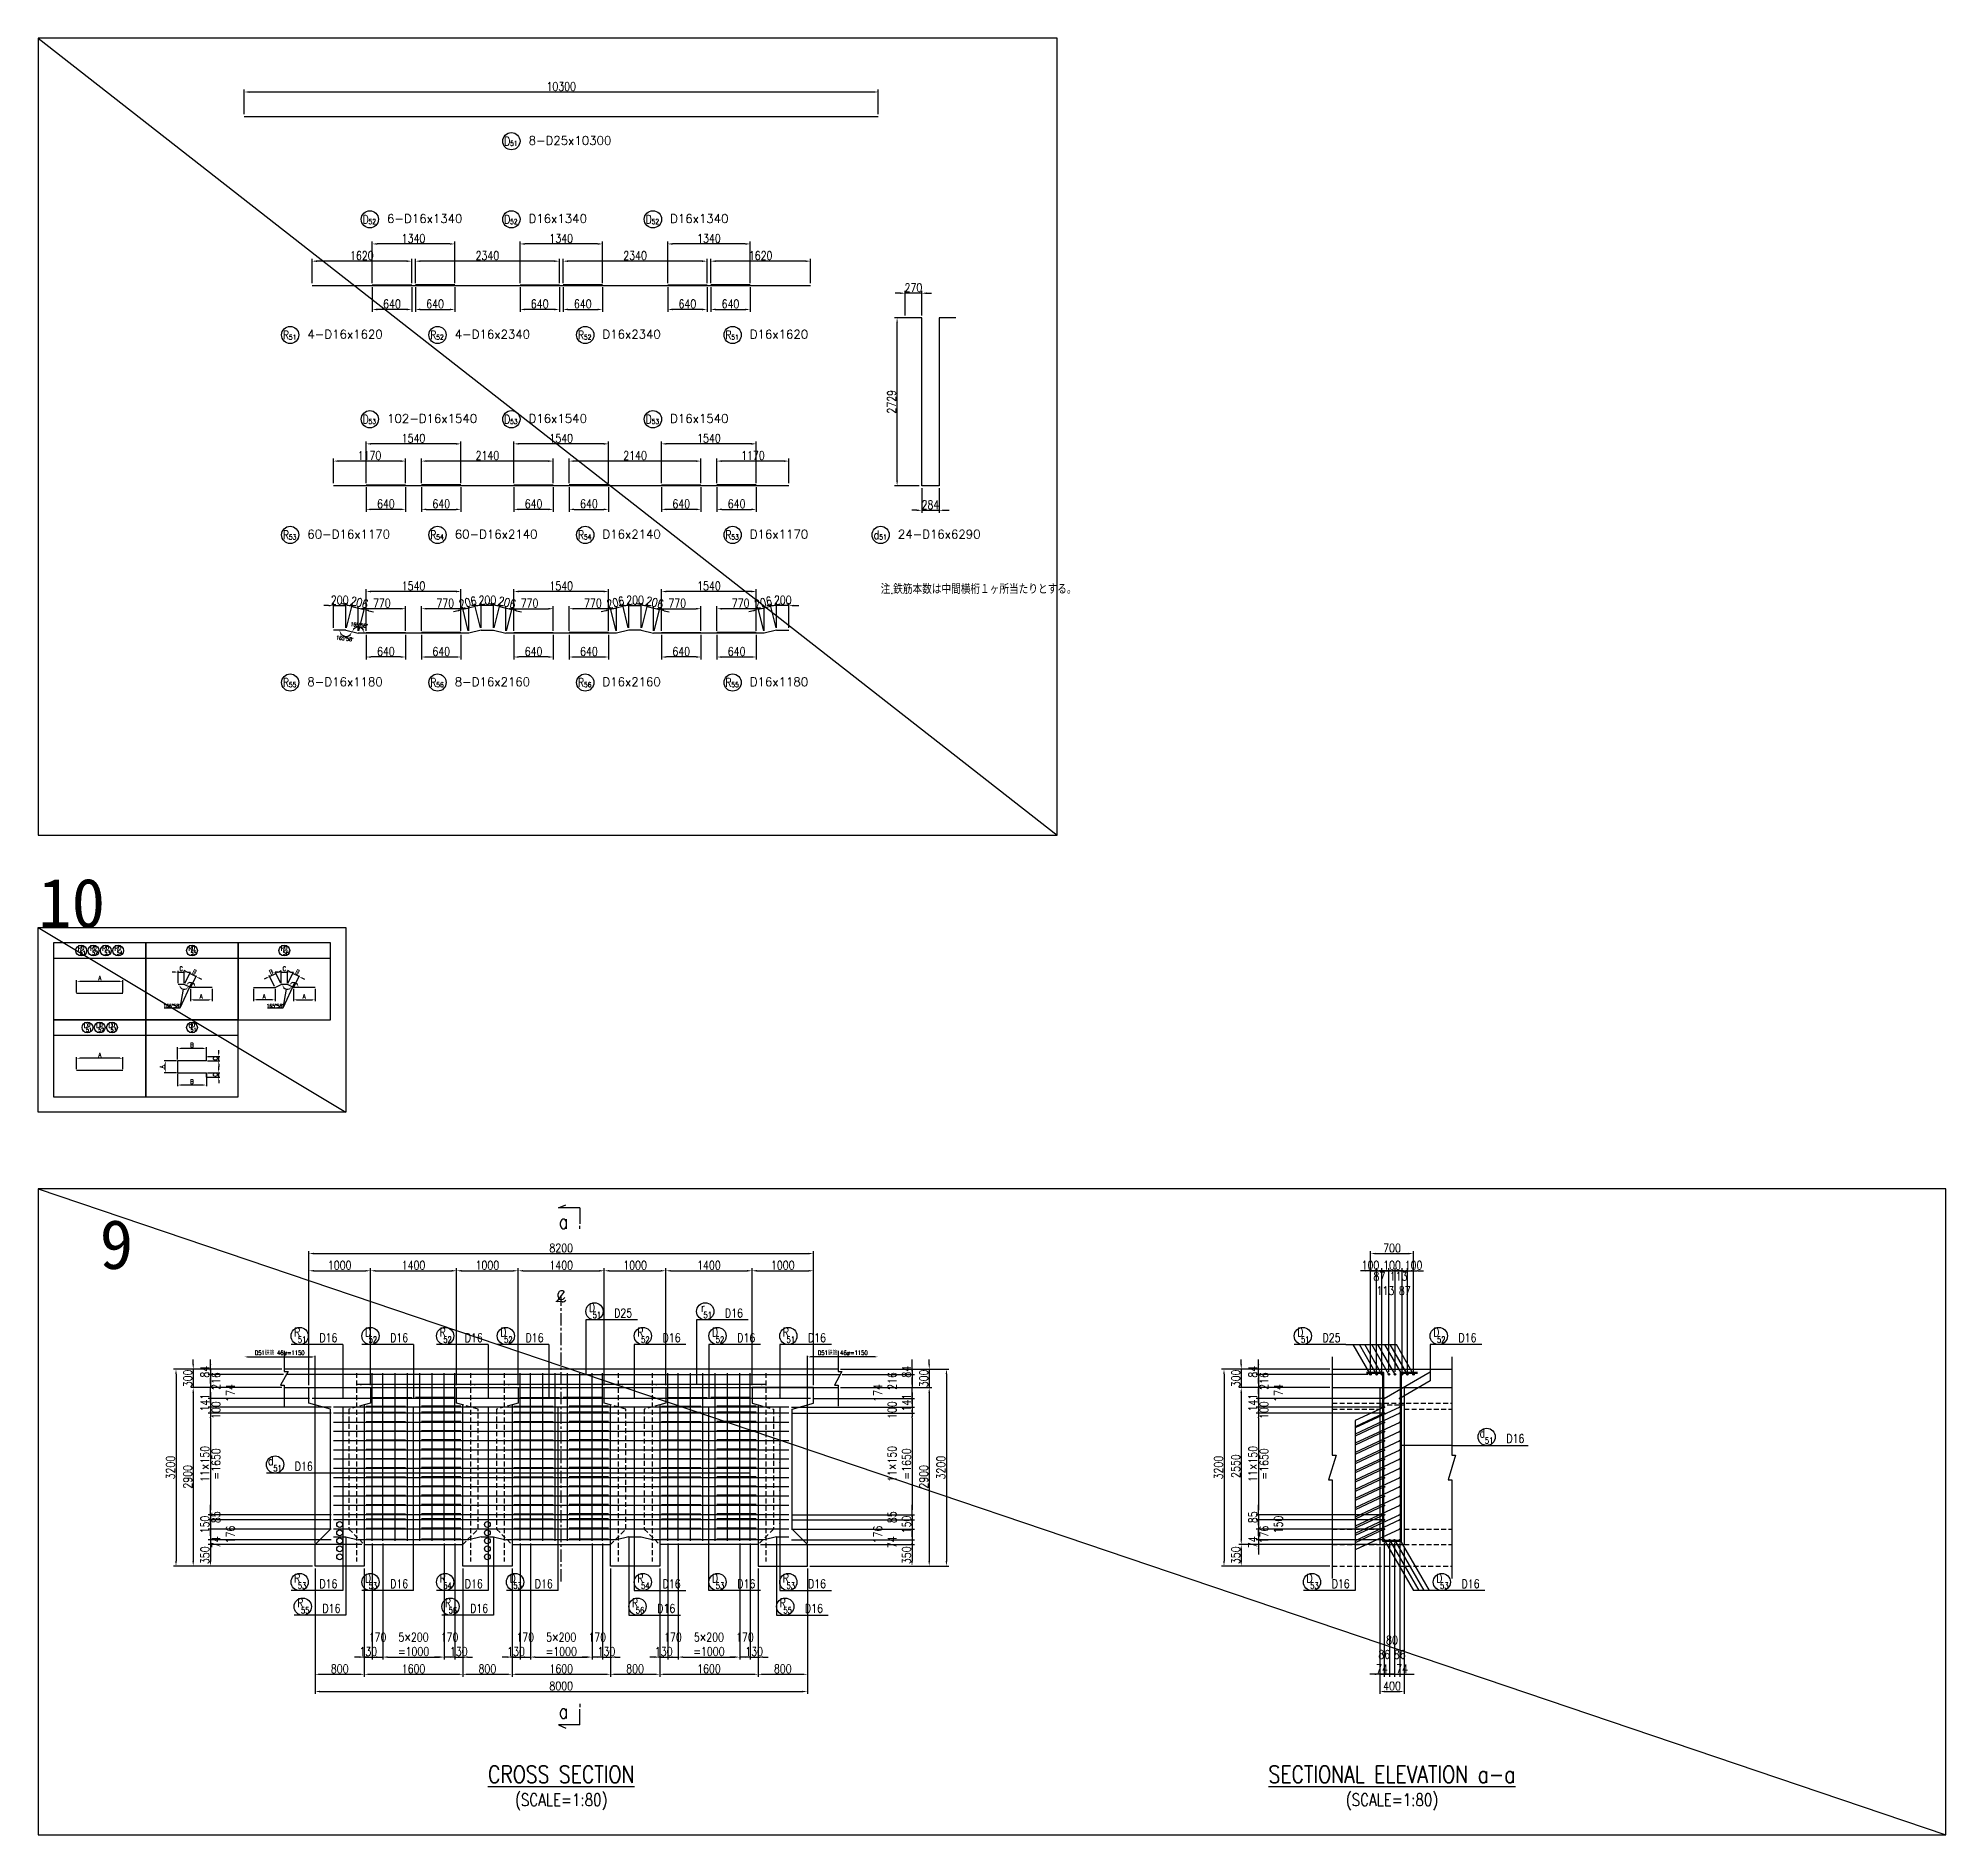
# Model space of a CAD drawing. Header units: millimetres. Extents: x -41433 to 131500, y -94900 to 39745.
# Drawn here: x 50000 to 81000, y 0 to 29208 of the extents above; entities that cross this region are included whole.
import ezdxf
from ezdxf.enums import TextEntityAlignment as Align

# ---------------------------------------------------------------- set-up
doc = ezdxf.new("R2010")
doc.units = ezdxf.units.MM
doc.header["$LTSCALE"] = 160
doc.header["$MEASUREMENT"] = 0
doc.linetypes.add('CENTER', pattern=[2, 1.25, -0.25, 0.25, -0.25])
doc.linetypes.add('DASHED', pattern=[0.75, 0.5, -0.25])
doc.layers.get('DEFPOINTS').update_dxf_attribs({"color": 53, "linetype": 'CONTINUOUS'})
for name, color, linetype in [('CENTER', 6, 'CENTER'), ('DIM', 6, 'CONTINUOUS'), ('DIM-L', 6, 'CONTINUOUS'), ('GAIKEI-KEIKAKU', 4, 'CONTINUOUS'), ('TEKKIN-C', 3, 'CONTINUOUS'), ('TEKKIN-L', 2, 'CONTINUOUS'), ('TEKKIN-R', 3, 'CONTINUOUS'), ('TEKKIN-S', 3, 'CONTINUOUS'), ('TEXT', 4, 'CONTINUOUS'), ('TEXT-文字', 4, 'CONTINUOUS'), ('TITLE', 3, 'CONTINUOUS')]:
    doc.layers.add(name, color=color, linetype=linetype)
doc.styles.add('DIM-TEXT', font='ROMANS', dxfattribs={"width": 0.8, "bigfont": 'EXTFONT'})
doc.styles.add('MSゴシック', font='')
doc.styles.add('romans', font='romans.shx', dxfattribs={"bigfont": 'extfont.shx'})
doc.styles.get('MSゴシック').set_extended_font_data('MS Gothic')
doc.dimstyles.new('DIM20', dxfattribs={"dimscale": 20, "dimtxt": 3.5, "dimasz": 2.5, "dimexe": 1, "dimexo": 1, "dimgap": 1, "dimtad": 3, "dimdec": 1, "dimrnd": 1, "dimdsep": 46, "dimtxsty": 'DIM-TEXT', "dimcen": 0, "dimclrt": 4, "dimaunit": 1, "dimadec": 3, "dimazin": 2, "dimtfac": 1, "dimtdec": 1, "dimtix": 1, "dimtmove": 2, "dimatfit": 3, "dimfxl": 1, "dimtolj": 1, "dimtzin": 0, "dimlwd": -1, "dimlwe": -1, "dimarcsym": 0})
doc.dimstyles.new('DIM40', dxfattribs={"dimscale": 40, "dimtxt": 3.5, "dimasz": 2, "dimexe": 1, "dimexo": 1, "dimgap": 0.5, "dimtad": 1, "dimdec": 0, "dimzin": 9, "dimdsep": 46, "dimtxsty": 'DIM-TEXT', "dimcen": 0, "dimclrt": 4, "dimaunit": 1, "dimadec": 4, "dimazin": 0, "dimtfac": 1, "dimtdec": 0, "dimtix": 1, "dimtmove": 2, "dimatfit": 0, "dimfxl": 1, "dimlwd": -1, "dimlwe": -1, "dimarcsym": 0})

msp = doc.modelspace()

# ---------------------------------------------------------------- texts
at = {"layer": 'DEFPOINTS', "style": 'MSゴシック'}
for s, p in [('10', (50000, 14750)), ('9', (51000, 9200))]:
    msp.add_text(s, height=800, dxfattribs=at).set_placement(p)
at = {"layer": 'DEFPOINTS', "ltscale": 0.5, "style": 'romans', "width": 0.8}
for p in [(50725, 14415.63), (50925, 14415.63), (51125, 14415.63), (51325, 14415.63), (52525, 14415.63), (54025, 14415.63), (50825, 13165.63), (51025, 13165.63), (51225, 13165.63), (52525, 13165.63)]:
    msp.add_text('0', height=62.5, rotation=0.000107, dxfattribs=at).set_placement(p, align=Align.MIDDLE)
at = {"layer": 'TEXT', "style": 'romans', "width": 0.8}
for s, p in [('注.鉄筋本数は中間横桁１ヶ所当たりとする。', (63690, 20132.8)), ('D25', (59360, 8370)), ('D16', (61160, 8370)), ('D16', (54570, 7970)), ('D16', (55720, 7970)), ('D16', (56933, 7970)), ('D16', (57920, 7970)), ('D16', (60147, 7970)), ('D16', (61360, 7970)), ('D16', (62510, 7970)), ('D25', (70870.85, 7970)), ('D16', (73080, 7970)), ('D16', (73858.75, 6330)), ('D16', (54170, 5880)), ('D16', (54570, 3970)), ('D16', (55720, 3970)), ('D16', (56933, 3970)), ('D16', (58070, 3970)), ('D16', (60147, 3970)), ('D16', (61360, 3970)), ('D16', (62510, 3970)), ('D16', (71020, 3970)), ('D16', (73129.74, 3970)), ('D16', (54620, 3570)), ('D16', (57020, 3570)), ('D16', (60060, 3570)), ('D16', (62460, 3570))]:
    msp.add_text(s, height=140, rotation=0.000107, dxfattribs=at).set_placement(p, align=Align.BOTTOM_LEFT)
at = {"layer": 'TEXT', "ltscale": 0.5, "style": 'romans', "width": 0.8}
for s, height, p in [('R', 87.5, (50675, 14412.5)), ('51', 62.5, (50725, 14337.5)), ('R', 87.5, (50875, 14412.5)), ('52', 62.5, (50925, 14337.5)), ('R', 87.5, (51075, 14412.5)), ('53', 62.5, (51125, 14337.5)), ('R', 87.5, (51275, 14412.5)), ('54', 62.5, (51325, 14337.5)), ('R', 87.5, (52475, 14412.5)), ('55', 62.5, (52525, 14337.5)), ('R', 87.5, (53975, 14412.5)), ('56', 62.5, (54025, 14337.5)), ('D', 87.5, (50775, 13162.5)), ('51', 62.5, (50825, 13087.5)), ('D', 87.5, (50975, 13162.5)), ('52', 62.5, (51025, 13087.5)), ('D', 87.5, (51175, 13162.5)), ('53', 62.5, (51225, 13087.5)), ('d', 87.5, (52475, 13162.5)), ('51', 62.5, (52525, 13087.5))]:
    msp.add_text(s, height=height, rotation=0.000107, dxfattribs=at).set_placement(p, align=Align.MIDDLE)
at = {"layer": 'TEXT', "style": 'romans', "width": 0.8}
for s, height, p in [('D', 140, (59000, 8570)), ('51', 100, (59080, 8450)), ('r', 140, (60800, 8570)), ('51', 100, (60880, 8450)), ('R', 140, (54210, 8170)), ('51', 100, (54290, 8050)), ('D', 140, (55360, 8170)), ('52', 100, (55440, 8050)), ('R', 140, (56573, 8170)), ('52', 100, (56653, 8050)), ('D', 140, (57560, 8170)), ('52', 100, (57640, 8050)), ('R', 140, (59787, 8170)), ('52', 100, (59867, 8050)), ('D', 140, (61000, 8170)), ('52', 100, (61080, 8050)), ('R', 140, (62150, 8170)), ('51', 100, (62230, 8050)), ('D', 140, (70510.85, 8170)), ('51', 100, (70590.85, 8050)), ('D', 140, (72720, 8170)), ('52', 100, (72800, 8050)), ('d', 140, (73468.24, 6530)), ('51', 100, (73578.75, 6410)), ('d', 140, (53779.49, 6080)), ('51', 100, (53890, 5960)), ('R', 140, (54210, 4170)), ('53', 100, (54290, 4050)), ('D', 140, (55360, 4170)), ('53', 100, (55440, 4050)), ('R', 140, (56573, 4170)), ('54', 100, (56653, 4050)), ('D', 140, (57710, 4170)), ('53', 100, (57790, 4050)), ('R', 140, (59787, 4170)), ('54', 100, (59867, 4050)), ('D', 140, (61000, 4170)), ('53', 100, (61080, 4050)), ('R', 140, (62150, 4170)), ('53', 100, (62230, 4050)), ('D', 140, (70660, 4170)), ('53', 100, (70740, 4050)), ('D', 140, (72769.74, 4170)), ('53', 100, (72849.74, 4050)), ('R', 140, (54260, 3770)), ('R', 140, (56660, 3770)), ('R', 140, (59700, 3770)), ('R', 140, (62100, 3770)), ('55', 100, (54340, 3650)), ('56', 100, (56740, 3650)), ('56', 100, (59780, 3650)), ('55', 100, (62180, 3650))]:
    msp.add_text(s, height=height, rotation=0.000107, dxfattribs=at).set_placement(p, align=Align.MIDDLE)
at = {"layer": 'TITLE', "style": 'romans', "width": 0.8}
for p in [(58457.95, 9850), (58457.95, 1890)]:
    msp.add_text('a', height=240, dxfattribs=at).set_placement(p)
for s, height, p in [('%%UCROSS SECTION', 280, (58500, 760)), ('%%USECTIONAL ELEVATION a-a', 280, (72000, 760)), ('(SCALE=1:80)', 200, (58500, 410)), ('(SCALE=1:80)', 200, (72000, 410))]:
    msp.add_text(s, height=height, dxfattribs=at).set_placement(p, align=Align.BOTTOM_CENTER)

# ---------------------------------------------------------------- blocks, each defined once
blk = doc.blocks.new('*D158')
at = {"layer": 'DEFPOINTS', "color": 0, "transparency": 16777216}
for p in [(62600, 9450), (54400, 7270), (62600, 7270)]:
    blk.add_point(p, dxfattribs=at)
at = {"layer": 'DIM', "color": 0, "transparency": 16777216}
for p, q in [((54400, 7310), (54400, 9490)), ((54480, 9450), (62520, 9450)), ((62600, 7310), (62600, 9490))]:
    blk.add_line(p, q, dxfattribs=at)
for points in [[(54480, 9463), (54480, 9437), (54400, 9450)], [(62520, 9463), (62520, 9437), (62600, 9450)]]:
    blk.add_solid(points, dxfattribs=at)
at = {"layer": 'DIM', "color": 4, "transparency": 16777216, "insert": (58500, 9540), "char_height": 140, "attachment_point": 5, "style": 'DIM-TEXT'}
blk.add_mtext('8200', dxfattribs=at)
blk = doc.blocks.new('*D159')
at = {"layer": 'DEFPOINTS', "color": 0, "transparency": 16777216}
for p in [(55400, 9170), (54400, 7270), (55400, 7270)]:
    blk.add_point(p, dxfattribs=at)
at = {"layer": 'DIM', "color": 0, "transparency": 16777216}
for p, q in [((54400, 7310), (54400, 9210)), ((54480, 9170), (55320, 9170)), ((55400, 7310), (55400, 9210))]:
    blk.add_line(p, q, dxfattribs=at)
for points in [[(54480, 9183), (54480, 9157), (54400, 9170)], [(55320, 9183), (55320, 9157), (55400, 9170)]]:
    blk.add_solid(points, dxfattribs=at)
at = {"layer": 'DIM', "color": 4, "transparency": 16777216, "insert": (54900, 9260), "char_height": 140, "attachment_point": 5, "style": 'DIM-TEXT'}
blk.add_mtext('1000', dxfattribs=at)
blk = doc.blocks.new('*D160')
at = {"layer": 'DEFPOINTS', "color": 0, "transparency": 16777216}
for p in [(56800, 9170), (55400, 7270), (56800, 7270)]:
    blk.add_point(p, dxfattribs=at)
at = {"layer": 'DIM', "color": 0, "transparency": 16777216}
for p, q in [((55400, 7310), (55400, 9210)), ((55480, 9170), (56720, 9170)), ((56800, 7310), (56800, 9210))]:
    blk.add_line(p, q, dxfattribs=at)
for points in [[(55480, 9183), (55480, 9157), (55400, 9170)], [(56720, 9183), (56720, 9157), (56800, 9170)]]:
    blk.add_solid(points, dxfattribs=at)
at = {"layer": 'DIM', "color": 4, "transparency": 16777216, "insert": (56100, 9260), "char_height": 140, "attachment_point": 5, "style": 'DIM-TEXT'}
blk.add_mtext('1400', dxfattribs=at)
blk = doc.blocks.new('*D161')
at = {"layer": 'DEFPOINTS', "color": 0, "transparency": 16777216}
for p in [(57800, 9170), (56800, 7270), (57800, 7270)]:
    blk.add_point(p, dxfattribs=at)
at = {"layer": 'DIM', "color": 0, "transparency": 16777216}
for p, q in [((56800, 7310), (56800, 9210)), ((56880, 9170), (57720, 9170)), ((57800, 7310), (57800, 9210))]:
    blk.add_line(p, q, dxfattribs=at)
for points in [[(56880, 9183), (56880, 9157), (56800, 9170)], [(57720, 9183), (57720, 9157), (57800, 9170)]]:
    blk.add_solid(points, dxfattribs=at)
at = {"layer": 'DIM', "color": 4, "transparency": 16777216, "insert": (57300, 9260), "char_height": 140, "attachment_point": 5, "style": 'DIM-TEXT'}
blk.add_mtext('1000', dxfattribs=at)
blk = doc.blocks.new('*D162')
at = {"layer": 'DEFPOINTS', "color": 0, "transparency": 16777216}
for p in [(59200, 9170), (57800, 7270), (59200, 7270)]:
    blk.add_point(p, dxfattribs=at)
at = {"layer": 'DIM', "color": 0, "transparency": 16777216}
for p, q in [((57800, 7310), (57800, 9210)), ((57880, 9170), (59120, 9170)), ((59200, 7310), (59200, 9210))]:
    blk.add_line(p, q, dxfattribs=at)
for points in [[(57880, 9183), (57880, 9157), (57800, 9170)], [(59120, 9183), (59120, 9157), (59200, 9170)]]:
    blk.add_solid(points, dxfattribs=at)
at = {"layer": 'DIM', "color": 4, "transparency": 16777216, "insert": (58500, 9260), "char_height": 140, "attachment_point": 5, "style": 'DIM-TEXT'}
blk.add_mtext('1400', dxfattribs=at)
blk = doc.blocks.new('*D163')
at = {"layer": 'DEFPOINTS', "color": 0, "transparency": 16777216}
for p in [(60200, 9170), (59200, 7270), (60200, 7270)]:
    blk.add_point(p, dxfattribs=at)
at = {"layer": 'DIM', "color": 0, "transparency": 16777216}
for p, q in [((59200, 7310), (59200, 9210)), ((59280, 9170), (60120, 9170)), ((60200, 7310), (60200, 9210))]:
    blk.add_line(p, q, dxfattribs=at)
for points in [[(59280, 9183), (59280, 9157), (59200, 9170)], [(60120, 9183), (60120, 9157), (60200, 9170)]]:
    blk.add_solid(points, dxfattribs=at)
at = {"layer": 'DIM', "color": 4, "transparency": 16777216, "insert": (59700, 9260), "char_height": 140, "attachment_point": 5, "style": 'DIM-TEXT'}
blk.add_mtext('1000', dxfattribs=at)
blk = doc.blocks.new('*D164')
at = {"layer": 'DEFPOINTS', "color": 0, "transparency": 16777216}
for p in [(61600, 9170), (60200, 7270), (61600, 7270)]:
    blk.add_point(p, dxfattribs=at)
at = {"layer": 'DIM', "color": 0, "transparency": 16777216}
for p, q in [((60200, 7310), (60200, 9210)), ((60280, 9170), (61520, 9170)), ((61600, 7310), (61600, 9210))]:
    blk.add_line(p, q, dxfattribs=at)
for points in [[(60280, 9183), (60280, 9157), (60200, 9170)], [(61520, 9183), (61520, 9157), (61600, 9170)]]:
    blk.add_solid(points, dxfattribs=at)
at = {"layer": 'DIM', "color": 4, "transparency": 16777216, "insert": (60900, 9260), "char_height": 140, "attachment_point": 5, "style": 'DIM-TEXT'}
blk.add_mtext('1400', dxfattribs=at)
blk = doc.blocks.new('*D165')
at = {"layer": 'DEFPOINTS', "color": 0, "transparency": 16777216}
for p in [(62600, 9170), (61600, 7270), (62600, 7270)]:
    blk.add_point(p, dxfattribs=at)
at = {"layer": 'DIM', "color": 0, "transparency": 16777216}
for p, q in [((61600, 7310), (61600, 9210)), ((61680, 9170), (62520, 9170)), ((62600, 7310), (62600, 9210))]:
    blk.add_line(p, q, dxfattribs=at)
for points in [[(61680, 9183), (61680, 9157), (61600, 9170)], [(62520, 9183), (62520, 9157), (62600, 9170)]]:
    blk.add_solid(points, dxfattribs=at)
at = {"layer": 'DIM', "color": 4, "transparency": 16777216, "insert": (62100, 9260), "char_height": 140, "attachment_point": 5, "style": 'DIM-TEXT'}
blk.add_mtext('1000', dxfattribs=at)
blk = doc.blocks.new('*D166')
at = {"layer": 'DEFPOINTS', "color": 0, "transparency": 16777216}
for p in [(54500, 4370), (62500, 4370), (62500, 2330)]:
    blk.add_point(p, dxfattribs=at)
at = {"layer": 'DIM', "color": 0, "transparency": 16777216}
for p, q in [((54500, 4330), (54500, 2290)), ((62500, 4330), (62500, 2290)), ((54580, 2330), (62420, 2330))]:
    blk.add_line(p, q, dxfattribs=at)
for points in [[(54580, 2343), (54580, 2317), (54500, 2330)], [(62420, 2343), (62420, 2317), (62500, 2330)]]:
    blk.add_solid(points, dxfattribs=at)
at = {"layer": 'DIM', "color": 4, "transparency": 16777216, "insert": (58500, 2420), "char_height": 140, "attachment_point": 5, "style": 'DIM-TEXT'}
blk.add_mtext('8000', dxfattribs=at)
blk = doc.blocks.new('*D167')
at = {"layer": 'DEFPOINTS', "color": 0, "transparency": 16777216}
for p in [(54500, 4370), (55300, 4370), (55300, 2610)]:
    blk.add_point(p, dxfattribs=at)
at = {"layer": 'DIM', "color": 0, "transparency": 16777216}
for p, q in [((54500, 4330), (54500, 2570)), ((55300, 4330), (55300, 2570)), ((54580, 2610), (55220, 2610))]:
    blk.add_line(p, q, dxfattribs=at)
for points in [[(54580, 2623), (54580, 2597), (54500, 2610)], [(55220, 2623), (55220, 2597), (55300, 2610)]]:
    blk.add_solid(points, dxfattribs=at)
at = {"layer": 'DIM', "color": 4, "transparency": 16777216, "insert": (54900, 2700), "char_height": 140, "attachment_point": 5, "style": 'DIM-TEXT'}
blk.add_mtext('800', dxfattribs=at)
blk = doc.blocks.new('*D168')
at = {"layer": 'DEFPOINTS', "color": 0, "transparency": 16777216}
for p in [(55300, 4370), (56900, 4370), (56900, 2610)]:
    blk.add_point(p, dxfattribs=at)
at = {"layer": 'DIM', "color": 0, "transparency": 16777216}
for p, q in [((55300, 4330), (55300, 2570)), ((56900, 4330), (56900, 2570)), ((55380, 2610), (56820, 2610))]:
    blk.add_line(p, q, dxfattribs=at)
for points in [[(55380, 2623), (55380, 2597), (55300, 2610)], [(56820, 2623), (56820, 2597), (56900, 2610)]]:
    blk.add_solid(points, dxfattribs=at)
at = {"layer": 'DIM', "color": 4, "transparency": 16777216, "insert": (56100, 2700), "char_height": 140, "attachment_point": 5, "style": 'DIM-TEXT'}
blk.add_mtext('1600', dxfattribs=at)
blk = doc.blocks.new('*D169')
at = {"layer": 'DEFPOINTS', "color": 0, "transparency": 16777216}
for p in [(56900, 4370), (57700, 4370), (57700, 2610)]:
    blk.add_point(p, dxfattribs=at)
at = {"layer": 'DIM', "color": 0, "transparency": 16777216}
for p, q in [((56900, 4330), (56900, 2570)), ((57700, 4330), (57700, 2570)), ((56980, 2610), (57620, 2610))]:
    blk.add_line(p, q, dxfattribs=at)
for points in [[(56980, 2623), (56980, 2597), (56900, 2610)], [(57620, 2623), (57620, 2597), (57700, 2610)]]:
    blk.add_solid(points, dxfattribs=at)
at = {"layer": 'DIM', "color": 4, "transparency": 16777216, "insert": (57300, 2700), "char_height": 140, "attachment_point": 5, "style": 'DIM-TEXT'}
blk.add_mtext('800', dxfattribs=at)
blk = doc.blocks.new('*D170')
at = {"layer": 'DEFPOINTS', "color": 0, "transparency": 16777216}
for p in [(57700, 4370), (59300, 4370), (59300, 2610)]:
    blk.add_point(p, dxfattribs=at)
at = {"layer": 'DIM', "color": 0, "transparency": 16777216}
for p, q in [((57700, 4330), (57700, 2570)), ((59300, 4330), (59300, 2570)), ((57780, 2610), (59220, 2610))]:
    blk.add_line(p, q, dxfattribs=at)
for points in [[(57780, 2623), (57780, 2597), (57700, 2610)], [(59220, 2623), (59220, 2597), (59300, 2610)]]:
    blk.add_solid(points, dxfattribs=at)
at = {"layer": 'DIM', "color": 4, "transparency": 16777216, "insert": (58500, 2700), "char_height": 140, "attachment_point": 5, "style": 'DIM-TEXT'}
blk.add_mtext('1600', dxfattribs=at)
blk = doc.blocks.new('*D171')
at = {"layer": 'DEFPOINTS', "color": 0, "transparency": 16777216}
for p in [(59300, 4370), (60100, 4370), (60100, 2610)]:
    blk.add_point(p, dxfattribs=at)
at = {"layer": 'DIM', "color": 0, "transparency": 16777216}
for p, q in [((59300, 4330), (59300, 2570)), ((60100, 4330), (60100, 2570)), ((59380, 2610), (60020, 2610))]:
    blk.add_line(p, q, dxfattribs=at)
for points in [[(59380, 2623), (59380, 2597), (59300, 2610)], [(60020, 2623), (60020, 2597), (60100, 2610)]]:
    blk.add_solid(points, dxfattribs=at)
at = {"layer": 'DIM', "color": 4, "transparency": 16777216, "insert": (59700, 2700), "char_height": 140, "attachment_point": 5, "style": 'DIM-TEXT'}
blk.add_mtext('800', dxfattribs=at)
blk = doc.blocks.new('*D172')
at = {"layer": 'DEFPOINTS', "color": 0, "transparency": 16777216}
for p in [(60100, 4370), (61700, 4370), (61700, 2610)]:
    blk.add_point(p, dxfattribs=at)
at = {"layer": 'DIM', "color": 0, "transparency": 16777216}
for p, q in [((60100, 4330), (60100, 2570)), ((61700, 4330), (61700, 2570)), ((60180, 2610), (61620, 2610))]:
    blk.add_line(p, q, dxfattribs=at)
for points in [[(60180, 2623), (60180, 2597), (60100, 2610)], [(61620, 2623), (61620, 2597), (61700, 2610)]]:
    blk.add_solid(points, dxfattribs=at)
at = {"layer": 'DIM', "color": 4, "transparency": 16777216, "insert": (60900, 2700), "char_height": 140, "attachment_point": 5, "style": 'DIM-TEXT'}
blk.add_mtext('1600', dxfattribs=at)
blk = doc.blocks.new('*D173')
at = {"layer": 'DEFPOINTS', "color": 0, "transparency": 16777216}
for p in [(61700, 4370), (62500, 4370), (62500, 2610)]:
    blk.add_point(p, dxfattribs=at)
at = {"layer": 'DIM', "color": 0, "transparency": 16777216}
for p, q in [((61700, 4330), (61700, 2570)), ((62500, 4330), (62500, 2570)), ((61780, 2610), (62420, 2610))]:
    blk.add_line(p, q, dxfattribs=at)
for points in [[(61780, 2623), (61780, 2597), (61700, 2610)], [(62420, 2623), (62420, 2597), (62500, 2610)]]:
    blk.add_solid(points, dxfattribs=at)
at = {"layer": 'DIM', "color": 4, "transparency": 16777216, "insert": (62100, 2700), "char_height": 140, "attachment_point": 5, "style": 'DIM-TEXT'}
blk.add_mtext('800', dxfattribs=at)
blk = doc.blocks.new('*D174')
at = {"layer": 'DEFPOINTS', "color": 0, "transparency": 16777216}
for p in [(63000, 7570), (63000, 7270), (64480, 7270)]:
    blk.add_point(p, dxfattribs=at)
at = {"layer": 'DIM', "color": 0, "transparency": 16777216}
for p, q in [((63040, 7570), (64520, 7570)), ((64480, 7650), (64480, 7730)), ((64480, 7570), (64480, 7270)), ((63040, 7270), (64520, 7270)), ((64480, 7190), (64480, 7110))]:
    blk.add_line(p, q, dxfattribs=at)
for points in [[(64467, 7650), (64493, 7650), (64480, 7570)], [(64467, 7190), (64493, 7190), (64480, 7270)]]:
    blk.add_solid(points, dxfattribs=at)
at = {"layer": 'DIM', "color": 4, "transparency": 16777216, "insert": (64390, 7420), "char_height": 140, "attachment_point": 5, "rotation": 90, "style": 'DIM-TEXT'}
blk.add_mtext('300', dxfattribs=at)
blk = doc.blocks.new('*D175')
at = {"layer": 'DEFPOINTS', "color": 0, "transparency": 16777216}
for p in [(63000, 7270), (62500, 4370), (64480, 4370)]:
    blk.add_point(p, dxfattribs=at)
at = {"layer": 'DIM', "color": 0, "transparency": 16777216}
for p, q in [((63040, 7270), (64520, 7270)), ((64480, 7190), (64480, 4450)), ((62540, 4370), (64520, 4370))]:
    blk.add_line(p, q, dxfattribs=at)
for points in [[(64467, 7190), (64493, 7190), (64480, 7270)], [(64467, 4450), (64493, 4450), (64480, 4370)]]:
    blk.add_solid(points, dxfattribs=at)
at = {"layer": 'DIM', "color": 4, "transparency": 16777216, "insert": (64390, 5820), "char_height": 140, "attachment_point": 5, "rotation": 90, "style": 'DIM-TEXT'}
blk.add_mtext('2900', dxfattribs=at)
blk = doc.blocks.new('*D176')
at = {"layer": 'DEFPOINTS', "color": 0, "transparency": 16777216}
for p in [(63000, 7570), (62500, 4370), (64760, 4370)]:
    blk.add_point(p, dxfattribs=at)
at = {"layer": 'DIM', "color": 0, "transparency": 16777216}
for p, q in [((63040, 7570), (64800, 7570)), ((64760, 7490), (64760, 4450)), ((62540, 4370), (64800, 4370))]:
    blk.add_line(p, q, dxfattribs=at)
for points in [[(64747, 7490), (64773, 7490), (64760, 7570)], [(64747, 4450), (64773, 4450), (64760, 4370)]]:
    blk.add_solid(points, dxfattribs=at)
at = {"layer": 'DIM', "color": 4, "transparency": 16777216, "insert": (64670, 5970), "char_height": 140, "attachment_point": 5, "rotation": 90, "style": 'DIM-TEXT'}
blk.add_mtext('3200', dxfattribs=at)
blk = doc.blocks.new('*D177')
at = {"layer": 'DEFPOINTS', "color": 0, "transparency": 16777216}
for p in [(62200, 6955), (62550, 7096), (64200, 6955)]:
    blk.add_point(p, dxfattribs=at)
at = {"layer": 'DIM', "color": 0, "transparency": 16777216}
for p, q in [((64200, 7176), (64200, 7256)), ((62240, 6955), (64240, 6955)), ((62590, 7096), (64240, 7096)), ((64200, 7096), (64200, 6955)), ((64200, 6875), (64200, 6795))]:
    blk.add_line(p, q, dxfattribs=at)
for points in [[(64187, 7176), (64213, 7176), (64200, 7096)], [(64187, 6875), (64213, 6875), (64200, 6955)]]:
    blk.add_solid(points, dxfattribs=at)
at = {"layer": 'DIM', "color": 4, "transparency": 16777216, "insert": (64110, 7026), "char_height": 140, "attachment_point": 5, "rotation": 90, "style": 'DIM-TEXT'}
blk.add_mtext('141', dxfattribs=at)
blk = doc.blocks.new('*D178')
at = {"layer": 'DEFPOINTS', "color": 0, "transparency": 16777216}
for p in [(62300, 4720), (62500, 4370), (64200, 4370)]:
    blk.add_point(p, dxfattribs=at)
at = {"layer": 'DIM', "color": 0, "transparency": 16777216}
for p, q in [((62340, 4720), (64240, 4720)), ((62540, 4370), (64240, 4370)), ((64200, 4640), (64200, 4450))]:
    blk.add_line(p, q, dxfattribs=at)
for points in [[(64187, 4640), (64213, 4640), (64200, 4720)], [(64187, 4450), (64213, 4450), (64200, 4370)]]:
    blk.add_solid(points, dxfattribs=at)
at = {"layer": 'DIM', "color": 4, "transparency": 16777216, "insert": (64110, 4545), "char_height": 140, "attachment_point": 5, "rotation": 90, "style": 'DIM-TEXT'}
blk.add_mtext('350', dxfattribs=at)
blk = doc.blocks.new('*D179')
at = {"layer": 'DEFPOINTS', "color": 0, "transparency": 16777216}
for p in [(71030, 7570), (69270, 4370), (71030, 4370)]:
    blk.add_point(p, dxfattribs=at)
at = {"layer": 'DIM', "color": 0, "transparency": 16777216}
for p, q in [((70990, 7570), (69230, 7570)), ((69270, 7490), (69270, 4450)), ((70990, 4370), (69230, 4370))]:
    blk.add_line(p, q, dxfattribs=at)
for points in [[(69257, 7490), (69283, 7490), (69270, 7570)], [(69257, 4450), (69283, 4450), (69270, 4370)]]:
    blk.add_solid(points, dxfattribs=at)
at = {"layer": 'DIM', "color": 4, "transparency": 16777216, "insert": (69180, 5970), "char_height": 140, "attachment_point": 5, "rotation": 90, "style": 'DIM-TEXT'}
blk.add_mtext('3200', dxfattribs=at)
blk = doc.blocks.new('*D180')
at = {"layer": 'DEFPOINTS', "color": 0, "transparency": 16777216}
for p in [(71030, 7570), (69550, 7270), (71030, 7270)]:
    blk.add_point(p, dxfattribs=at)
at = {"layer": 'DIM', "color": 0, "transparency": 16777216}
for p, q in [((70990, 7570), (69510, 7570)), ((69550, 7650), (69550, 7730)), ((69550, 7570), (69550, 7270)), ((70990, 7270), (69510, 7270)), ((69550, 7190), (69550, 7110))]:
    blk.add_line(p, q, dxfattribs=at)
for points in [[(69537, 7650), (69563, 7650), (69550, 7570)], [(69537, 7190), (69563, 7190), (69550, 7270)]]:
    blk.add_solid(points, dxfattribs=at)
at = {"layer": 'DIM', "color": 4, "transparency": 16777216, "insert": (69460, 7420), "char_height": 140, "attachment_point": 5, "rotation": 90, "style": 'DIM-TEXT'}
blk.add_mtext('300', dxfattribs=at)
blk = doc.blocks.new('*D181')
at = {"layer": 'DEFPOINTS', "color": 0, "transparency": 16777216}
for p in [(71030, 7270), (69830, 7096), (71874, 7096)]:
    blk.add_point(p, dxfattribs=at)
at = {"layer": 'DIM', "color": 0, "transparency": 16777216}
for p, q in [((70990, 7270), (69790, 7270)), ((69830, 7350), (69830, 7430)), ((69830, 7270), (69830, 7096)), ((71834, 7096), (69790, 7096)), ((69830, 7016), (69830, 6936))]:
    blk.add_line(p, q, dxfattribs=at)
for points in [[(69817, 7350), (69843, 7350), (69830, 7270)], [(69817, 7016), (69843, 7016), (69830, 7096)]]:
    blk.add_solid(points, dxfattribs=at)
at = {"layer": 'DIM', "color": 4, "transparency": 16777216, "insert": (70037, 7183), "char_height": 140, "attachment_point": 5, "rotation": 90, "style": 'DIM-TEXT'}
blk.add_mtext('\\P174', dxfattribs=at)
blk = doc.blocks.new('*D182')
at = {"layer": 'DEFPOINTS', "color": 0, "transparency": 16777216}
for p in [(69830, 6955), (71874, 7096), (71874, 6955)]:
    blk.add_point(p, dxfattribs=at)
at = {"layer": 'DIM', "color": 0, "transparency": 16777216}
for p, q in [((69830, 7176), (69830, 7256)), ((71834, 7096), (69790, 7096)), ((71834, 6955), (69790, 6955)), ((69830, 7096), (69830, 6955)), ((69830, 6875), (69830, 6795))]:
    blk.add_line(p, q, dxfattribs=at)
for points in [[(69817, 7176), (69843, 7176), (69830, 7096)], [(69817, 6875), (69843, 6875), (69830, 6955)]]:
    blk.add_solid(points, dxfattribs=at)
at = {"layer": 'DIM', "color": 4, "transparency": 16777216, "insert": (69740, 7026), "char_height": 140, "attachment_point": 5, "rotation": 90, "style": 'DIM-TEXT'}
blk.add_mtext('141', dxfattribs=at)
blk = doc.blocks.new('*D183')
at = {"layer": 'DEFPOINTS', "color": 0, "transparency": 16777216}
for p in [(71874, 6855), (69830, 5205), (71874, 5205)]:
    blk.add_point(p, dxfattribs=at)
at = {"layer": 'DIM', "color": 0, "transparency": 16777216}
for p, q in [((71834, 6855), (69790, 6855)), ((69830, 6775), (69830, 5285)), ((71834, 5205), (69790, 5205))]:
    blk.add_line(p, q, dxfattribs=at)
for points in [[(69817, 6775), (69843, 6775), (69830, 6855)], [(69817, 5285), (69843, 5285), (69830, 5205)]]:
    blk.add_solid(points, dxfattribs=at)
at = {"layer": 'DIM', "color": 4, "transparency": 16777216, "char_height": 140, "attachment_point": 5, "rotation": 90, "style": 'DIM-TEXT'}
for s, insert in [('11×150', (69740, 6030)), ('=1650', (69920, 6030))]:
    blk.add_mtext(s, dxfattribs=dict(at, insert=insert))
blk = doc.blocks.new('*D184')
at = {"layer": 'DEFPOINTS', "color": 0, "transparency": 16777216}
for p in [(71874, 4970), (69830, 4794), (71874, 4794)]:
    blk.add_point(p, dxfattribs=at)
at = {"layer": 'DIM', "color": 0, "transparency": 16777216}
for p, q in [((71834, 4970), (69790, 4970)), ((69830, 5050), (69830, 5130)), ((69830, 4970), (69830, 4794)), ((71834, 4794), (69790, 4794)), ((69830, 4714), (69830, 4634))]:
    blk.add_line(p, q, dxfattribs=at)
for points in [[(69817, 5050), (69843, 5050), (69830, 4970)], [(69817, 4714), (69843, 4714), (69830, 4794)]]:
    blk.add_solid(points, dxfattribs=at)
at = {"layer": 'DIM', "color": 4, "transparency": 16777216, "insert": (69920, 4882), "char_height": 140, "attachment_point": 5, "rotation": 90, "style": 'DIM-TEXT'}
blk.add_mtext('176', dxfattribs=at)
blk = doc.blocks.new('*D185')
at = {"layer": 'DEFPOINTS', "color": 0, "transparency": 16777216}
for p in [(69830, 4720), (71800, 4720), (71874, 4794)]:
    blk.add_point(p, dxfattribs=at)
at = {"layer": 'DIM', "color": 0, "transparency": 16777216}
for p, q in [((71834, 4794), (69790, 4794)), ((71760, 4720), (69790, 4720)), ((69830, 4874), (69830, 4954)), ((69830, 4794), (69830, 4720)), ((69830, 4640), (69830, 4560))]:
    blk.add_line(p, q, dxfattribs=at)
for points in [[(69817, 4874), (69843, 4874), (69830, 4794)], [(69817, 4640), (69843, 4640), (69830, 4720)]]:
    blk.add_solid(points, dxfattribs=at)
at = {"layer": 'DIM', "color": 4, "transparency": 16777216, "insert": (69740, 4757), "char_height": 140, "attachment_point": 5, "rotation": 90, "style": 'DIM-TEXT'}
blk.add_mtext('74', dxfattribs=at)
blk = doc.blocks.new('*D186')
at = {"layer": 'DEFPOINTS', "color": 0, "transparency": 16777216}
for p in [(71800, 4720), (69550, 4370), (71030, 4370)]:
    blk.add_point(p, dxfattribs=at)
at = {"layer": 'DIM', "color": 0, "transparency": 16777216}
for p, q in [((71760, 4720), (69510, 4720)), ((70990, 4370), (69510, 4370)), ((69550, 4640), (69550, 4450))]:
    blk.add_line(p, q, dxfattribs=at)
for points in [[(69537, 4640), (69563, 4640), (69550, 4720)], [(69537, 4450), (69563, 4450), (69550, 4370)]]:
    blk.add_solid(points, dxfattribs=at)
at = {"layer": 'DIM', "color": 4, "transparency": 16777216, "insert": (69460, 4545), "char_height": 140, "attachment_point": 5, "rotation": 90, "style": 'DIM-TEXT'}
blk.add_mtext('350', dxfattribs=at)
blk = doc.blocks.new('*D187')
at = {"layer": 'DEFPOINTS', "color": 0, "transparency": 16777216}
for p in [(69830, 7570), (71030, 7570), (71650, 7486)]:
    blk.add_point(p, dxfattribs=at)
at = {"layer": 'DIM', "color": 0, "transparency": 16777216}
for p, q in [((70990, 7570), (69790, 7570)), ((71610, 7486), (69790, 7486)), ((69830, 7650), (69830, 7730)), ((69830, 7486), (69830, 7570)), ((69830, 7406), (69830, 7326))]:
    blk.add_line(p, q, dxfattribs=at)
for points in [[(69817, 7650), (69843, 7650), (69830, 7570)], [(69817, 7406), (69843, 7406), (69830, 7486)]]:
    blk.add_solid(points, dxfattribs=at)
at = {"layer": 'DIM', "color": 4, "transparency": 16777216, "insert": (69740, 7528), "char_height": 140, "attachment_point": 5, "rotation": 90, "style": 'DIM-TEXT'}
blk.add_mtext('84', dxfattribs=at)
blk = doc.blocks.new('*D188')
at = {"layer": 'DEFPOINTS', "color": 0, "transparency": 16777216}
for p in [(71650, 7486), (69830, 7270), (71030, 7270)]:
    blk.add_point(p, dxfattribs=at)
at = {"layer": 'DIM', "color": 0, "transparency": 16777216}
for p, q in [((71610, 7486), (69790, 7486)), ((69830, 7566), (69830, 7646)), ((69830, 7486), (69830, 7270)), ((70990, 7270), (69790, 7270)), ((69830, 7190), (69830, 7110))]:
    blk.add_line(p, q, dxfattribs=at)
for points in [[(69817, 7566), (69843, 7566), (69830, 7486)], [(69817, 7190), (69843, 7190), (69830, 7270)]]:
    blk.add_solid(points, dxfattribs=at)
at = {"layer": 'DIM', "color": 4, "transparency": 16777216, "insert": (69920, 7378), "char_height": 140, "attachment_point": 5, "rotation": 90, "style": 'DIM-TEXT'}
blk.add_mtext('216', dxfattribs=at)
blk = doc.blocks.new('*D189')
at = {"layer": 'DEFPOINTS', "color": 0, "transparency": 16777216}
for p in [(63000, 7270), (64200, 7270), (62550, 7096)]:
    blk.add_point(p, dxfattribs=at)
at = {"layer": 'DIM', "color": 0, "transparency": 16777216}
for p, q in [((63040, 7270), (64240, 7270)), ((64200, 7350), (64200, 7430)), ((64200, 7096), (64200, 7270)), ((62590, 7096), (64240, 7096)), ((64200, 7016), (64200, 6936))]:
    blk.add_line(p, q, dxfattribs=at)
for points in [[(64187, 7350), (64213, 7350), (64200, 7270)], [(64187, 7016), (64213, 7016), (64200, 7096)]]:
    blk.add_solid(points, dxfattribs=at)
at = {"layer": 'DIM', "color": 4, "transparency": 16777216, "insert": (63877, 7183), "char_height": 140, "attachment_point": 5, "rotation": 90, "style": 'DIM-TEXT'}
blk.add_mtext('174\\P\\P ', dxfattribs=at)
blk = doc.blocks.new('*D190')
at = {"layer": 'DEFPOINTS', "color": 0, "transparency": 16777216}
for p in [(54000, 7570), (52520, 7270), (54000, 7270)]:
    blk.add_point(p, dxfattribs=at)
at = {"layer": 'DIM', "color": 0, "transparency": 16777216}
for p, q in [((53960, 7570), (52480, 7570)), ((52520, 7650), (52520, 7730)), ((52520, 7570), (52520, 7270)), ((53960, 7270), (52480, 7270)), ((52520, 7190), (52520, 7110))]:
    blk.add_line(p, q, dxfattribs=at)
for points in [[(52507, 7650), (52533, 7650), (52520, 7570)], [(52507, 7190), (52533, 7190), (52520, 7270)]]:
    blk.add_solid(points, dxfattribs=at)
at = {"layer": 'DIM', "color": 4, "transparency": 16777216, "insert": (52430, 7420), "char_height": 140, "attachment_point": 5, "rotation": 90, "style": 'DIM-TEXT'}
blk.add_mtext('300', dxfattribs=at)
blk = doc.blocks.new('*D191')
at = {"layer": 'DEFPOINTS', "color": 0, "transparency": 16777216}
for p in [(54000, 7270), (52520, 4370), (54500, 4370)]:
    blk.add_point(p, dxfattribs=at)
at = {"layer": 'DIM', "color": 0, "transparency": 16777216}
for p, q in [((53960, 7270), (52480, 7270)), ((52520, 7190), (52520, 4450)), ((54460, 4370), (52480, 4370))]:
    blk.add_line(p, q, dxfattribs=at)
for points in [[(52507, 7190), (52533, 7190), (52520, 7270)], [(52507, 4450), (52533, 4450), (52520, 4370)]]:
    blk.add_solid(points, dxfattribs=at)
at = {"layer": 'DIM', "color": 4, "transparency": 16777216, "insert": (52430, 5820), "char_height": 140, "attachment_point": 5, "rotation": 90, "style": 'DIM-TEXT'}
blk.add_mtext('2900', dxfattribs=at)
blk = doc.blocks.new('*D192')
at = {"layer": 'DEFPOINTS', "color": 0, "transparency": 16777216}
for p in [(54000, 7570), (52240, 4370), (54500, 4370)]:
    blk.add_point(p, dxfattribs=at)
at = {"layer": 'DIM', "color": 0, "transparency": 16777216}
for p, q in [((53960, 7570), (52200, 7570)), ((52240, 7490), (52240, 4450)), ((54460, 4370), (52200, 4370))]:
    blk.add_line(p, q, dxfattribs=at)
for points in [[(52227, 7490), (52253, 7490), (52240, 7570)], [(52227, 4450), (52253, 4450), (52240, 4370)]]:
    blk.add_solid(points, dxfattribs=at)
at = {"layer": 'DIM', "color": 4, "transparency": 16777216, "insert": (52150, 5970), "char_height": 140, "attachment_point": 5, "rotation": 90, "style": 'DIM-TEXT'}
blk.add_mtext('3200', dxfattribs=at)
blk = doc.blocks.new('*D193')
at = {"layer": 'DEFPOINTS', "color": 0, "transparency": 16777216}
for p in [(52800, 6955), (54450, 7096), (54800, 6955)]:
    blk.add_point(p, dxfattribs=at)
at = {"layer": 'DIM', "color": 0, "transparency": 16777216}
for p, q in [((52800, 7176), (52800, 7256)), ((54410, 7096), (52760, 7096)), ((54760, 6955), (52760, 6955)), ((52800, 7096), (52800, 6955)), ((52800, 6875), (52800, 6795))]:
    blk.add_line(p, q, dxfattribs=at)
for points in [[(52787, 7176), (52813, 7176), (52800, 7096)], [(52787, 6875), (52813, 6875), (52800, 6955)]]:
    blk.add_solid(points, dxfattribs=at)
at = {"layer": 'DIM', "color": 4, "transparency": 16777216, "insert": (52710, 7026), "char_height": 140, "attachment_point": 5, "rotation": 90, "style": 'DIM-TEXT'}
blk.add_mtext('141', dxfattribs=at)
blk = doc.blocks.new('*D194')
at = {"layer": 'DEFPOINTS', "color": 0, "transparency": 16777216}
for p in [(54800, 6855), (52800, 5205), (54800, 5205)]:
    blk.add_point(p, dxfattribs=at)
at = {"layer": 'DIM', "color": 0, "transparency": 16777216}
for p, q in [((54760, 6855), (52760, 6855)), ((52800, 6775), (52800, 5285)), ((54760, 5205), (52760, 5205))]:
    blk.add_line(p, q, dxfattribs=at)
for points in [[(52787, 6775), (52813, 6775), (52800, 6855)], [(52787, 5285), (52813, 5285), (52800, 5205)]]:
    blk.add_solid(points, dxfattribs=at)
at = {"layer": 'DIM', "color": 4, "transparency": 16777216, "char_height": 140, "attachment_point": 5, "rotation": 90, "style": 'DIM-TEXT'}
for s, insert in [('11×150', (52710, 6030)), ('=1650', (52890, 6030))]:
    blk.add_mtext(s, dxfattribs=dict(at, insert=insert))
blk = doc.blocks.new('*D195')
at = {"layer": 'DEFPOINTS', "color": 0, "transparency": 16777216}
for p in [(54800, 4970), (52800, 4794), (54800, 4794)]:
    blk.add_point(p, dxfattribs=at)
at = {"layer": 'DIM', "color": 0, "transparency": 16777216}
for p, q in [((54760, 4970), (52760, 4970)), ((52800, 5050), (52800, 5130)), ((52800, 4970), (52800, 4794)), ((54760, 4794), (52760, 4794)), ((52800, 4714), (52800, 4634))]:
    blk.add_line(p, q, dxfattribs=at)
for points in [[(52787, 5050), (52813, 5050), (52800, 4970)], [(52787, 4714), (52813, 4714), (52800, 4794)]]:
    blk.add_solid(points, dxfattribs=at)
at = {"layer": 'DIM', "color": 4, "transparency": 16777216, "insert": (53007, 4882), "char_height": 140, "attachment_point": 5, "rotation": 90, "style": 'DIM-TEXT'}
blk.add_mtext('\\P176', dxfattribs=at)
blk = doc.blocks.new('*D196')
at = {"layer": 'DEFPOINTS', "color": 0, "transparency": 16777216}
for p in [(52800, 4720), (54800, 4794), (55300, 4720)]:
    blk.add_point(p, dxfattribs=at)
at = {"layer": 'DIM', "color": 0, "transparency": 16777216}
for p, q in [((54760, 4794), (52760, 4794)), ((55260, 4720), (52760, 4720)), ((52800, 4874), (52800, 4954)), ((52800, 4794), (52800, 4720)), ((52800, 4640), (52800, 4560))]:
    blk.add_line(p, q, dxfattribs=at)
for points in [[(52787, 4874), (52813, 4874), (52800, 4794)], [(52787, 4640), (52813, 4640), (52800, 4720)]]:
    blk.add_solid(points, dxfattribs=at)
at = {"layer": 'DIM', "color": 4, "transparency": 16777216, "insert": (52890, 4757), "char_height": 140, "attachment_point": 5, "rotation": 90, "style": 'DIM-TEXT'}
blk.add_mtext('74', dxfattribs=at)
blk = doc.blocks.new('*D197')
at = {"layer": 'DEFPOINTS', "color": 0, "transparency": 16777216}
for p in [(54500, 4720), (52800, 4370), (54500, 4370)]:
    blk.add_point(p, dxfattribs=at)
at = {"layer": 'DIM', "color": 0, "transparency": 16777216}
for p, q in [((54460, 4720), (52760, 4720)), ((54460, 4370), (52760, 4370)), ((52800, 4640), (52800, 4450))]:
    blk.add_line(p, q, dxfattribs=at)
for points in [[(52787, 4640), (52813, 4640), (52800, 4720)], [(52787, 4450), (52813, 4450), (52800, 4370)]]:
    blk.add_solid(points, dxfattribs=at)
at = {"layer": 'DIM', "color": 4, "transparency": 16777216, "insert": (52710, 4545), "char_height": 140, "attachment_point": 5, "rotation": 90, "style": 'DIM-TEXT'}
blk.add_mtext('350', dxfattribs=at)
blk = doc.blocks.new('*D198')
at = {"layer": 'DEFPOINTS', "color": 0, "transparency": 16777216}
for p in [(52800, 7486), (54000, 7570), (54027, 7486)]:
    blk.add_point(p, dxfattribs=at)
at = {"layer": 'DIM', "color": 0, "transparency": 16777216}
for p, q in [((53960, 7570), (52760, 7570)), ((53987, 7486), (52760, 7486)), ((52800, 7650), (52800, 7730)), ((52800, 7570), (52800, 7486)), ((52800, 7406), (52800, 7326))]:
    blk.add_line(p, q, dxfattribs=at)
for points in [[(52787, 7650), (52813, 7650), (52800, 7570)], [(52787, 7406), (52813, 7406), (52800, 7486)]]:
    blk.add_solid(points, dxfattribs=at)
at = {"layer": 'DIM', "color": 4, "transparency": 16777216, "insert": (52710, 7528), "char_height": 140, "attachment_point": 5, "rotation": 90, "style": 'DIM-TEXT'}
blk.add_mtext('84', dxfattribs=at)
blk = doc.blocks.new('*D199')
at = {"layer": 'DEFPOINTS', "color": 0, "transparency": 16777216}
for p in [(54027, 7486), (52800, 7270), (54000, 7270)]:
    blk.add_point(p, dxfattribs=at)
at = {"layer": 'DIM', "color": 0, "transparency": 16777216}
for p, q in [((53987, 7486), (52760, 7486)), ((52800, 7566), (52800, 7646)), ((52800, 7486), (52800, 7270)), ((53960, 7270), (52760, 7270)), ((52800, 7190), (52800, 7110))]:
    blk.add_line(p, q, dxfattribs=at)
for points in [[(52787, 7566), (52813, 7566), (52800, 7486)], [(52787, 7190), (52813, 7190), (52800, 7270)]]:
    blk.add_solid(points, dxfattribs=at)
at = {"layer": 'DIM', "color": 4, "transparency": 16777216, "insert": (52890, 7378), "char_height": 140, "attachment_point": 5, "rotation": 90, "style": 'DIM-TEXT'}
blk.add_mtext('216', dxfattribs=at)
blk = doc.blocks.new('*D200')
at = {"layer": 'DEFPOINTS', "color": 0, "transparency": 16777216}
for p in [(52800, 7270), (54000, 7270), (54450, 7096)]:
    blk.add_point(p, dxfattribs=at)
at = {"layer": 'DIM', "color": 0, "transparency": 16777216}
for p, q in [((53960, 7270), (52760, 7270)), ((52800, 7350), (52800, 7430)), ((52800, 7096), (52800, 7270)), ((54410, 7096), (52760, 7096)), ((52800, 7016), (52800, 6936))]:
    blk.add_line(p, q, dxfattribs=at)
for points in [[(52787, 7350), (52813, 7350), (52800, 7270)], [(52787, 7016), (52813, 7016), (52800, 7096)]]:
    blk.add_solid(points, dxfattribs=at)
at = {"layer": 'DIM', "color": 4, "transparency": 16777216, "insert": (53007, 7183), "char_height": 140, "attachment_point": 5, "rotation": 90, "style": 'DIM-TEXT'}
blk.add_mtext('\\P174', dxfattribs=at)
blk = doc.blocks.new('*D201')
at = {"layer": 'DEFPOINTS', "color": 0, "transparency": 16777216}
for p in [(71800, 4720), (72200, 4720), (72200, 2330)]:
    blk.add_point(p, dxfattribs=at)
at = {"layer": 'DIM', "color": 0, "transparency": 16777216}
for p, q in [((71800, 4680), (71800, 2290)), ((72200, 4680), (72200, 2290)), ((71880, 2330), (72120, 2330))]:
    blk.add_line(p, q, dxfattribs=at)
for points in [[(71880, 2343), (71880, 2317), (71800, 2330)], [(72120, 2343), (72120, 2317), (72200, 2330)]]:
    blk.add_solid(points, dxfattribs=at)
at = {"layer": 'DIM', "color": 4, "transparency": 16777216, "insert": (72000, 2420), "char_height": 140, "attachment_point": 5, "style": 'DIM-TEXT'}
blk.add_mtext('400', dxfattribs=at)
blk = doc.blocks.new('*D202')
at = {"layer": 'DEFPOINTS', "color": 0, "transparency": 16777216}
for p in [(71800, 4720), (71874, 4794), (71874, 2610)]:
    blk.add_point(p, dxfattribs=at)
at = {"layer": 'DIM', "color": 0, "transparency": 16777216}
for p, q in [((71800, 4680), (71800, 2570)), ((71874, 4754), (71874, 2570)), ((71720, 2610), (71640, 2610)), ((71800, 2610), (71874, 2610)), ((71954, 2610), (72034, 2610))]:
    blk.add_line(p, q, dxfattribs=at)
for points in [[(71720, 2623), (71720, 2597), (71800, 2610)], [(71954, 2623), (71954, 2597), (71874, 2610)]]:
    blk.add_solid(points, dxfattribs=at)
at = {"layer": 'DIM', "color": 4, "transparency": 16777216, "insert": (71837, 2700), "char_height": 140, "attachment_point": 5, "style": 'DIM-TEXT'}
blk.add_mtext('74', dxfattribs=at)
blk = doc.blocks.new('*D203')
at = {"layer": 'DEFPOINTS', "color": 0, "transparency": 16777216}
for p in [(72126, 4794), (72200, 4720), (72200, 2610)]:
    blk.add_point(p, dxfattribs=at)
at = {"layer": 'DIM', "color": 0, "transparency": 16777216}
for p, q in [((72126, 4754), (72126, 2570)), ((72200, 4680), (72200, 2570)), ((72046, 2610), (71966, 2610)), ((72126, 2610), (72200, 2610)), ((72280, 2610), (72360, 2610))]:
    blk.add_line(p, q, dxfattribs=at)
for points in [[(72046, 2623), (72046, 2597), (72126, 2610)], [(72280, 2623), (72280, 2597), (72200, 2610)]]:
    blk.add_solid(points, dxfattribs=at)
at = {"layer": 'DIM', "color": 4, "transparency": 16777216, "insert": (72163, 2700), "char_height": 140, "attachment_point": 5, "style": 'DIM-TEXT'}
blk.add_mtext('74', dxfattribs=at)
blk = doc.blocks.new('*D204')
at = {"layer": 'DEFPOINTS', "color": 0, "transparency": 16777216}
for p in [(71960, 4794), (72040, 4794), (72040, 2610)]:
    blk.add_point(p, dxfattribs=at)
at = {"layer": 'DIM', "color": 0, "transparency": 16777216}
for p, q in [((71960, 4754), (71960, 2570)), ((72040, 4754), (72040, 2570)), ((71880, 2610), (71800, 2610)), ((71960, 2610), (72040, 2610)), ((72120, 2610), (72200, 2610))]:
    blk.add_line(p, q, dxfattribs=at)
for points in [[(71880, 2623), (71880, 2597), (71960, 2610)], [(72120, 2623), (72120, 2597), (72040, 2610)]]:
    blk.add_solid(points, dxfattribs=at)
at = {"layer": 'DIM', "color": 4, "transparency": 16777216, "insert": (72000, 2933), "char_height": 140, "attachment_point": 5, "style": 'DIM-TEXT'}
blk.add_mtext('80\\P\u3000\\P\u3000', dxfattribs=at)
blk = doc.blocks.new('*D205')
at = {"layer": 'DEFPOINTS', "color": 0, "transparency": 16777216}
for p in [(71874, 4794), (71960, 4794), (71960, 2610)]:
    blk.add_point(p, dxfattribs=at)
at = {"layer": 'DIM-L', "color": 0, "transparency": 16777216}
for p, q in [((71874, 4754), (71874, 2570)), ((71960, 4754), (71960, 2570)), ((71794, 2610), (71714, 2610)), ((71874, 2610), (71960, 2610)), ((72040, 2610), (72120, 2610))]:
    blk.add_line(p, q, dxfattribs=at)
for points in [[(71794, 2623), (71794, 2597), (71874, 2610)], [(72040, 2623), (72040, 2597), (71960, 2610)]]:
    blk.add_solid(points, dxfattribs=at)
at = {"layer": 'DIM-L', "color": 4, "transparency": 16777216, "insert": (71874, 2817), "char_height": 140, "attachment_point": 5, "style": 'DIM-TEXT'}
blk.add_mtext('86\\P ', dxfattribs=at)
blk = doc.blocks.new('*D206')
at = {"layer": 'DEFPOINTS', "color": 0, "transparency": 16777216}
for p in [(72040, 4794), (72126, 4794), (72126, 2610)]:
    blk.add_point(p, dxfattribs=at)
at = {"layer": 'DIM-L', "color": 0, "transparency": 16777216}
for p, q in [((72040, 4754), (72040, 2570)), ((72126, 4754), (72126, 2570)), ((71960, 2610), (71880, 2610)), ((72040, 2610), (72126, 2610)), ((72206, 2610), (72286, 2610))]:
    blk.add_line(p, q, dxfattribs=at)
for points in [[(71960, 2623), (71960, 2597), (72040, 2610)], [(72206, 2623), (72206, 2597), (72126, 2610)]]:
    blk.add_solid(points, dxfattribs=at)
at = {"layer": 'DIM-L', "color": 4, "transparency": 16777216, "insert": (72126, 2817), "char_height": 140, "attachment_point": 5, "style": 'DIM-TEXT'}
blk.add_mtext('86\\P ', dxfattribs=at)
blk = doc.blocks.new('*D230')
at = {"layer": 'DEFPOINTS', "color": 0, "transparency": 16777216}
for p in [(55430, 4778), (55300, 4370), (55430, 2890)]:
    blk.add_point(p, dxfattribs=at)
at = {"layer": 'DIM', "color": 0, "transparency": 16777216}
for p, q in [((55430, 4738), (55430, 2850)), ((55300, 4330), (55300, 2850)), ((55220, 2890), (55140, 2890)), ((55300, 2890), (55430, 2890)), ((55510, 2890), (55590, 2890))]:
    blk.add_line(p, q, dxfattribs=at)
for points in [[(55220, 2903), (55220, 2877), (55300, 2890)], [(55510, 2903), (55510, 2877), (55430, 2890)]]:
    blk.add_solid(points, dxfattribs=at)
at = {"layer": 'DIM', "color": 4, "transparency": 16777216, "insert": (55365, 2980), "char_height": 140, "attachment_point": 5, "style": 'DIM-TEXT'}
blk.add_mtext('130', dxfattribs=at)
blk = doc.blocks.new('*D231')
at = {"layer": 'DEFPOINTS', "color": 0, "transparency": 16777216}
for p in [(55600, 4778), (56600, 4778), (56600, 2890)]:
    blk.add_point(p, dxfattribs=at)
at = {"layer": 'DIM', "color": 0, "transparency": 16777216}
for p, q in [((55600, 4738), (55600, 2850)), ((56600, 4738), (56600, 2850)), ((55680, 2890), (56520, 2890))]:
    blk.add_line(p, q, dxfattribs=at)
for points in [[(55680, 2903), (55680, 2877), (55600, 2890)], [(56520, 2903), (56520, 2877), (56600, 2890)]]:
    blk.add_solid(points, dxfattribs=at)
at = {"layer": 'DIM', "color": 4, "transparency": 16777216, "insert": (56100, 3097), "char_height": 140, "attachment_point": 5, "style": 'DIM-TEXT'}
blk.add_mtext('5×200\\P=1000', dxfattribs=at)
blk = doc.blocks.new('*D232')
at = {"layer": 'DEFPOINTS', "color": 0, "transparency": 16777216}
for p in [(56770, 4778), (56900, 4370), (56900, 2890)]:
    blk.add_point(p, dxfattribs=at)
at = {"layer": 'DIM', "color": 0, "transparency": 16777216}
for p, q in [((56770, 4738), (56770, 2850)), ((56900, 4330), (56900, 2850)), ((56690, 2890), (56610, 2890)), ((56770, 2890), (56900, 2890)), ((56980, 2890), (57060, 2890))]:
    blk.add_line(p, q, dxfattribs=at)
for points in [[(56690, 2903), (56690, 2877), (56770, 2890)], [(56980, 2903), (56980, 2877), (56900, 2890)]]:
    blk.add_solid(points, dxfattribs=at)
at = {"layer": 'DIM', "color": 4, "transparency": 16777216, "insert": (56835, 2980), "char_height": 140, "attachment_point": 5, "style": 'DIM-TEXT'}
blk.add_mtext('130', dxfattribs=at)
blk = doc.blocks.new('*D235')
at = {"layer": 'DEFPOINTS', "color": 0, "ltscale": 0.8, "transparency": 16777216}
for p in [(55330, 21948), (55970, 21948), (55330, 21548)]:
    blk.add_point(p, dxfattribs=at)
at = {"layer": 'DIM', "color": 0, "ltscale": 0.8, "transparency": 16777216}
for p, q in [((55330, 21908), (55330, 21508)), ((55970, 21908), (55970, 21508)), ((55890, 21548), (55410, 21548))]:
    blk.add_line(p, q, dxfattribs=at)
for points in [[(55410, 21561), (55410, 21534), (55330, 21548)], [(55890, 21561), (55890, 21534), (55970, 21548)]]:
    blk.add_solid(points, dxfattribs=at)
at = {"layer": 'DIM', "color": 4, "ltscale": 0.8, "transparency": 16777216, "insert": (55650, 21638), "char_height": 140, "attachment_point": 5, "style": 'DIM-TEXT'}
blk.add_mtext('640', dxfattribs=at)
blk = doc.blocks.new('*D236')
at = {"layer": 'DEFPOINTS', "color": 0, "ltscale": 0.8, "transparency": 16777216}
for p in [(56230, 21948), (56870, 21948), (56870, 21548)]:
    blk.add_point(p, dxfattribs=at)
at = {"layer": 'DIM', "color": 0, "ltscale": 0.8, "transparency": 16777216}
for p, q in [((56230, 21908), (56230, 21508)), ((56870, 21908), (56870, 21508)), ((56310, 21548), (56790, 21548))]:
    blk.add_line(p, q, dxfattribs=at)
for points in [[(56310, 21561), (56310, 21534), (56230, 21548)], [(56790, 21561), (56790, 21534), (56870, 21548)]]:
    blk.add_solid(points, dxfattribs=at)
at = {"layer": 'DIM', "color": 4, "ltscale": 0.8, "transparency": 16777216, "insert": (56550, 21638), "char_height": 140, "attachment_point": 5, "style": 'DIM-TEXT'}
blk.add_mtext('640', dxfattribs=at)
blk = doc.blocks.new('*D237')
at = {"layer": 'DEFPOINTS', "color": 0, "ltscale": 0.8, "transparency": 16777216}
for p in [(57730, 21948), (58370, 21948), (57730, 21548)]:
    blk.add_point(p, dxfattribs=at)
at = {"layer": 'DIM', "color": 0, "ltscale": 0.8, "transparency": 16777216}
for p, q in [((57730, 21908), (57730, 21508)), ((58370, 21908), (58370, 21508)), ((58290, 21548), (57810, 21548))]:
    blk.add_line(p, q, dxfattribs=at)
for points in [[(57810, 21561), (57810, 21534), (57730, 21548)], [(58290, 21561), (58290, 21534), (58370, 21548)]]:
    blk.add_solid(points, dxfattribs=at)
at = {"layer": 'DIM', "color": 4, "ltscale": 0.8, "transparency": 16777216, "insert": (58050, 21638), "char_height": 140, "attachment_point": 5, "style": 'DIM-TEXT'}
blk.add_mtext('640', dxfattribs=at)
blk = doc.blocks.new('*D238')
at = {"layer": 'DEFPOINTS', "color": 0, "ltscale": 0.8, "transparency": 16777216}
for p in [(58630, 21948), (59270, 21948), (59270, 21548)]:
    blk.add_point(p, dxfattribs=at)
at = {"layer": 'DIM', "color": 0, "ltscale": 0.8, "transparency": 16777216}
for p, q in [((58630, 21908), (58630, 21508)), ((59270, 21908), (59270, 21508)), ((58710, 21548), (59190, 21548))]:
    blk.add_line(p, q, dxfattribs=at)
for points in [[(58710, 21561), (58710, 21534), (58630, 21548)], [(59190, 21561), (59190, 21534), (59270, 21548)]]:
    blk.add_solid(points, dxfattribs=at)
at = {"layer": 'DIM', "color": 4, "ltscale": 0.8, "transparency": 16777216, "insert": (58950, 21638), "char_height": 140, "attachment_point": 5, "style": 'DIM-TEXT'}
blk.add_mtext('640', dxfattribs=at)
blk = doc.blocks.new('*D239')
at = {"layer": 'DEFPOINTS', "color": 0, "ltscale": 0.8, "transparency": 16777216}
for p in [(60130, 21948), (60770, 21948), (60130, 21548)]:
    blk.add_point(p, dxfattribs=at)
at = {"layer": 'DIM', "color": 0, "ltscale": 0.8, "transparency": 16777216}
for p, q in [((60130, 21908), (60130, 21508)), ((60770, 21908), (60770, 21508)), ((60690, 21548), (60210, 21548))]:
    blk.add_line(p, q, dxfattribs=at)
for points in [[(60210, 21561), (60210, 21534), (60130, 21548)], [(60690, 21561), (60690, 21534), (60770, 21548)]]:
    blk.add_solid(points, dxfattribs=at)
at = {"layer": 'DIM', "color": 4, "ltscale": 0.8, "transparency": 16777216, "insert": (60450, 21638), "char_height": 140, "attachment_point": 5, "style": 'DIM-TEXT'}
blk.add_mtext('640', dxfattribs=at)
blk = doc.blocks.new('*D240')
at = {"layer": 'DEFPOINTS', "color": 0, "ltscale": 0.8, "transparency": 16777216}
for p in [(61030, 21948), (61670, 21948), (61670, 21548)]:
    blk.add_point(p, dxfattribs=at)
at = {"layer": 'DIM', "color": 0, "ltscale": 0.8, "transparency": 16777216}
for p, q in [((61030, 21908), (61030, 21508)), ((61670, 21908), (61670, 21508)), ((61110, 21548), (61590, 21548))]:
    blk.add_line(p, q, dxfattribs=at)
for points in [[(61110, 21561), (61110, 21534), (61030, 21548)], [(61590, 21561), (61590, 21534), (61670, 21548)]]:
    blk.add_solid(points, dxfattribs=at)
at = {"layer": 'DIM', "color": 4, "ltscale": 0.8, "transparency": 16777216, "insert": (61350, 21638), "char_height": 140, "attachment_point": 5, "style": 'DIM-TEXT'}
blk.add_mtext('640', dxfattribs=at)
blk = doc.blocks.new('*D241')
at = {"layer": 'DEFPOINTS', "color": 0, "ltscale": 0.8, "transparency": 16777216}
for p in [(54800, 22333), (54800, 21933), (55970, 21933)]:
    blk.add_point(p, dxfattribs=at)
at = {"layer": 'DIM', "color": 0, "ltscale": 0.8, "transparency": 16777216}
for p, q in [((54800, 21973), (54800, 22373)), ((55890, 22333), (54880, 22333)), ((55970, 21973), (55970, 22373))]:
    blk.add_line(p, q, dxfattribs=at)
for points in [[(54880, 22346), (54880, 22319), (54800, 22333)], [(55890, 22346), (55890, 22319), (55970, 22333)]]:
    blk.add_solid(points, dxfattribs=at)
at = {"layer": 'DIM', "color": 4, "ltscale": 0.8, "transparency": 16777216, "insert": (55385, 22423), "char_height": 140, "attachment_point": 5, "style": 'DIM-TEXT'}
blk.add_mtext('1170', dxfattribs=at)
blk = doc.blocks.new('*D242')
at = {"layer": 'DEFPOINTS', "color": 0, "ltscale": 0.8, "transparency": 16777216}
for p in [(55330, 22613), (55330, 21933), (56870, 21933)]:
    blk.add_point(p, dxfattribs=at)
at = {"layer": 'DIM', "color": 0, "ltscale": 0.8, "transparency": 16777216}
for p, q in [((55330, 21973), (55330, 22653)), ((56870, 21973), (56870, 22653)), ((56790, 22613), (55410, 22613))]:
    blk.add_line(p, q, dxfattribs=at)
for points in [[(55410, 22626), (55410, 22599), (55330, 22613)], [(56790, 22626), (56790, 22599), (56870, 22613)]]:
    blk.add_solid(points, dxfattribs=at)
at = {"layer": 'DIM', "color": 4, "ltscale": 0.8, "transparency": 16777216, "insert": (56100, 22703), "char_height": 140, "attachment_point": 5, "style": 'DIM-TEXT'}
blk.add_mtext('1540', dxfattribs=at)
blk = doc.blocks.new('*D243')
at = {"layer": 'DEFPOINTS', "color": 0, "ltscale": 0.8, "transparency": 16777216}
for p in [(56230, 22333), (56230, 21933), (58370, 21933)]:
    blk.add_point(p, dxfattribs=at)
at = {"layer": 'DIM', "color": 0, "ltscale": 0.8, "transparency": 16777216}
for p, q in [((56230, 21973), (56230, 22373)), ((58290, 22333), (56310, 22333)), ((58370, 21973), (58370, 22373))]:
    blk.add_line(p, q, dxfattribs=at)
for points in [[(56310, 22346), (56310, 22319), (56230, 22333)], [(58290, 22346), (58290, 22319), (58370, 22333)]]:
    blk.add_solid(points, dxfattribs=at)
at = {"layer": 'DIM', "color": 4, "ltscale": 0.8, "transparency": 16777216, "insert": (57300, 22423), "char_height": 140, "attachment_point": 5, "style": 'DIM-TEXT'}
blk.add_mtext('2140', dxfattribs=at)
blk = doc.blocks.new('*D244')
at = {"layer": 'DEFPOINTS', "color": 0, "ltscale": 0.8, "transparency": 16777216}
for p in [(57730, 22613), (57730, 21933), (59270, 21933)]:
    blk.add_point(p, dxfattribs=at)
at = {"layer": 'DIM', "color": 0, "ltscale": 0.8, "transparency": 16777216}
for p, q in [((57730, 21973), (57730, 22653)), ((59270, 21973), (59270, 22653)), ((59190, 22613), (57810, 22613))]:
    blk.add_line(p, q, dxfattribs=at)
for points in [[(57810, 22626), (57810, 22599), (57730, 22613)], [(59190, 22626), (59190, 22599), (59270, 22613)]]:
    blk.add_solid(points, dxfattribs=at)
at = {"layer": 'DIM', "color": 4, "ltscale": 0.8, "transparency": 16777216, "insert": (58500, 22703), "char_height": 140, "attachment_point": 5, "style": 'DIM-TEXT'}
blk.add_mtext('1540', dxfattribs=at)
blk = doc.blocks.new('*D245')
at = {"layer": 'DEFPOINTS', "color": 0, "ltscale": 0.8, "transparency": 16777216}
for p in [(58630, 22333), (58630, 21933), (60770, 21933)]:
    blk.add_point(p, dxfattribs=at)
at = {"layer": 'DIM', "color": 0, "ltscale": 0.8, "transparency": 16777216}
for p, q in [((58630, 21973), (58630, 22373)), ((60690, 22333), (58710, 22333)), ((60770, 21973), (60770, 22373))]:
    blk.add_line(p, q, dxfattribs=at)
for points in [[(58710, 22346), (58710, 22319), (58630, 22333)], [(60690, 22346), (60690, 22319), (60770, 22333)]]:
    blk.add_solid(points, dxfattribs=at)
at = {"layer": 'DIM', "color": 4, "ltscale": 0.8, "transparency": 16777216, "insert": (59700, 22423), "char_height": 140, "attachment_point": 5, "style": 'DIM-TEXT'}
blk.add_mtext('2140', dxfattribs=at)
blk = doc.blocks.new('*D246')
at = {"layer": 'DEFPOINTS', "color": 0, "ltscale": 0.8, "transparency": 16777216}
for p in [(61030, 22333), (61030, 21933), (62200, 21933)]:
    blk.add_point(p, dxfattribs=at)
at = {"layer": 'DIM', "color": 0, "ltscale": 0.8, "transparency": 16777216}
for p, q in [((61030, 21973), (61030, 22373)), ((62120, 22333), (61110, 22333)), ((62200, 21973), (62200, 22373))]:
    blk.add_line(p, q, dxfattribs=at)
for points in [[(61110, 22346), (61110, 22319), (61030, 22333)], [(62120, 22346), (62120, 22319), (62200, 22333)]]:
    blk.add_solid(points, dxfattribs=at)
at = {"layer": 'DIM', "color": 4, "ltscale": 0.8, "transparency": 16777216, "insert": (61615, 22423), "char_height": 140, "attachment_point": 5, "style": 'DIM-TEXT'}
blk.add_mtext('1170', dxfattribs=at)
blk = doc.blocks.new('*D247')
at = {"layer": 'DEFPOINTS', "color": 0, "ltscale": 0.8, "transparency": 16777216}
for p in [(60130, 22613), (60130, 21933), (61670, 21933)]:
    blk.add_point(p, dxfattribs=at)
at = {"layer": 'DIM', "color": 0, "ltscale": 0.8, "transparency": 16777216}
for p, q in [((60130, 21973), (60130, 22653)), ((61670, 21973), (61670, 22653)), ((61590, 22613), (60210, 22613))]:
    blk.add_line(p, q, dxfattribs=at)
for points in [[(60210, 22626), (60210, 22599), (60130, 22613)], [(61590, 22626), (61590, 22599), (61670, 22613)]]:
    blk.add_solid(points, dxfattribs=at)
at = {"layer": 'DIM', "color": 4, "ltscale": 0.8, "transparency": 16777216, "insert": (60900, 22703), "char_height": 140, "attachment_point": 5, "style": 'DIM-TEXT'}
blk.add_mtext('1540', dxfattribs=at)
blk = doc.blocks.new('*D248')
at = {"layer": 'DEFPOINTS', "color": 0, "ltscale": 0.8, "transparency": 16777216}
for p in [(60930, 25198), (61570, 25198), (61570, 24798)]:
    blk.add_point(p, dxfattribs=at)
at = {"layer": 'DIM', "color": 0, "ltscale": 0.8, "transparency": 16777216}
for p, q in [((60930, 25158), (60930, 24758)), ((61570, 25158), (61570, 24758)), ((61010, 24798), (61490, 24798))]:
    blk.add_line(p, q, dxfattribs=at)
for points in [[(61010, 24811), (61010, 24784), (60930, 24798)], [(61490, 24811), (61490, 24784), (61570, 24798)]]:
    blk.add_solid(points, dxfattribs=at)
at = {"layer": 'DIM', "color": 4, "ltscale": 0.8, "transparency": 16777216, "insert": (61250, 24888), "char_height": 140, "attachment_point": 5, "style": 'DIM-TEXT'}
blk.add_mtext('640', dxfattribs=at)
blk = doc.blocks.new('*D249')
at = {"layer": 'DEFPOINTS', "color": 0, "ltscale": 0.8, "transparency": 16777216}
for p in [(60230, 25198), (60870, 25198), (60230, 24798)]:
    blk.add_point(p, dxfattribs=at)
at = {"layer": 'DIM', "color": 0, "ltscale": 0.8, "transparency": 16777216}
for p, q in [((60230, 25158), (60230, 24758)), ((60870, 25158), (60870, 24758)), ((60790, 24798), (60310, 24798))]:
    blk.add_line(p, q, dxfattribs=at)
for points in [[(60310, 24811), (60310, 24784), (60230, 24798)], [(60790, 24811), (60790, 24784), (60870, 24798)]]:
    blk.add_solid(points, dxfattribs=at)
at = {"layer": 'DIM', "color": 4, "ltscale": 0.8, "transparency": 16777216, "insert": (60550, 24888), "char_height": 140, "attachment_point": 5, "style": 'DIM-TEXT'}
blk.add_mtext('640', dxfattribs=at)
blk = doc.blocks.new('*D250')
at = {"layer": 'DEFPOINTS', "color": 0, "ltscale": 0.8, "transparency": 16777216}
for p in [(58530, 25198), (59170, 25198), (59170, 24798)]:
    blk.add_point(p, dxfattribs=at)
at = {"layer": 'DIM', "color": 0, "ltscale": 0.8, "transparency": 16777216}
for p, q in [((58530, 25158), (58530, 24758)), ((59170, 25158), (59170, 24758)), ((58610, 24798), (59090, 24798))]:
    blk.add_line(p, q, dxfattribs=at)
for points in [[(58610, 24811), (58610, 24784), (58530, 24798)], [(59090, 24811), (59090, 24784), (59170, 24798)]]:
    blk.add_solid(points, dxfattribs=at)
at = {"layer": 'DIM', "color": 4, "ltscale": 0.8, "transparency": 16777216, "insert": (58850, 24888), "char_height": 140, "attachment_point": 5, "style": 'DIM-TEXT'}
blk.add_mtext('640', dxfattribs=at)
blk = doc.blocks.new('*D251')
at = {"layer": 'DEFPOINTS', "color": 0, "ltscale": 0.8, "transparency": 16777216}
for p in [(57830, 25198), (58470, 25198), (57830, 24798)]:
    blk.add_point(p, dxfattribs=at)
at = {"layer": 'DIM', "color": 0, "ltscale": 0.8, "transparency": 16777216}
for p, q in [((57830, 25158), (57830, 24758)), ((58470, 25158), (58470, 24758)), ((58390, 24798), (57910, 24798))]:
    blk.add_line(p, q, dxfattribs=at)
for points in [[(57910, 24811), (57910, 24784), (57830, 24798)], [(58390, 24811), (58390, 24784), (58470, 24798)]]:
    blk.add_solid(points, dxfattribs=at)
at = {"layer": 'DIM', "color": 4, "ltscale": 0.8, "transparency": 16777216, "insert": (58150, 24888), "char_height": 140, "attachment_point": 5, "style": 'DIM-TEXT'}
blk.add_mtext('640', dxfattribs=at)
blk = doc.blocks.new('*D252')
at = {"layer": 'DEFPOINTS', "color": 0, "ltscale": 0.8, "transparency": 16777216}
for p in [(56130, 25198), (56770, 25198), (56770, 24798)]:
    blk.add_point(p, dxfattribs=at)
at = {"layer": 'DIM', "color": 0, "ltscale": 0.8, "transparency": 16777216}
for p, q in [((56130, 25158), (56130, 24758)), ((56770, 25158), (56770, 24758)), ((56210, 24798), (56690, 24798))]:
    blk.add_line(p, q, dxfattribs=at)
for points in [[(56210, 24811), (56210, 24784), (56130, 24798)], [(56690, 24811), (56690, 24784), (56770, 24798)]]:
    blk.add_solid(points, dxfattribs=at)
at = {"layer": 'DIM', "color": 4, "ltscale": 0.8, "transparency": 16777216, "insert": (56450, 24888), "char_height": 140, "attachment_point": 5, "style": 'DIM-TEXT'}
blk.add_mtext('640', dxfattribs=at)
blk = doc.blocks.new('*D253')
at = {"layer": 'DEFPOINTS', "color": 0, "ltscale": 0.8, "transparency": 16777216}
for p in [(55430, 25198), (56070, 25198), (55430, 24798)]:
    blk.add_point(p, dxfattribs=at)
at = {"layer": 'DIM', "color": 0, "ltscale": 0.8, "transparency": 16777216}
for p, q in [((55430, 25158), (55430, 24758)), ((56070, 25158), (56070, 24758)), ((55990, 24798), (55510, 24798))]:
    blk.add_line(p, q, dxfattribs=at)
for points in [[(55510, 24811), (55510, 24784), (55430, 24798)], [(55990, 24811), (55990, 24784), (56070, 24798)]]:
    blk.add_solid(points, dxfattribs=at)
at = {"layer": 'DIM', "color": 4, "ltscale": 0.8, "transparency": 16777216, "insert": (55750, 24888), "char_height": 140, "attachment_point": 5, "style": 'DIM-TEXT'}
blk.add_mtext('640', dxfattribs=at)
blk = doc.blocks.new('*D254')
at = {"layer": 'DEFPOINTS', "color": 0, "ltscale": 0.8, "transparency": 16777216}
for p in [(54450, 25583), (54450, 25183), (56070, 25183)]:
    blk.add_point(p, dxfattribs=at)
at = {"layer": 'DIM', "color": 0, "ltscale": 0.8, "transparency": 16777216}
for p, q in [((54450, 25223), (54450, 25623)), ((55990, 25583), (54530, 25583)), ((56070, 25223), (56070, 25623))]:
    blk.add_line(p, q, dxfattribs=at)
for points in [[(54530, 25596), (54530, 25569), (54450, 25583)], [(55990, 25596), (55990, 25569), (56070, 25583)]]:
    blk.add_solid(points, dxfattribs=at)
at = {"layer": 'DIM', "color": 4, "ltscale": 0.8, "transparency": 16777216, "insert": (55260, 25673), "char_height": 140, "attachment_point": 5, "style": 'DIM-TEXT'}
blk.add_mtext('1620', dxfattribs=at)
blk = doc.blocks.new('*D255')
at = {"layer": 'DEFPOINTS', "color": 0, "ltscale": 0.8, "transparency": 16777216}
for p in [(55430, 25863), (55430, 25183), (56770, 25183)]:
    blk.add_point(p, dxfattribs=at)
at = {"layer": 'DIM', "color": 0, "ltscale": 0.8, "transparency": 16777216}
for p, q in [((55430, 25223), (55430, 25903)), ((56690, 25863), (55510, 25863)), ((56770, 25223), (56770, 25903))]:
    blk.add_line(p, q, dxfattribs=at)
for points in [[(55510, 25876), (55510, 25849), (55430, 25863)], [(56690, 25876), (56690, 25849), (56770, 25863)]]:
    blk.add_solid(points, dxfattribs=at)
at = {"layer": 'DIM', "color": 4, "ltscale": 0.8, "transparency": 16777216, "insert": (56100, 25953), "char_height": 140, "attachment_point": 5, "style": 'DIM-TEXT'}
blk.add_mtext('1340', dxfattribs=at)
blk = doc.blocks.new('*D256')
at = {"layer": 'DEFPOINTS', "color": 0, "ltscale": 0.8, "transparency": 16777216}
for p in [(56130, 25583), (56130, 25183), (58470, 25183)]:
    blk.add_point(p, dxfattribs=at)
at = {"layer": 'DIM', "color": 0, "ltscale": 0.8, "transparency": 16777216}
for p, q in [((56130, 25223), (56130, 25623)), ((58390, 25583), (56210, 25583)), ((58470, 25223), (58470, 25623))]:
    blk.add_line(p, q, dxfattribs=at)
for points in [[(56210, 25596), (56210, 25569), (56130, 25583)], [(58390, 25596), (58390, 25569), (58470, 25583)]]:
    blk.add_solid(points, dxfattribs=at)
at = {"layer": 'DIM', "color": 4, "ltscale": 0.8, "transparency": 16777216, "insert": (57300, 25673), "char_height": 140, "attachment_point": 5, "style": 'DIM-TEXT'}
blk.add_mtext('2340', dxfattribs=at)
blk = doc.blocks.new('*D257')
at = {"layer": 'DEFPOINTS', "color": 0, "ltscale": 0.8, "transparency": 16777216}
for p in [(57830, 25863), (57830, 25183), (59170, 25183)]:
    blk.add_point(p, dxfattribs=at)
at = {"layer": 'DIM', "color": 0, "ltscale": 0.8, "transparency": 16777216}
for p, q in [((57830, 25223), (57830, 25903)), ((59090, 25863), (57910, 25863)), ((59170, 25223), (59170, 25903))]:
    blk.add_line(p, q, dxfattribs=at)
for points in [[(57910, 25876), (57910, 25849), (57830, 25863)], [(59090, 25876), (59090, 25849), (59170, 25863)]]:
    blk.add_solid(points, dxfattribs=at)
at = {"layer": 'DIM', "color": 4, "ltscale": 0.8, "transparency": 16777216, "insert": (58500, 25953), "char_height": 140, "attachment_point": 5, "style": 'DIM-TEXT'}
blk.add_mtext('1340', dxfattribs=at)
blk = doc.blocks.new('*D258')
at = {"layer": 'DEFPOINTS', "color": 0, "ltscale": 0.8, "transparency": 16777216}
for p in [(58530, 25583), (58530, 25183), (60870, 25183)]:
    blk.add_point(p, dxfattribs=at)
at = {"layer": 'DIM', "color": 0, "ltscale": 0.8, "transparency": 16777216}
for p, q in [((58530, 25223), (58530, 25623)), ((60790, 25583), (58610, 25583)), ((60870, 25223), (60870, 25623))]:
    blk.add_line(p, q, dxfattribs=at)
for points in [[(58610, 25596), (58610, 25569), (58530, 25583)], [(60790, 25596), (60790, 25569), (60870, 25583)]]:
    blk.add_solid(points, dxfattribs=at)
at = {"layer": 'DIM', "color": 4, "ltscale": 0.8, "transparency": 16777216, "insert": (59700, 25673), "char_height": 140, "attachment_point": 5, "style": 'DIM-TEXT'}
blk.add_mtext('2340', dxfattribs=at)
blk = doc.blocks.new('*D259')
at = {"layer": 'DEFPOINTS', "color": 0, "ltscale": 0.8, "transparency": 16777216}
for p in [(60930, 25583), (60930, 25183), (62550, 25183)]:
    blk.add_point(p, dxfattribs=at)
at = {"layer": 'DIM', "color": 0, "ltscale": 0.8, "transparency": 16777216}
for p, q in [((60930, 25223), (60930, 25623)), ((62470, 25583), (61010, 25583)), ((62550, 25223), (62550, 25623))]:
    blk.add_line(p, q, dxfattribs=at)
for points in [[(61010, 25596), (61010, 25569), (60930, 25583)], [(62470, 25596), (62470, 25569), (62550, 25583)]]:
    blk.add_solid(points, dxfattribs=at)
at = {"layer": 'DIM', "color": 4, "ltscale": 0.8, "transparency": 16777216, "insert": (61740, 25673), "char_height": 140, "attachment_point": 5, "style": 'DIM-TEXT'}
blk.add_mtext('1620', dxfattribs=at)
blk = doc.blocks.new('*D260')
at = {"layer": 'DEFPOINTS', "color": 0, "ltscale": 0.8, "transparency": 16777216}
for p in [(60230, 25863), (60230, 25183), (61570, 25183)]:
    blk.add_point(p, dxfattribs=at)
at = {"layer": 'DIM', "color": 0, "ltscale": 0.8, "transparency": 16777216}
for p, q in [((60230, 25223), (60230, 25903)), ((61490, 25863), (60310, 25863)), ((61570, 25223), (61570, 25903))]:
    blk.add_line(p, q, dxfattribs=at)
for points in [[(60310, 25876), (60310, 25849), (60230, 25863)], [(61490, 25876), (61490, 25849), (61570, 25863)]]:
    blk.add_solid(points, dxfattribs=at)
at = {"layer": 'DIM', "color": 4, "ltscale": 0.8, "transparency": 16777216, "insert": (60900, 25953), "char_height": 140, "attachment_point": 5, "style": 'DIM-TEXT'}
blk.add_mtext('1340', dxfattribs=at)
blk = doc.blocks.new('加工図文字列（JR）')
at = {"layer": 'TEXT-文字', "color": 6}
blk.add_circle((0, 0), 3.5, dxfattribs=at)
at = {"layer": 'DEFPOINTS', "ltscale": 100, "style": 'MSゴシック'}
for tag, p in [('加工図_圧接鉄筋', (57.81, -4.14)), ('加工図_圧接個数', (62.62, -4.14)), ('加工図_加工形状', (68.3, -4.14)), ('加工図_施工分け2', (73.3, -4.14))]:
    blk.add_attdef(tag, text='', height=4, dxfattribs=at).set_placement(p, align=Align.BOTTOM_LEFT)
at = {"layer": 'TEXT-文字', "color": 4, "style": 'romans', "width": 0.8}
for tag, height, p in [('加工図_平均長', 3.5, (33.63, 3.03)), ('加工図_副記号', 2, (0.5, 0)), ('加工図_文字列', 3.5, (7, -2.5))]:
    blk.add_attdef(tag, text='', height=height, dxfattribs=at).set_placement(p, align=Align.BOTTOM_LEFT)
at = {"layer": 'TEXT-文字', "color": 4, "ltscale": 100, "style": 'romans', "width": 0.8}
blk.add_attdef('加工図_施工分け', text='', height=3.5, dxfattribs=at).set_placement((-5.5, 0), align=Align.MIDDLE_RIGHT)
at = {"layer": 'TEXT-文字', "color": 4, "style": 'romans', "width": 0.8}
blk.add_attdef('加工図_主記号', text='', height=3.5, dxfattribs=at).set_placement((-1.7, 0), align=Align.MIDDLE_CENTER)
for tag, p in [('加工図_番号', (1, -2.5)), ('加工図_枝番', (4.5, -2.5))]:
    blk.add_attdef(tag, text='', height=2, dxfattribs=at).set_placement(p, align=Align.BOTTOM_CENTER)
blk = doc.blocks.new('*D407')
at = {"layer": 'DEFPOINTS', "color": 0, "transparency": 16777216}
for p in [(63000, 7570), (63027, 7486), (64200, 7486)]:
    blk.add_point(p, dxfattribs=at)
at = {"layer": 'DIM', "color": 0, "transparency": 16777216}
for p, q in [((63040, 7570), (64240, 7570)), ((63067, 7486), (64240, 7486)), ((64200, 7650), (64200, 7730)), ((64200, 7570), (64200, 7486)), ((64200, 7406), (64200, 7326))]:
    blk.add_line(p, q, dxfattribs=at)
for points in [[(64187, 7650), (64213, 7650), (64200, 7570)], [(64187, 7406), (64213, 7406), (64200, 7486)]]:
    blk.add_solid(points, dxfattribs=at)
at = {"layer": 'DIM', "color": 4, "transparency": 16777216, "insert": (64110, 7528), "char_height": 140, "attachment_point": 5, "rotation": 90, "style": 'DIM-TEXT'}
blk.add_mtext('84', dxfattribs=at)
blk = doc.blocks.new('*D408')
at = {"layer": 'DEFPOINTS', "color": 0, "transparency": 16777216}
for p in [(63027, 7486), (63000, 7270), (64200, 7270)]:
    blk.add_point(p, dxfattribs=at)
at = {"layer": 'DIM', "color": 0, "transparency": 16777216}
for p, q in [((63067, 7486), (64240, 7486)), ((64200, 7566), (64200, 7646)), ((64200, 7486), (64200, 7270)), ((63040, 7270), (64240, 7270)), ((64200, 7190), (64200, 7110))]:
    blk.add_line(p, q, dxfattribs=at)
for points in [[(64187, 7566), (64213, 7566), (64200, 7486)], [(64187, 7190), (64213, 7190), (64200, 7270)]]:
    blk.add_solid(points, dxfattribs=at)
at = {"layer": 'DIM', "color": 4, "transparency": 16777216, "insert": (63993, 7378), "char_height": 140, "attachment_point": 5, "rotation": 90, "style": 'DIM-TEXT'}
blk.add_mtext('216\\P \u3000', dxfattribs=at)
blk = doc.blocks.new('*D409')
at = {"layer": 'DEFPOINTS', "color": 0, "transparency": 16777216}
for p in [(71030, 7270), (69550, 4720), (71800, 4720)]:
    blk.add_point(p, dxfattribs=at)
at = {"layer": 'DIM', "color": 0, "transparency": 16777216}
for p, q in [((70990, 7270), (69510, 7270)), ((69550, 7190), (69550, 4800)), ((71760, 4720), (69510, 4720))]:
    blk.add_line(p, q, dxfattribs=at)
for points in [[(69537, 7190), (69563, 7190), (69550, 7270)], [(69537, 4800), (69563, 4800), (69550, 4720)]]:
    blk.add_solid(points, dxfattribs=at)
at = {"layer": 'DIM', "color": 4, "transparency": 16777216, "insert": (69460, 5995), "char_height": 140, "attachment_point": 5, "rotation": 90, "style": 'DIM-TEXT'}
blk.add_mtext('2550', dxfattribs=at)
blk = doc.blocks.new('*D410')
at = {"layer": 'DEFPOINTS', "color": 0, "transparency": 16777216}
for p in [(55430, 4778), (55600, 4778), (55600, 2890)]:
    blk.add_point(p, dxfattribs=at)
at = {"layer": 'DIM', "color": 0, "transparency": 16777216}
for p, q in [((55430, 4738), (55430, 2850)), ((55600, 4738), (55600, 2850)), ((55350, 2890), (55270, 2890)), ((55430, 2890), (55600, 2890)), ((55680, 2890), (55760, 2890))]:
    blk.add_line(p, q, dxfattribs=at)
for points in [[(55350, 2903), (55350, 2877), (55430, 2890)], [(55680, 2903), (55680, 2877), (55600, 2890)]]:
    blk.add_solid(points, dxfattribs=at)
at = {"layer": 'DIM', "color": 4, "transparency": 16777216, "insert": (55515, 3097), "char_height": 140, "attachment_point": 5, "style": 'DIM-TEXT'}
blk.add_mtext('170\\P ', dxfattribs=at)
blk = doc.blocks.new('*D411')
at = {"layer": 'DEFPOINTS', "color": 0, "transparency": 16777216}
for p in [(56600, 4778), (56770, 4778), (56600, 2890)]:
    blk.add_point(p, dxfattribs=at)
at = {"layer": 'DIM', "color": 0, "transparency": 16777216}
for p, q in [((56600, 4738), (56600, 2850)), ((56770, 4738), (56770, 2850)), ((56520, 2890), (56440, 2890)), ((56770, 2890), (56600, 2890)), ((56850, 2890), (56930, 2890))]:
    blk.add_line(p, q, dxfattribs=at)
for points in [[(56520, 2903), (56520, 2877), (56600, 2890)], [(56850, 2903), (56850, 2877), (56770, 2890)]]:
    blk.add_solid(points, dxfattribs=at)
at = {"layer": 'DIM', "color": 4, "transparency": 16777216, "insert": (56685, 3097), "char_height": 140, "attachment_point": 5, "style": 'DIM-TEXT'}
blk.add_mtext('170\\P ', dxfattribs=at)
blk = doc.blocks.new('*D414')
at = {"layer": 'DEFPOINTS', "color": 0, "transparency": 16777216}
for p in [(57830, 4778), (57700, 4370), (57830, 2890)]:
    blk.add_point(p, dxfattribs=at)
at = {"layer": 'DIM', "color": 0, "transparency": 16777216}
for p, q in [((57830, 4738), (57830, 2850)), ((57700, 4330), (57700, 2850)), ((57620, 2890), (57540, 2890)), ((57700, 2890), (57830, 2890)), ((57910, 2890), (57990, 2890))]:
    blk.add_line(p, q, dxfattribs=at)
for points in [[(57620, 2903), (57620, 2877), (57700, 2890)], [(57910, 2903), (57910, 2877), (57830, 2890)]]:
    blk.add_solid(points, dxfattribs=at)
at = {"layer": 'DIM', "color": 4, "transparency": 16777216, "insert": (57765, 2980), "char_height": 140, "attachment_point": 5, "style": 'DIM-TEXT'}
blk.add_mtext('130', dxfattribs=at)
blk = doc.blocks.new('*D415')
at = {"layer": 'DEFPOINTS', "color": 0, "transparency": 16777216}
for p in [(58000, 4778), (59000, 4778), (59000, 2890)]:
    blk.add_point(p, dxfattribs=at)
at = {"layer": 'DIM', "color": 0, "transparency": 16777216}
for p, q in [((58000, 4738), (58000, 2850)), ((59000, 4738), (59000, 2850)), ((58080, 2890), (58920, 2890))]:
    blk.add_line(p, q, dxfattribs=at)
for points in [[(58080, 2903), (58080, 2877), (58000, 2890)], [(58920, 2903), (58920, 2877), (59000, 2890)]]:
    blk.add_solid(points, dxfattribs=at)
at = {"layer": 'DIM', "color": 4, "transparency": 16777216, "insert": (58500, 3097), "char_height": 140, "attachment_point": 5, "style": 'DIM-TEXT'}
blk.add_mtext('5×200\\P=1000', dxfattribs=at)
blk = doc.blocks.new('*D416')
at = {"layer": 'DEFPOINTS', "color": 0, "transparency": 16777216}
for p in [(59170, 4778), (59300, 4370), (59300, 2890)]:
    blk.add_point(p, dxfattribs=at)
at = {"layer": 'DIM', "color": 0, "transparency": 16777216}
for p, q in [((59170, 4738), (59170, 2850)), ((59300, 4330), (59300, 2850)), ((59090, 2890), (59010, 2890)), ((59170, 2890), (59300, 2890)), ((59380, 2890), (59460, 2890))]:
    blk.add_line(p, q, dxfattribs=at)
for points in [[(59090, 2903), (59090, 2877), (59170, 2890)], [(59380, 2903), (59380, 2877), (59300, 2890)]]:
    blk.add_solid(points, dxfattribs=at)
at = {"layer": 'DIM', "color": 4, "transparency": 16777216, "insert": (59235, 2980), "char_height": 140, "attachment_point": 5, "style": 'DIM-TEXT'}
blk.add_mtext('130', dxfattribs=at)
blk = doc.blocks.new('*D412')
at = {"layer": 'DEFPOINTS', "color": 0, "transparency": 16777216}
for p in [(57830, 4778), (58000, 4778), (58000, 2890)]:
    blk.add_point(p, dxfattribs=at)
at = {"layer": 'DIM', "color": 0, "transparency": 16777216}
for p, q in [((57830, 4738), (57830, 2850)), ((58000, 4738), (58000, 2850)), ((57750, 2890), (57670, 2890)), ((57830, 2890), (58000, 2890)), ((58080, 2890), (58160, 2890))]:
    blk.add_line(p, q, dxfattribs=at)
for points in [[(57750, 2903), (57750, 2877), (57830, 2890)], [(58080, 2903), (58080, 2877), (58000, 2890)]]:
    blk.add_solid(points, dxfattribs=at)
at = {"layer": 'DIM', "color": 4, "transparency": 16777216, "insert": (57915, 3097), "char_height": 140, "attachment_point": 5, "style": 'DIM-TEXT'}
blk.add_mtext('170\\P ', dxfattribs=at)
blk = doc.blocks.new('*D413')
at = {"layer": 'DEFPOINTS', "color": 0, "transparency": 16777216}
for p in [(59000, 4778), (59170, 4778), (59000, 2890)]:
    blk.add_point(p, dxfattribs=at)
at = {"layer": 'DIM', "color": 0, "transparency": 16777216}
for p, q in [((59000, 4738), (59000, 2850)), ((59170, 4738), (59170, 2850)), ((58920, 2890), (58840, 2890)), ((59170, 2890), (59000, 2890)), ((59250, 2890), (59330, 2890))]:
    blk.add_line(p, q, dxfattribs=at)
for points in [[(58920, 2903), (58920, 2877), (59000, 2890)], [(59250, 2903), (59250, 2877), (59170, 2890)]]:
    blk.add_solid(points, dxfattribs=at)
at = {"layer": 'DIM', "color": 4, "transparency": 16777216, "insert": (59085, 3097), "char_height": 140, "attachment_point": 5, "style": 'DIM-TEXT'}
blk.add_mtext('170\\P ', dxfattribs=at)
blk = doc.blocks.new('*D419')
at = {"layer": 'DEFPOINTS', "color": 0, "transparency": 16777216}
for p in [(60230, 4778), (60100, 4370), (60230, 2890)]:
    blk.add_point(p, dxfattribs=at)
at = {"layer": 'DIM', "color": 0, "transparency": 16777216}
for p, q in [((60230, 4738), (60230, 2850)), ((60100, 4330), (60100, 2850)), ((60020, 2890), (59940, 2890)), ((60100, 2890), (60230, 2890)), ((60310, 2890), (60390, 2890))]:
    blk.add_line(p, q, dxfattribs=at)
for points in [[(60020, 2903), (60020, 2877), (60100, 2890)], [(60310, 2903), (60310, 2877), (60230, 2890)]]:
    blk.add_solid(points, dxfattribs=at)
at = {"layer": 'DIM', "color": 4, "transparency": 16777216, "insert": (60165, 2980), "char_height": 140, "attachment_point": 5, "style": 'DIM-TEXT'}
blk.add_mtext('130', dxfattribs=at)
blk = doc.blocks.new('*D420')
at = {"layer": 'DEFPOINTS', "color": 0, "transparency": 16777216}
for p in [(60400, 4778), (61400, 4778), (61400, 2890)]:
    blk.add_point(p, dxfattribs=at)
at = {"layer": 'DIM', "color": 0, "transparency": 16777216}
for p, q in [((60400, 4738), (60400, 2850)), ((61400, 4738), (61400, 2850)), ((60480, 2890), (61320, 2890))]:
    blk.add_line(p, q, dxfattribs=at)
for points in [[(60480, 2903), (60480, 2877), (60400, 2890)], [(61320, 2903), (61320, 2877), (61400, 2890)]]:
    blk.add_solid(points, dxfattribs=at)
at = {"layer": 'DIM', "color": 4, "transparency": 16777216, "insert": (60900, 3097), "char_height": 140, "attachment_point": 5, "style": 'DIM-TEXT'}
blk.add_mtext('5×200\\P=1000', dxfattribs=at)
blk = doc.blocks.new('*D421')
at = {"layer": 'DEFPOINTS', "color": 0, "transparency": 16777216}
for p in [(61570, 4778), (61700, 4370), (61700, 2890)]:
    blk.add_point(p, dxfattribs=at)
at = {"layer": 'DIM', "color": 0, "transparency": 16777216}
for p, q in [((61570, 4738), (61570, 2850)), ((61700, 4330), (61700, 2850)), ((61490, 2890), (61410, 2890)), ((61570, 2890), (61700, 2890)), ((61780, 2890), (61860, 2890))]:
    blk.add_line(p, q, dxfattribs=at)
for points in [[(61490, 2903), (61490, 2877), (61570, 2890)], [(61780, 2903), (61780, 2877), (61700, 2890)]]:
    blk.add_solid(points, dxfattribs=at)
at = {"layer": 'DIM', "color": 4, "transparency": 16777216, "insert": (61635, 2980), "char_height": 140, "attachment_point": 5, "style": 'DIM-TEXT'}
blk.add_mtext('130', dxfattribs=at)
blk = doc.blocks.new('*D417')
at = {"layer": 'DEFPOINTS', "color": 0, "transparency": 16777216}
for p in [(60230, 4778), (60400, 4778), (60400, 2890)]:
    blk.add_point(p, dxfattribs=at)
at = {"layer": 'DIM', "color": 0, "transparency": 16777216}
for p, q in [((60230, 4738), (60230, 2850)), ((60400, 4738), (60400, 2850)), ((60150, 2890), (60070, 2890)), ((60230, 2890), (60400, 2890)), ((60480, 2890), (60560, 2890))]:
    blk.add_line(p, q, dxfattribs=at)
for points in [[(60150, 2903), (60150, 2877), (60230, 2890)], [(60480, 2903), (60480, 2877), (60400, 2890)]]:
    blk.add_solid(points, dxfattribs=at)
at = {"layer": 'DIM', "color": 4, "transparency": 16777216, "insert": (60315, 3097), "char_height": 140, "attachment_point": 5, "style": 'DIM-TEXT'}
blk.add_mtext('170\\P ', dxfattribs=at)
blk = doc.blocks.new('*D418')
at = {"layer": 'DEFPOINTS', "color": 0, "transparency": 16777216}
for p in [(61400, 4778), (61570, 4778), (61400, 2890)]:
    blk.add_point(p, dxfattribs=at)
at = {"layer": 'DIM', "color": 0, "transparency": 16777216}
for p, q in [((61400, 4738), (61400, 2850)), ((61570, 4738), (61570, 2850)), ((61320, 2890), (61240, 2890)), ((61570, 2890), (61400, 2890)), ((61650, 2890), (61730, 2890))]:
    blk.add_line(p, q, dxfattribs=at)
for points in [[(61320, 2903), (61320, 2877), (61400, 2890)], [(61650, 2903), (61650, 2877), (61570, 2890)]]:
    blk.add_solid(points, dxfattribs=at)
at = {"layer": 'DIM', "color": 4, "transparency": 16777216, "insert": (61485, 3097), "char_height": 140, "attachment_point": 5, "style": 'DIM-TEXT'}
blk.add_mtext('170\\P ', dxfattribs=at)
blk = doc.blocks.new('*D494')
at = {"layer": 'DEFPOINTS', "color": 0, "transparency": 16777216}
for p in [(64088, 25062), (64088, 24662), (64358, 24662)]:
    blk.add_point(p, dxfattribs=at)
at = {"layer": 'DIM', "color": 0, "transparency": 16777216}
for p, q in [((64008, 25062), (63928, 25062)), ((64088, 24702), (64088, 25102)), ((64358, 25062), (64088, 25062)), ((64358, 24702), (64358, 25102)), ((64438, 25062), (64518, 25062))]:
    blk.add_line(p, q, dxfattribs=at)
for points in [[(64008, 25075), (64008, 25048), (64088, 25062)], [(64438, 25075), (64438, 25048), (64358, 25062)]]:
    blk.add_solid(points, dxfattribs=at)
at = {"layer": 'DIM', "color": 4, "transparency": 16777216, "insert": (64223, 25152), "char_height": 140, "attachment_point": 5, "style": 'DIM-TEXT'}
blk.add_mtext('270', dxfattribs=at)
blk = doc.blocks.new('*D495')
at = {"layer": 'DEFPOINTS', "color": 0, "transparency": 16777216}
for p in [(63958, 24662), (64358, 24662), (64358, 21933)]:
    blk.add_point(p, dxfattribs=at)
at = {"layer": 'DIM', "color": 0, "transparency": 16777216}
for p, q in [((64318, 24662), (63918, 24662)), ((63958, 22013), (63958, 24582)), ((64318, 21933), (63918, 21933))]:
    blk.add_line(p, q, dxfattribs=at)
for points in [[(63945, 24582), (63971, 24582), (63958, 24662)], [(63945, 22013), (63971, 22013), (63958, 21933)]]:
    blk.add_solid(points, dxfattribs=at)
at = {"layer": 'DIM', "color": 4, "transparency": 16777216, "insert": (63868, 23297), "char_height": 140, "attachment_point": 5, "rotation": 90, "style": 'DIM-TEXT'}
blk.add_mtext('2729', dxfattribs=at)
blk = doc.blocks.new('*D496')
at = {"layer": 'DEFPOINTS', "color": 0, "transparency": 16777216}
for p in [(64358, 21933), (64642, 21933), (64642, 21533)]:
    blk.add_point(p, dxfattribs=at)
at = {"layer": 'DIM', "color": 0, "transparency": 16777216}
for p, q in [((64358, 21893), (64358, 21493)), ((64642, 21893), (64642, 21493)), ((64278, 21533), (64198, 21533)), ((64358, 21533), (64642, 21533)), ((64722, 21533), (64802, 21533))]:
    blk.add_line(p, q, dxfattribs=at)
for points in [[(64278, 21546), (64278, 21519), (64358, 21533)], [(64722, 21546), (64722, 21519), (64642, 21533)]]:
    blk.add_solid(points, dxfattribs=at)
at = {"layer": 'DIM', "color": 4, "transparency": 16777216, "insert": (64500, 21623), "char_height": 140, "attachment_point": 5, "style": 'DIM-TEXT'}
blk.add_mtext('284', dxfattribs=at)
blk = doc.blocks.new('*D510')
at = {"layer": 'DEFPOINTS', "color": 0, "transparency": 16777216}
for p in [(52800, 6855), (54800, 6955), (54800, 6855)]:
    blk.add_point(p, dxfattribs=at)
at = {"layer": 'DIM', "color": 0, "transparency": 16777216}
for p, q in [((54760, 6955), (52760, 6955)), ((54760, 6855), (52760, 6855)), ((52800, 7035), (52800, 7115)), ((52800, 6955), (52800, 6855)), ((52800, 6775), (52800, 6695))]:
    blk.add_line(p, q, dxfattribs=at)
for points in [[(52787, 7035), (52813, 7035), (52800, 6955)], [(52787, 6775), (52813, 6775), (52800, 6855)]]:
    blk.add_solid(points, dxfattribs=at)
at = {"layer": 'DIM', "color": 4, "transparency": 16777216, "insert": (52890, 6905), "char_height": 140, "attachment_point": 5, "rotation": 90, "style": 'DIM-TEXT'}
blk.add_mtext('100', dxfattribs=at)
blk = doc.blocks.new('*D511')
at = {"layer": 'DEFPOINTS', "color": 0, "transparency": 16777216}
for p in [(62200, 6955), (62200, 6855), (64200, 6855)]:
    blk.add_point(p, dxfattribs=at)
at = {"layer": 'DIM', "color": 0, "transparency": 16777216}
for p, q in [((62240, 6955), (64240, 6955)), ((62240, 6855), (64240, 6855)), ((64200, 7035), (64200, 7115)), ((64200, 6955), (64200, 6855)), ((64200, 6775), (64200, 6695))]:
    blk.add_line(p, q, dxfattribs=at)
for points in [[(64187, 7035), (64213, 7035), (64200, 6955)], [(64187, 6775), (64213, 6775), (64200, 6855)]]:
    blk.add_solid(points, dxfattribs=at)
at = {"layer": 'DIM', "color": 4, "transparency": 16777216, "insert": (63993, 6905), "char_height": 140, "attachment_point": 5, "rotation": 90, "style": 'DIM-TEXT'}
blk.add_mtext('100\\P ', dxfattribs=at)
blk = doc.blocks.new('*D512')
at = {"layer": 'DEFPOINTS', "color": 0, "transparency": 16777216}
for p in [(69830, 6855), (71874, 6955), (71874, 6855)]:
    blk.add_point(p, dxfattribs=at)
at = {"layer": 'DIM', "color": 0, "transparency": 16777216}
for p, q in [((71834, 6955), (69790, 6955)), ((71834, 6855), (69790, 6855)), ((69830, 7035), (69830, 7115)), ((69830, 6955), (69830, 6855)), ((69830, 6775), (69830, 6695))]:
    blk.add_line(p, q, dxfattribs=at)
for points in [[(69817, 7035), (69843, 7035), (69830, 6955)], [(69817, 6775), (69843, 6775), (69830, 6855)]]:
    blk.add_solid(points, dxfattribs=at)
at = {"layer": 'DIM', "color": 4, "transparency": 16777216, "insert": (69920, 6905), "char_height": 140, "attachment_point": 5, "rotation": 90, "style": 'DIM-TEXT'}
blk.add_mtext('100', dxfattribs=at)
blk = doc.blocks.new('*D1328')
at = {"layer": 'DEFPOINTS', "color": 0, "transparency": 16777216}
for p in [(71750, 9170), (71650, 7486), (71750, 7486)]:
    blk.add_point(p, dxfattribs=at)
at = {"layer": 'DIM', "color": 0, "transparency": 16777216}
for p, q in [((71570, 9170), (71490, 9170)), ((71650, 7526), (71650, 9210)), ((71650, 9170), (71750, 9170)), ((71750, 7526), (71750, 9210)), ((71830, 9170), (71910, 9170))]:
    blk.add_line(p, q, dxfattribs=at)
for points in [[(71570, 9183), (71570, 9157), (71650, 9170)], [(71830, 9183), (71830, 9157), (71750, 9170)]]:
    blk.add_solid(points, dxfattribs=at)
at = {"layer": 'DIM', "color": 4, "transparency": 16777216, "insert": (71650, 9260), "char_height": 140, "attachment_point": 5, "style": 'DIM-TEXT'}
blk.add_mtext('100', dxfattribs=at)
blk = doc.blocks.new('*D1327')
at = {"layer": 'DEFPOINTS', "color": 0, "transparency": 16777216}
for p in [(72350, 9450), (71650, 7486), (72350, 7486)]:
    blk.add_point(p, dxfattribs=at)
at = {"layer": 'DIM', "color": 0, "transparency": 16777216}
for p, q in [((71650, 7526), (71650, 9490)), ((71730, 9450), (72270, 9450)), ((72350, 7526), (72350, 9490))]:
    blk.add_line(p, q, dxfattribs=at)
for points in [[(71730, 9463), (71730, 9437), (71650, 9450)], [(72270, 9463), (72270, 9437), (72350, 9450)]]:
    blk.add_solid(points, dxfattribs=at)
at = {"layer": 'DIM', "color": 4, "transparency": 16777216, "insert": (72000, 9540), "char_height": 140, "attachment_point": 5, "style": 'DIM-TEXT'}
blk.add_mtext('700', dxfattribs=at)
blk = doc.blocks.new('*D1321')
at = {"layer": 'DEFPOINTS', "color": 0, "transparency": 16777216}
for p in [(71837, 9170), (71750, 7486), (71837, 7486)]:
    blk.add_point(p, dxfattribs=at)
at = {"layer": 'DIM', "color": 0, "transparency": 16777216}
for p, q in [((71670, 9170), (71590, 9170)), ((71750, 7526), (71750, 9210)), ((71750, 9170), (71837, 9170)), ((71837, 7526), (71837, 9210)), ((71917, 9170), (71997, 9170))]:
    blk.add_line(p, q, dxfattribs=at)
for points in [[(71670, 9183), (71670, 9157), (71750, 9170)], [(71917, 9183), (71917, 9157), (71837, 9170)]]:
    blk.add_solid(points, dxfattribs=at)
at = {"layer": 'DIM', "color": 4, "transparency": 16777216, "insert": (71794, 9080), "char_height": 140, "attachment_point": 5, "style": 'DIM-TEXT'}
blk.add_mtext('87', dxfattribs=at)
blk = doc.blocks.new('*D1322')
at = {"layer": 'DEFPOINTS', "color": 0, "transparency": 16777216}
for p in [(71950, 9170), (71837, 7486), (71950, 7486)]:
    blk.add_point(p, dxfattribs=at)
at = {"layer": 'DIM', "color": 0, "transparency": 16777216}
for p, q in [((71757, 9170), (71677, 9170)), ((71837, 7526), (71837, 9210)), ((71837, 9170), (71950, 9170)), ((71950, 7526), (71950, 9210)), ((72030, 9170), (72110, 9170))]:
    blk.add_line(p, q, dxfattribs=at)
for points in [[(71757, 9183), (71757, 9157), (71837, 9170)], [(72030, 9183), (72030, 9157), (71950, 9170)]]:
    blk.add_solid(points, dxfattribs=at)
at = {"layer": 'DIM', "color": 4, "transparency": 16777216, "insert": (71894, 8963), "char_height": 140, "attachment_point": 5, "style": 'DIM-TEXT'}
blk.add_mtext('\\P113', dxfattribs=at)
blk = doc.blocks.new('*D1323')
at = {"layer": 'DEFPOINTS', "color": 0, "transparency": 16777216}
for p in [(72050, 9170), (71950, 7486), (72050, 7486)]:
    blk.add_point(p, dxfattribs=at)
at = {"layer": 'DIM', "color": 0, "transparency": 16777216}
for p, q in [((71870, 9170), (71790, 9170)), ((71950, 7526), (71950, 9210)), ((71950, 9170), (72050, 9170)), ((72050, 7526), (72050, 9210)), ((72130, 9170), (72210, 9170))]:
    blk.add_line(p, q, dxfattribs=at)
for points in [[(71870, 9183), (71870, 9157), (71950, 9170)], [(72130, 9183), (72130, 9157), (72050, 9170)]]:
    blk.add_solid(points, dxfattribs=at)
at = {"layer": 'DIM', "color": 4, "transparency": 16777216, "insert": (72000, 9260), "char_height": 140, "attachment_point": 5, "style": 'DIM-TEXT'}
blk.add_mtext('100', dxfattribs=at)
blk = doc.blocks.new('*D1324')
at = {"layer": 'DEFPOINTS', "color": 0, "transparency": 16777216}
for p in [(72163, 9170), (72050, 7486), (72163, 7486)]:
    blk.add_point(p, dxfattribs=at)
at = {"layer": 'DIM', "color": 0, "transparency": 16777216}
for p, q in [((71970, 9170), (71890, 9170)), ((72050, 7526), (72050, 9210)), ((72050, 9170), (72163, 9170)), ((72163, 7526), (72163, 9210)), ((72243, 9170), (72323, 9170))]:
    blk.add_line(p, q, dxfattribs=at)
for points in [[(71970, 9183), (71970, 9157), (72050, 9170)], [(72243, 9183), (72243, 9157), (72163, 9170)]]:
    blk.add_solid(points, dxfattribs=at)
at = {"layer": 'DIM', "color": 4, "transparency": 16777216, "insert": (72107, 9080), "char_height": 140, "attachment_point": 5, "style": 'DIM-TEXT'}
blk.add_mtext('113', dxfattribs=at)
blk = doc.blocks.new('*D1325')
at = {"layer": 'DEFPOINTS', "color": 0, "transparency": 16777216}
for p in [(72250, 9170), (72163, 7486), (72250, 7486)]:
    blk.add_point(p, dxfattribs=at)
at = {"layer": 'DIM', "color": 0, "transparency": 16777216}
for p, q in [((72083, 9170), (72003, 9170)), ((72163, 7526), (72163, 9210)), ((72163, 9170), (72250, 9170)), ((72250, 7526), (72250, 9210)), ((72330, 9170), (72410, 9170))]:
    blk.add_line(p, q, dxfattribs=at)
for points in [[(72083, 9183), (72083, 9157), (72163, 9170)], [(72330, 9183), (72330, 9157), (72250, 9170)]]:
    blk.add_solid(points, dxfattribs=at)
at = {"layer": 'DIM', "color": 4, "transparency": 16777216, "insert": (72207, 8963), "char_height": 140, "attachment_point": 5, "style": 'DIM-TEXT'}
blk.add_mtext('\\P87', dxfattribs=at)
blk = doc.blocks.new('*D1326')
at = {"layer": 'DEFPOINTS', "color": 0, "transparency": 16777216}
for p in [(72350, 9170), (72250, 7486), (72350, 7486)]:
    blk.add_point(p, dxfattribs=at)
at = {"layer": 'DIM', "color": 0, "transparency": 16777216}
for p, q in [((72170, 9170), (72090, 9170)), ((72250, 7526), (72250, 9210)), ((72250, 9170), (72350, 9170)), ((72350, 7526), (72350, 9210)), ((72430, 9170), (72510, 9170))]:
    blk.add_line(p, q, dxfattribs=at)
for points in [[(72170, 9183), (72170, 9157), (72250, 9170)], [(72430, 9183), (72430, 9157), (72350, 9170)]]:
    blk.add_solid(points, dxfattribs=at)
at = {"layer": 'DIM', "color": 4, "transparency": 16777216, "insert": (72350, 9260), "char_height": 140, "attachment_point": 5, "style": 'DIM-TEXT'}
blk.add_mtext('100', dxfattribs=at)
blk = doc.blocks.new('*D1329')
at = {"layer": 'DEFPOINTS', "color": 0, "ltscale": 0.8, "transparency": 16777216}
for p in [(63650, 28333), (53350, 27933), (63650, 27933)]:
    blk.add_point(p, dxfattribs=at)
at = {"layer": 'DIM', "color": 0, "ltscale": 0.8, "transparency": 16777216}
for p, q in [((53350, 27973), (53350, 28373)), ((53430, 28333), (63570, 28333)), ((63650, 27973), (63650, 28373))]:
    blk.add_line(p, q, dxfattribs=at)
for points in [[(53430, 28346), (53430, 28319), (53350, 28333)], [(63570, 28346), (63570, 28319), (63650, 28333)]]:
    blk.add_solid(points, dxfattribs=at)
at = {"layer": 'DIM', "color": 4, "ltscale": 0.8, "transparency": 16777216, "insert": (58500, 28423), "char_height": 140, "attachment_point": 5, "style": 'DIM-TEXT'}
blk.add_mtext('10300', dxfattribs=at)
blk = doc.blocks.new('A$C101A6795')
at = {"layer": 'DEFPOINTS'}
for centre in [(0, 675), (0, 540), (0, 410), (0, 280), (0, 150)]:
    blk.add_circle(centre, 47.5, dxfattribs=at)
blk = doc.blocks.new('*D1330')
at = {"layer": 'DEFPOINTS', "color": 0, "transparency": 16777216}
for p in [(52800, 5120), (54800, 5205), (54800, 5120)]:
    blk.add_point(p, dxfattribs=at)
at = {"layer": 'DIM', "color": 0, "transparency": 16777216}
for p, q in [((52800, 5285), (52800, 5365)), ((54760, 5205), (52760, 5205)), ((54760, 5120), (52760, 5120)), ((52800, 5205), (52800, 5120)), ((52800, 5040), (52800, 4960))]:
    blk.add_line(p, q, dxfattribs=at)
for points in [[(52787, 5285), (52813, 5285), (52800, 5205)], [(52787, 5040), (52813, 5040), (52800, 5120)]]:
    blk.add_solid(points, dxfattribs=at)
at = {"layer": 'DIM', "color": 4, "transparency": 16777216, "insert": (52890, 5163), "char_height": 140, "attachment_point": 5, "rotation": 90, "style": 'DIM-TEXT'}
blk.add_mtext('85', dxfattribs=at)
blk = doc.blocks.new('*D1331')
at = {"layer": 'DEFPOINTS', "color": 0, "transparency": 16777216}
for p in [(52800, 4970), (54800, 5120), (54800, 4970)]:
    blk.add_point(p, dxfattribs=at)
at = {"layer": 'DIM', "color": 0, "transparency": 16777216}
for p, q in [((52800, 5200), (52800, 5280)), ((54760, 5120), (52760, 5120)), ((54760, 4970), (52760, 4970)), ((52800, 5120), (52800, 4970)), ((52800, 4890), (52800, 4810))]:
    blk.add_line(p, q, dxfattribs=at)
for points in [[(52787, 5200), (52813, 5200), (52800, 5120)], [(52787, 4890), (52813, 4890), (52800, 4970)]]:
    blk.add_solid(points, dxfattribs=at)
at = {"layer": 'DIM', "color": 4, "transparency": 16777216, "insert": (52710, 5045), "char_height": 140, "attachment_point": 5, "rotation": 90, "style": 'DIM-TEXT'}
blk.add_mtext('150', dxfattribs=at)
blk = doc.blocks.new('*D1334')
at = {"layer": 'DEFPOINTS', "color": 0, "transparency": 16777216}
for p in [(62200, 6855), (62200, 5205), (64200, 5205)]:
    blk.add_point(p, dxfattribs=at)
at = {"layer": 'DIM', "color": 0, "transparency": 16777216}
for p, q in [((62240, 6855), (64240, 6855)), ((64200, 6775), (64200, 5285)), ((62240, 5205), (64240, 5205))]:
    blk.add_line(p, q, dxfattribs=at)
for points in [[(64187, 6775), (64213, 6775), (64200, 6855)], [(64187, 5285), (64213, 5285), (64200, 5205)]]:
    blk.add_solid(points, dxfattribs=at)
at = {"layer": 'DIM', "color": 4, "transparency": 16777216, "insert": (63993, 6030), "char_height": 140, "attachment_point": 5, "rotation": 90, "style": 'DIM-TEXT'}
blk.add_mtext('11×150\\P=1650', dxfattribs=at)
blk = doc.blocks.new('*D1335')
at = {"layer": 'DEFPOINTS', "color": 0, "transparency": 16777216}
for p in [(62200, 4970), (62200, 4794), (64200, 4794)]:
    blk.add_point(p, dxfattribs=at)
at = {"layer": 'DIM', "color": 0, "transparency": 16777216}
for p, q in [((62240, 4970), (64240, 4970)), ((64200, 5050), (64200, 5130)), ((64200, 4970), (64200, 4794)), ((62240, 4794), (64240, 4794)), ((64200, 4714), (64200, 4634))]:
    blk.add_line(p, q, dxfattribs=at)
for points in [[(64187, 5050), (64213, 5050), (64200, 4970)], [(64187, 4714), (64213, 4714), (64200, 4794)]]:
    blk.add_solid(points, dxfattribs=at)
at = {"layer": 'DIM', "color": 4, "transparency": 16777216, "insert": (63877, 4882), "char_height": 140, "attachment_point": 5, "rotation": 90, "style": 'DIM-TEXT'}
blk.add_mtext('176\\P\\P ', dxfattribs=at)
blk = doc.blocks.new('*D1336')
at = {"layer": 'DEFPOINTS', "color": 0, "transparency": 16777216}
for p in [(61700, 4720), (62200, 4794), (64200, 4720)]:
    blk.add_point(p, dxfattribs=at)
at = {"layer": 'DIM', "color": 0, "transparency": 16777216}
for p, q in [((61740, 4720), (64240, 4720)), ((62240, 4794), (64240, 4794)), ((64200, 4874), (64200, 4954)), ((64200, 4794), (64200, 4720)), ((64200, 4640), (64200, 4560))]:
    blk.add_line(p, q, dxfattribs=at)
for points in [[(64187, 4874), (64213, 4874), (64200, 4794)], [(64187, 4640), (64213, 4640), (64200, 4720)]]:
    blk.add_solid(points, dxfattribs=at)
at = {"layer": 'DIM', "color": 4, "transparency": 16777216, "insert": (63993, 4757), "char_height": 140, "attachment_point": 5, "rotation": 90, "style": 'DIM-TEXT'}
blk.add_mtext('74\\P ', dxfattribs=at)
blk = doc.blocks.new('*D1332')
at = {"layer": 'DEFPOINTS', "color": 0, "transparency": 16777216}
for p in [(62200, 5205), (62200, 5120), (64200, 5120)]:
    blk.add_point(p, dxfattribs=at)
at = {"layer": 'DIM', "color": 0, "transparency": 16777216}
for p, q in [((64200, 5285), (64200, 5365)), ((62240, 5205), (64240, 5205)), ((62240, 5120), (64240, 5120)), ((64200, 5205), (64200, 5120)), ((64200, 5040), (64200, 4960))]:
    blk.add_line(p, q, dxfattribs=at)
for points in [[(64187, 5285), (64213, 5285), (64200, 5205)], [(64187, 5040), (64213, 5040), (64200, 5120)]]:
    blk.add_solid(points, dxfattribs=at)
at = {"layer": 'DIM', "color": 4, "transparency": 16777216, "insert": (63993, 5163), "char_height": 140, "attachment_point": 5, "rotation": 90, "style": 'DIM-TEXT'}
blk.add_mtext('85\\P ', dxfattribs=at)
blk = doc.blocks.new('*D1333')
at = {"layer": 'DEFPOINTS', "color": 0, "transparency": 16777216}
for p in [(62200, 5120), (62200, 4970), (64200, 4970)]:
    blk.add_point(p, dxfattribs=at)
at = {"layer": 'DIM', "color": 0, "transparency": 16777216}
for p, q in [((64200, 5200), (64200, 5280)), ((62240, 5120), (64240, 5120)), ((62240, 4970), (64240, 4970)), ((64200, 5120), (64200, 4970)), ((64200, 4890), (64200, 4810))]:
    blk.add_line(p, q, dxfattribs=at)
for points in [[(64187, 5200), (64213, 5200), (64200, 5120)], [(64187, 4890), (64213, 4890), (64200, 4970)]]:
    blk.add_solid(points, dxfattribs=at)
at = {"layer": 'DIM', "color": 4, "transparency": 16777216, "insert": (64110, 5045), "char_height": 140, "attachment_point": 5, "rotation": 90, "style": 'DIM-TEXT'}
blk.add_mtext('150', dxfattribs=at)
blk = doc.blocks.new('*D1337')
at = {"layer": 'DEFPOINTS', "color": 0, "transparency": 16777216}
for p in [(69830, 5120), (71874, 5205), (71874, 5120)]:
    blk.add_point(p, dxfattribs=at)
at = {"layer": 'DIM', "color": 0, "transparency": 16777216}
for p, q in [((69830, 5285), (69830, 5365)), ((71834, 5205), (69790, 5205)), ((71834, 5120), (69790, 5120)), ((69830, 5205), (69830, 5120)), ((69830, 5040), (69830, 4960))]:
    blk.add_line(p, q, dxfattribs=at)
for points in [[(69817, 5285), (69843, 5285), (69830, 5205)], [(69817, 5040), (69843, 5040), (69830, 5120)]]:
    blk.add_solid(points, dxfattribs=at)
at = {"layer": 'DIM', "color": 4, "transparency": 16777216, "insert": (69740, 5163), "char_height": 140, "attachment_point": 5, "rotation": 90, "style": 'DIM-TEXT'}
blk.add_mtext('85', dxfattribs=at)
blk = doc.blocks.new('*D1338')
at = {"layer": 'DEFPOINTS', "color": 0, "transparency": 16777216}
for p in [(69830, 4970), (71874, 5120), (71874, 4970)]:
    blk.add_point(p, dxfattribs=at)
at = {"layer": 'DIM', "color": 0, "transparency": 16777216}
for p, q in [((69830, 5200), (69830, 5280)), ((71834, 5120), (69790, 5120)), ((71834, 4970), (69790, 4970)), ((69830, 5120), (69830, 4970)), ((69830, 4890), (69830, 4810))]:
    blk.add_line(p, q, dxfattribs=at)
for points in [[(69817, 5200), (69843, 5200), (69830, 5120)], [(69817, 4890), (69843, 4890), (69830, 4970)]]:
    blk.add_solid(points, dxfattribs=at)
at = {"layer": 'DIM', "color": 4, "transparency": 16777216, "insert": (70037, 5045), "char_height": 140, "attachment_point": 5, "rotation": 90, "style": 'DIM-TEXT'}
blk.add_mtext('\\P150', dxfattribs=at)
blk = doc.blocks.new('*D1341')
at = {"layer": 'DEFPOINTS', "color": 0, "ltscale": 0.8, "transparency": 16777216}
for p in [(55330, 19548), (55970, 19548), (55330, 19148)]:
    blk.add_point(p, dxfattribs=at)
at = {"layer": 'DIM', "color": 0, "ltscale": 0.8, "transparency": 16777216}
for p, q in [((55330, 19508), (55330, 19108)), ((55970, 19508), (55970, 19108)), ((55890, 19148), (55410, 19148))]:
    blk.add_line(p, q, dxfattribs=at)
for points in [[(55410, 19161), (55410, 19134), (55330, 19148)], [(55890, 19161), (55890, 19134), (55970, 19148)]]:
    blk.add_solid(points, dxfattribs=at)
at = {"layer": 'DIM', "color": 4, "ltscale": 0.8, "transparency": 16777216, "insert": (55650, 19238), "char_height": 140, "attachment_point": 5, "style": 'DIM-TEXT'}
blk.add_mtext('640', dxfattribs=at)
blk = doc.blocks.new('*D1342')
at = {"layer": 'DEFPOINTS', "color": 0, "ltscale": 0.8, "transparency": 16777216}
for p in [(56230, 19548), (56870, 19548), (56870, 19148)]:
    blk.add_point(p, dxfattribs=at)
at = {"layer": 'DIM', "color": 0, "ltscale": 0.8, "transparency": 16777216}
for p, q in [((56230, 19508), (56230, 19108)), ((56870, 19508), (56870, 19108)), ((56310, 19148), (56790, 19148))]:
    blk.add_line(p, q, dxfattribs=at)
for points in [[(56310, 19161), (56310, 19134), (56230, 19148)], [(56790, 19161), (56790, 19134), (56870, 19148)]]:
    blk.add_solid(points, dxfattribs=at)
at = {"layer": 'DIM', "color": 4, "ltscale": 0.8, "transparency": 16777216, "insert": (56550, 19238), "char_height": 140, "attachment_point": 5, "style": 'DIM-TEXT'}
blk.add_mtext('640', dxfattribs=at)
blk = doc.blocks.new('*D1343')
at = {"layer": 'DEFPOINTS', "color": 0, "ltscale": 0.8, "transparency": 16777216}
for p in [(57730, 19548), (58370, 19548), (57730, 19148)]:
    blk.add_point(p, dxfattribs=at)
at = {"layer": 'DIM', "color": 0, "ltscale": 0.8, "transparency": 16777216}
for p, q in [((57730, 19508), (57730, 19108)), ((58370, 19508), (58370, 19108)), ((58290, 19148), (57810, 19148))]:
    blk.add_line(p, q, dxfattribs=at)
for points in [[(57810, 19161), (57810, 19134), (57730, 19148)], [(58290, 19161), (58290, 19134), (58370, 19148)]]:
    blk.add_solid(points, dxfattribs=at)
at = {"layer": 'DIM', "color": 4, "ltscale": 0.8, "transparency": 16777216, "insert": (58050, 19238), "char_height": 140, "attachment_point": 5, "style": 'DIM-TEXT'}
blk.add_mtext('640', dxfattribs=at)
blk = doc.blocks.new('*D1344')
at = {"layer": 'DEFPOINTS', "color": 0, "ltscale": 0.8, "transparency": 16777216}
for p in [(58630, 19548), (59270, 19548), (59270, 19148)]:
    blk.add_point(p, dxfattribs=at)
at = {"layer": 'DIM', "color": 0, "ltscale": 0.8, "transparency": 16777216}
for p, q in [((58630, 19508), (58630, 19108)), ((59270, 19508), (59270, 19108)), ((58710, 19148), (59190, 19148))]:
    blk.add_line(p, q, dxfattribs=at)
for points in [[(58710, 19161), (58710, 19134), (58630, 19148)], [(59190, 19161), (59190, 19134), (59270, 19148)]]:
    blk.add_solid(points, dxfattribs=at)
at = {"layer": 'DIM', "color": 4, "ltscale": 0.8, "transparency": 16777216, "insert": (58950, 19238), "char_height": 140, "attachment_point": 5, "style": 'DIM-TEXT'}
blk.add_mtext('640', dxfattribs=at)
blk = doc.blocks.new('*D1345')
at = {"layer": 'DEFPOINTS', "color": 0, "ltscale": 0.8, "transparency": 16777216}
for p in [(60130, 19548), (60770, 19548), (60130, 19148)]:
    blk.add_point(p, dxfattribs=at)
at = {"layer": 'DIM', "color": 0, "ltscale": 0.8, "transparency": 16777216}
for p, q in [((60130, 19508), (60130, 19108)), ((60770, 19508), (60770, 19108)), ((60690, 19148), (60210, 19148))]:
    blk.add_line(p, q, dxfattribs=at)
for points in [[(60210, 19161), (60210, 19134), (60130, 19148)], [(60690, 19161), (60690, 19134), (60770, 19148)]]:
    blk.add_solid(points, dxfattribs=at)
at = {"layer": 'DIM', "color": 4, "ltscale": 0.8, "transparency": 16777216, "insert": (60450, 19238), "char_height": 140, "attachment_point": 5, "style": 'DIM-TEXT'}
blk.add_mtext('640', dxfattribs=at)
blk = doc.blocks.new('*D1346')
at = {"layer": 'DEFPOINTS', "color": 0, "ltscale": 0.8, "transparency": 16777216}
for p in [(61030, 19548), (61670, 19548), (61670, 19148)]:
    blk.add_point(p, dxfattribs=at)
at = {"layer": 'DIM', "color": 0, "ltscale": 0.8, "transparency": 16777216}
for p, q in [((61030, 19508), (61030, 19108)), ((61670, 19508), (61670, 19108)), ((61110, 19148), (61590, 19148))]:
    blk.add_line(p, q, dxfattribs=at)
for points in [[(61110, 19161), (61110, 19134), (61030, 19148)], [(61590, 19161), (61590, 19134), (61670, 19148)]]:
    blk.add_solid(points, dxfattribs=at)
at = {"layer": 'DIM', "color": 4, "ltscale": 0.8, "transparency": 16777216, "insert": (61350, 19238), "char_height": 140, "attachment_point": 5, "style": 'DIM-TEXT'}
blk.add_mtext('640', dxfattribs=at)
blk = doc.blocks.new('*D1347')
at = {"layer": 'DEFPOINTS', "color": 0, "ltscale": 0.8, "transparency": 16777216}
for p in [(55200, 19933), (55200, 19533), (55970, 19533)]:
    blk.add_point(p, dxfattribs=at)
at = {"layer": 'DIM', "color": 0, "ltscale": 0.8, "transparency": 16777216}
for p, q in [((55200, 19573), (55200, 19973)), ((55890, 19933), (55280, 19933)), ((55970, 19573), (55970, 19973))]:
    blk.add_line(p, q, dxfattribs=at)
for points in [[(55280, 19946), (55280, 19919), (55200, 19933)], [(55890, 19946), (55890, 19919), (55970, 19933)]]:
    blk.add_solid(points, dxfattribs=at)
at = {"layer": 'DIM', "color": 4, "ltscale": 0.8, "transparency": 16777216, "insert": (55585, 20023), "char_height": 140, "attachment_point": 5, "style": 'DIM-TEXT'}
blk.add_mtext('770', dxfattribs=at)
blk = doc.blocks.new('*D1348')
at = {"layer": 'DEFPOINTS', "color": 0, "ltscale": 0.8, "transparency": 16777216}
for p in [(55330, 20213), (55330, 19533), (56870, 19533)]:
    blk.add_point(p, dxfattribs=at)
at = {"layer": 'DIM', "color": 0, "ltscale": 0.8, "transparency": 16777216}
for p, q in [((55330, 19573), (55330, 20253)), ((56790, 20213), (55410, 20213)), ((56870, 19573), (56870, 20253))]:
    blk.add_line(p, q, dxfattribs=at)
for points in [[(55410, 20226), (55410, 20199), (55330, 20213)], [(56790, 20226), (56790, 20199), (56870, 20213)]]:
    blk.add_solid(points, dxfattribs=at)
at = {"layer": 'DIM', "color": 4, "ltscale": 0.8, "transparency": 16777216, "insert": (56100, 20303), "char_height": 140, "attachment_point": 5, "style": 'DIM-TEXT'}
blk.add_mtext('1540', dxfattribs=at)
blk = doc.blocks.new('*D1349')
at = {"layer": 'DEFPOINTS', "color": 0, "ltscale": 0.8, "transparency": 16777216}
for p in [(56230, 19933), (56230, 19533), (57000, 19533)]:
    blk.add_point(p, dxfattribs=at)
at = {"layer": 'DIM', "color": 0, "ltscale": 0.8, "transparency": 16777216}
for p, q in [((56230, 19573), (56230, 19973)), ((56920, 19933), (56310, 19933)), ((57000, 19573), (57000, 19973))]:
    blk.add_line(p, q, dxfattribs=at)
for points in [[(56310, 19946), (56310, 19919), (56230, 19933)], [(56920, 19946), (56920, 19919), (57000, 19933)]]:
    blk.add_solid(points, dxfattribs=at)
at = {"layer": 'DIM', "color": 4, "ltscale": 0.8, "transparency": 16777216, "insert": (56615, 20023), "char_height": 140, "attachment_point": 5, "style": 'DIM-TEXT'}
blk.add_mtext('770', dxfattribs=at)
blk = doc.blocks.new('*D1350')
at = {"layer": 'DEFPOINTS', "color": 0, "ltscale": 0.8, "transparency": 16777216}
for p in [(57730, 20213), (57730, 19533), (59270, 19533)]:
    blk.add_point(p, dxfattribs=at)
at = {"layer": 'DIM', "color": 0, "ltscale": 0.8, "transparency": 16777216}
for p, q in [((57730, 19573), (57730, 20253)), ((59190, 20213), (57810, 20213)), ((59270, 19573), (59270, 20253))]:
    blk.add_line(p, q, dxfattribs=at)
for points in [[(57810, 20226), (57810, 20199), (57730, 20213)], [(59190, 20226), (59190, 20199), (59270, 20213)]]:
    blk.add_solid(points, dxfattribs=at)
at = {"layer": 'DIM', "color": 4, "ltscale": 0.8, "transparency": 16777216, "insert": (58500, 20303), "char_height": 140, "attachment_point": 5, "style": 'DIM-TEXT'}
blk.add_mtext('1540', dxfattribs=at)
blk = doc.blocks.new('*D1351')
at = {"layer": 'DEFPOINTS', "color": 0, "ltscale": 0.8, "transparency": 16777216}
for p in [(58630, 19933), (58630, 19533), (59400, 19533)]:
    blk.add_point(p, dxfattribs=at)
at = {"layer": 'DIM', "color": 0, "ltscale": 0.8, "transparency": 16777216}
for p, q in [((58630, 19573), (58630, 19973)), ((59320, 19933), (58710, 19933)), ((59400, 19573), (59400, 19973))]:
    blk.add_line(p, q, dxfattribs=at)
for points in [[(58710, 19946), (58710, 19919), (58630, 19933)], [(59320, 19946), (59320, 19919), (59400, 19933)]]:
    blk.add_solid(points, dxfattribs=at)
at = {"layer": 'DIM', "color": 4, "ltscale": 0.8, "transparency": 16777216, "insert": (59015, 20023), "char_height": 140, "attachment_point": 5, "style": 'DIM-TEXT'}
blk.add_mtext('770', dxfattribs=at)
blk = doc.blocks.new('*D1352')
at = {"layer": 'DEFPOINTS', "color": 0, "ltscale": 0.8, "transparency": 16777216}
for p in [(61030, 19933), (61030, 19533), (61800, 19533)]:
    blk.add_point(p, dxfattribs=at)
at = {"layer": 'DIM', "color": 0, "ltscale": 0.8, "transparency": 16777216}
for p, q in [((61030, 19573), (61030, 19973)), ((61720, 19933), (61110, 19933)), ((61800, 19573), (61800, 19973))]:
    blk.add_line(p, q, dxfattribs=at)
for points in [[(61110, 19946), (61110, 19919), (61030, 19933)], [(61720, 19946), (61720, 19919), (61800, 19933)]]:
    blk.add_solid(points, dxfattribs=at)
at = {"layer": 'DIM', "color": 4, "ltscale": 0.8, "transparency": 16777216, "insert": (61415, 20023), "char_height": 140, "attachment_point": 5, "style": 'DIM-TEXT'}
blk.add_mtext('770', dxfattribs=at)
blk = doc.blocks.new('*D1353')
at = {"layer": 'DEFPOINTS', "color": 0, "ltscale": 0.8, "transparency": 16777216}
for p in [(60130, 20213), (60130, 19533), (61670, 19533)]:
    blk.add_point(p, dxfattribs=at)
at = {"layer": 'DIM', "color": 0, "ltscale": 0.8, "transparency": 16777216}
for p, q in [((60130, 19573), (60130, 20253)), ((61590, 20213), (60210, 20213)), ((61670, 19573), (61670, 20253))]:
    blk.add_line(p, q, dxfattribs=at)
for points in [[(60210, 20226), (60210, 20199), (60130, 20213)], [(61590, 20226), (61590, 20199), (61670, 20213)]]:
    blk.add_solid(points, dxfattribs=at)
at = {"layer": 'DIM', "color": 4, "ltscale": 0.8, "transparency": 16777216, "insert": (60900, 20303), "char_height": 140, "attachment_point": 5, "style": 'DIM-TEXT'}
blk.add_mtext('1540', dxfattribs=at)
blk = doc.blocks.new('*D1354')
at = {"layer": 'DEFPOINTS', "color": 0, "ltscale": 0.8, "transparency": 16777216}
for p in [(60770, 19933), (60000, 19533), (60770, 19533)]:
    blk.add_point(p, dxfattribs=at)
at = {"layer": 'DIM', "color": 0, "ltscale": 0.8, "transparency": 16777216}
for p, q in [((60000, 19573), (60000, 19973)), ((60080, 19933), (60690, 19933)), ((60770, 19573), (60770, 19973))]:
    blk.add_line(p, q, dxfattribs=at)
for points in [[(60080, 19946), (60080, 19919), (60000, 19933)], [(60690, 19946), (60690, 19919), (60770, 19933)]]:
    blk.add_solid(points, dxfattribs=at)
at = {"layer": 'DIM', "color": 4, "ltscale": 0.8, "transparency": 16777216, "insert": (60385, 20023), "char_height": 140, "attachment_point": 5, "style": 'DIM-TEXT'}
blk.add_mtext('770', dxfattribs=at)
blk = doc.blocks.new('*D1355')
at = {"layer": 'DEFPOINTS', "color": 0, "ltscale": 0.8, "transparency": 16777216}
for p in [(58370, 19933), (57600, 19533), (58370, 19533)]:
    blk.add_point(p, dxfattribs=at)
at = {"layer": 'DIM', "color": 0, "ltscale": 0.8, "transparency": 16777216}
for p, q in [((57600, 19573), (57600, 19973)), ((57680, 19933), (58290, 19933)), ((58370, 19573), (58370, 19973))]:
    blk.add_line(p, q, dxfattribs=at)
for points in [[(57680, 19946), (57680, 19919), (57600, 19933)], [(58290, 19946), (58290, 19919), (58370, 19933)]]:
    blk.add_solid(points, dxfattribs=at)
at = {"layer": 'DIM', "color": 4, "ltscale": 0.8, "transparency": 16777216, "insert": (57985, 20023), "char_height": 140, "attachment_point": 5, "style": 'DIM-TEXT'}
blk.add_mtext('770', dxfattribs=at)
blk = doc.blocks.new('*D1356')
at = {"layer": 'DEFPOINTS', "color": 0, "transparency": 16777216}
for p in [(55297, 19921), (55000, 19583), (55200, 19533)]:
    blk.add_point(p, dxfattribs=at)
at = {"layer": 'DIM', "color": 0, "transparency": 16777216}
for p, q in [((55019, 19990), (54942, 20010)), ((55010, 19622), (55107, 20010)), ((55097, 19971), (55297, 19921)), ((55210, 19572), (55307, 19960)), ((55375, 19901), (55452, 19882))]:
    blk.add_line(p, q, dxfattribs=at)
for points in [[(55023, 20003), (55016, 19977), (55097, 19971)], [(55378, 19914), (55371, 19889), (55297, 19921)]]:
    blk.add_solid(points, dxfattribs=at)
at = {"layer": 'DIM', "color": 4, "transparency": 16777216, "insert": (55219, 20033), "char_height": 140, "attachment_point": 5, "rotation": 345.9638, "style": 'DIM-TEXT'}
blk.add_mtext('206', dxfattribs=at)
blk = doc.blocks.new('*D1357')
at = {"layer": 'DEFPOINTS', "color": 0, "transparency": 16777216}
for p in [(55000, 19983), (54800, 19583), (55000, 19583)]:
    blk.add_point(p, dxfattribs=at)
at = {"layer": 'DIM', "color": 0, "transparency": 16777216}
for p, q in [((54720, 19983), (54640, 19983)), ((54800, 19623), (54800, 20023)), ((54800, 19983), (55000, 19983)), ((55000, 19623), (55000, 20023)), ((55080, 19983), (55160, 19983))]:
    blk.add_line(p, q, dxfattribs=at)
for points in [[(54720, 19996), (54720, 19969), (54800, 19983)], [(55080, 19996), (55080, 19969), (55000, 19983)]]:
    blk.add_solid(points, dxfattribs=at)
at = {"layer": 'DIM', "color": 4, "transparency": 16777216, "insert": (54900, 20073), "char_height": 140, "attachment_point": 5, "style": 'DIM-TEXT'}
blk.add_mtext('200', dxfattribs=at)
blk = doc.blocks.new('*D1358')
at = {"layer": 'DEFPOINTS', "color": 0, "transparency": 16777216}
for p in [(54800, 19583), (55000, 19583), (55000, 19583), (55200, 19533), (54943, 19501)]:
    blk.add_point(p, dxfattribs=at)
at = {"layer": 'DIM', "color": 0, "transparency": 16777216}
blk.add_arc((55000, 19583), 100, 208.955, 317.0087, dxfattribs=at)
for points in [[(54904, 19532), (54921, 19536), (54900, 19583)], [(55066, 19519), (55080, 19511), (55097, 19559)]]:
    blk.add_solid(points, dxfattribs=at)
at = {"layer": 'DIM', "color": 4, "transparency": 16777216, "insert": (54983, 19448), "char_height": 60, "attachment_point": 5, "rotation": 352.9819, "style": 'DIM-TEXT'}
blk.add_mtext("\\A1;165°58'", dxfattribs=at)
blk = doc.blocks.new('*D1359')
at = {"layer": 'DEFPOINTS', "color": 0, "transparency": 16777216}
for p in [(55000, 19583), (55200, 19533), (55200, 19533), (55257, 19615), (55970, 19533)]:
    blk.add_point(p, dxfattribs=at)
at = {"layer": 'DIM', "color": 0, "transparency": 16777216}
blk.add_arc((55200, 19533), 100, 28.955, 137.0087, dxfattribs=at)
for points in [[(55134, 19597), (55120, 19605), (55103, 19557)], [(55296, 19583), (55279, 19579), (55300, 19533)]]:
    blk.add_solid(points, dxfattribs=at)
at = {"layer": 'DIM', "color": 4, "transparency": 16777216, "insert": (55217, 19667), "char_height": 60, "attachment_point": 5, "rotation": 352.9819, "style": 'DIM-TEXT'}
blk.add_mtext("\\A1;165°58'", dxfattribs=at)
blk = doc.blocks.new('*D1360')
at = {"layer": 'DEFPOINTS', "color": 0, "transparency": 16777216}
for p in [(56903, 19921), (57000, 19533), (57200, 19583)]:
    blk.add_point(p, dxfattribs=at)
at = {"layer": 'DIM', "color": 0, "transparency": 16777216}
for p, q in [((56825, 19901), (56748, 19882)), ((56990, 19572), (56893, 19960)), ((57103, 19971), (56903, 19921)), ((57190, 19622), (57093, 20010)), ((57181, 19990), (57258, 20010))]:
    blk.add_line(p, q, dxfattribs=at)
for points in [[(56822, 19914), (56829, 19889), (56903, 19921)], [(57177, 20003), (57184, 19977), (57103, 19971)]]:
    blk.add_solid(points, dxfattribs=at)
at = {"layer": 'DIM', "color": 4, "transparency": 16777216, "insert": (56981, 20033), "char_height": 140, "attachment_point": 5, "rotation": 14.0362, "style": 'DIM-TEXT'}
blk.add_mtext('206', dxfattribs=at)
blk = doc.blocks.new('*D1361')
at = {"layer": 'DEFPOINTS', "color": 0, "transparency": 16777216}
for p in [(57200, 19983), (57200, 19583), (57400, 19583)]:
    blk.add_point(p, dxfattribs=at)
at = {"layer": 'DIM', "color": 0, "transparency": 16777216}
for p, q in [((57120, 19983), (57040, 19983)), ((57200, 19623), (57200, 20023)), ((57400, 19983), (57200, 19983)), ((57400, 19623), (57400, 20023)), ((57480, 19983), (57560, 19983))]:
    blk.add_line(p, q, dxfattribs=at)
for points in [[(57120, 19996), (57120, 19969), (57200, 19983)], [(57480, 19996), (57480, 19969), (57400, 19983)]]:
    blk.add_solid(points, dxfattribs=at)
at = {"layer": 'DIM', "color": 4, "transparency": 16777216, "insert": (57300, 20073), "char_height": 140, "attachment_point": 5, "style": 'DIM-TEXT'}
blk.add_mtext('200', dxfattribs=at)
blk = doc.blocks.new('*D1362')
at = {"layer": 'DEFPOINTS', "color": 0, "transparency": 16777216}
for p in [(57697, 19921), (57400, 19583), (57600, 19533)]:
    blk.add_point(p, dxfattribs=at)
at = {"layer": 'DIM', "color": 0, "transparency": 16777216}
for p, q in [((57419, 19990), (57342, 20010)), ((57410, 19622), (57507, 20010)), ((57497, 19971), (57697, 19921)), ((57610, 19572), (57707, 19960)), ((57775, 19901), (57852, 19882))]:
    blk.add_line(p, q, dxfattribs=at)
for points in [[(57423, 20003), (57416, 19977), (57497, 19971)], [(57778, 19914), (57771, 19889), (57697, 19921)]]:
    blk.add_solid(points, dxfattribs=at)
at = {"layer": 'DIM', "color": 4, "transparency": 16777216, "insert": (57619, 20033), "char_height": 140, "attachment_point": 5, "rotation": 345.9638, "style": 'DIM-TEXT'}
blk.add_mtext('206', dxfattribs=at)
blk = doc.blocks.new('*D1363')
at = {"layer": 'DEFPOINTS', "color": 0, "transparency": 16777216}
for p in [(61703, 19921), (61800, 19533), (62000, 19583)]:
    blk.add_point(p, dxfattribs=at)
at = {"layer": 'DIM', "color": 0, "transparency": 16777216}
for p, q in [((61625, 19901), (61548, 19882)), ((61790, 19572), (61693, 19960)), ((61903, 19971), (61703, 19921)), ((61990, 19622), (61893, 20010)), ((61981, 19990), (62058, 20010))]:
    blk.add_line(p, q, dxfattribs=at)
for points in [[(61622, 19914), (61629, 19889), (61703, 19921)], [(61977, 20003), (61984, 19977), (61903, 19971)]]:
    blk.add_solid(points, dxfattribs=at)
at = {"layer": 'DIM', "color": 4, "transparency": 16777216, "insert": (61781, 20033), "char_height": 140, "attachment_point": 5, "rotation": 14.0362, "style": 'DIM-TEXT'}
blk.add_mtext('206', dxfattribs=at)
blk = doc.blocks.new('*D1364')
at = {"layer": 'DEFPOINTS', "color": 0, "transparency": 16777216}
for p in [(62000, 19983), (62000, 19583), (62200, 19583)]:
    blk.add_point(p, dxfattribs=at)
at = {"layer": 'DIM', "color": 0, "transparency": 16777216}
for p, q in [((61920, 19983), (61840, 19983)), ((62000, 19623), (62000, 20023)), ((62200, 19983), (62000, 19983)), ((62200, 19623), (62200, 20023)), ((62280, 19983), (62360, 19983))]:
    blk.add_line(p, q, dxfattribs=at)
for points in [[(61920, 19996), (61920, 19969), (62000, 19983)], [(62280, 19996), (62280, 19969), (62200, 19983)]]:
    blk.add_solid(points, dxfattribs=at)
at = {"layer": 'DIM', "color": 4, "transparency": 16777216, "insert": (62100, 20073), "char_height": 140, "attachment_point": 5, "style": 'DIM-TEXT'}
blk.add_mtext('200', dxfattribs=at)
blk = doc.blocks.new('*D1365')
at = {"layer": 'DEFPOINTS', "color": 0, "transparency": 16777216}
for p in [(60097, 19921), (59800, 19583), (60000, 19533)]:
    blk.add_point(p, dxfattribs=at)
at = {"layer": 'DIM', "color": 0, "transparency": 16777216}
for p, q in [((59819, 19990), (59742, 20010)), ((59810, 19622), (59907, 20010)), ((59897, 19971), (60097, 19921)), ((60010, 19572), (60107, 19960)), ((60175, 19901), (60252, 19882))]:
    blk.add_line(p, q, dxfattribs=at)
for points in [[(59823, 20003), (59816, 19977), (59897, 19971)], [(60178, 19914), (60171, 19889), (60097, 19921)]]:
    blk.add_solid(points, dxfattribs=at)
at = {"layer": 'DIM', "color": 4, "transparency": 16777216, "insert": (60019, 20033), "char_height": 140, "attachment_point": 5, "rotation": 345.9638, "style": 'DIM-TEXT'}
blk.add_mtext('206', dxfattribs=at)
blk = doc.blocks.new('*D1366')
at = {"layer": 'DEFPOINTS', "color": 0, "transparency": 16777216}
for p in [(59800, 19983), (59600, 19583), (59800, 19583)]:
    blk.add_point(p, dxfattribs=at)
at = {"layer": 'DIM', "color": 0, "transparency": 16777216}
for p, q in [((59520, 19983), (59440, 19983)), ((59600, 19623), (59600, 20023)), ((59600, 19983), (59800, 19983)), ((59800, 19623), (59800, 20023)), ((59880, 19983), (59960, 19983))]:
    blk.add_line(p, q, dxfattribs=at)
for points in [[(59520, 19996), (59520, 19969), (59600, 19983)], [(59880, 19996), (59880, 19969), (59800, 19983)]]:
    blk.add_solid(points, dxfattribs=at)
at = {"layer": 'DIM', "color": 4, "transparency": 16777216, "insert": (59700, 20073), "char_height": 140, "attachment_point": 5, "style": 'DIM-TEXT'}
blk.add_mtext('200', dxfattribs=at)
blk = doc.blocks.new('*D1367')
at = {"layer": 'DEFPOINTS', "color": 0, "transparency": 16777216}
for p in [(59303, 19921), (59400, 19533), (59600, 19583)]:
    blk.add_point(p, dxfattribs=at)
at = {"layer": 'DIM', "color": 0, "transparency": 16777216}
for p, q in [((59225, 19901), (59148, 19882)), ((59390, 19572), (59293, 19960)), ((59503, 19971), (59303, 19921)), ((59590, 19622), (59493, 20010)), ((59581, 19990), (59658, 20010))]:
    blk.add_line(p, q, dxfattribs=at)
for points in [[(59222, 19914), (59229, 19889), (59303, 19921)], [(59577, 20003), (59584, 19977), (59503, 19971)]]:
    blk.add_solid(points, dxfattribs=at)
at = {"layer": 'DIM', "color": 4, "transparency": 16777216, "insert": (59381, 20033), "char_height": 140, "attachment_point": 5, "rotation": 14.0362, "style": 'DIM-TEXT'}
blk.add_mtext('206', dxfattribs=at)
blk = doc.blocks.new('*D1577')
at = {"layer": 'DEFPOINTS', "color": 0, "transparency": 16777216}
for p, q in [((53400, 7770), (54450, 7770)), ((54500, 4740), (54500, 7790))]:
    blk.add_line(p, q, dxfattribs=at)
for p in [(54500, 7770), (53350, 7570), (54500, 4720)]:
    blk.add_point(p, dxfattribs=at)
for points in [[(53400, 7778), (53400, 7762), (53350, 7770)], [(54450, 7778), (54450, 7762), (54500, 7770)]]:
    blk.add_solid(points, dxfattribs=at)
at = {"layer": 'DEFPOINTS', "color": 0, "transparency": 16777216, "insert": (53925, 7825), "char_height": 70, "attachment_point": 5, "style": 'DIM-TEXT'}
blk.add_mtext('\\A1;D51鉄筋 46φ=1150', dxfattribs=at)
blk = doc.blocks.new('*D1578')
at = {"layer": 'DEFPOINTS', "color": 0, "transparency": 16777216}
for p, q in [((62500, 4740), (62500, 7790)), ((63600, 7770), (62550, 7770))]:
    blk.add_line(p, q, dxfattribs=at)
for p in [(62500, 7770), (63650, 7570), (62500, 4720)]:
    blk.add_point(p, dxfattribs=at)
for points in [[(62550, 7778), (62550, 7762), (62500, 7770)], [(63600, 7778), (63600, 7762), (63650, 7770)]]:
    blk.add_solid(points, dxfattribs=at)
at = {"layer": 'DEFPOINTS', "color": 0, "transparency": 16777216, "insert": (63075, 7825), "char_height": 70, "attachment_point": 5, "style": 'DIM-TEXT'}
blk.add_mtext('\\A1;D51鉄筋 46φ=1150', dxfattribs=at)
blk = doc.blocks.new('*D1584')
at = {"layer": 'DEFPOINTS', "color": 0, "ltscale": 0.5, "transparency": 16777216}
for p in [(50625, 12625), (50625, 12425), (51375, 12425)]:
    blk.add_point(p, dxfattribs=at)
at = {"layer": 'DIM', "color": 0, "ltscale": 0.5, "transparency": 16777216}
for p, q in [((50625, 12445), (50625, 12645)), ((51325, 12625), (50675, 12625)), ((51375, 12445), (51375, 12645))]:
    blk.add_line(p, q, dxfattribs=at)
for points in [[(50675, 12633), (50675, 12617), (50625, 12625)], [(51325, 12633), (51325, 12617), (51375, 12625)]]:
    blk.add_solid(points, dxfattribs=at)
at = {"layer": 'DIM', "color": 4, "ltscale": 0.5, "transparency": 16777216, "insert": (51000, 12680), "char_height": 70, "attachment_point": 5, "style": 'DIM-TEXT'}
blk.add_mtext('\\A1;A', dxfattribs=at)
blk = doc.blocks.new('*D1585')
at = {"layer": 'DEFPOINTS', "color": 0, "ltscale": 0.5, "transparency": 16777216}
for p in [(50625, 13875), (50625, 13675), (51375, 13675)]:
    blk.add_point(p, dxfattribs=at)
at = {"layer": 'DIM', "color": 0, "ltscale": 0.5, "transparency": 16777216}
for p, q in [((50625, 13695), (50625, 13895)), ((51325, 13875), (50675, 13875)), ((51375, 13695), (51375, 13895))]:
    blk.add_line(p, q, dxfattribs=at)
for points in [[(50675, 13883), (50675, 13867), (50625, 13875)], [(51325, 13883), (51325, 13867), (51375, 13875)]]:
    blk.add_solid(points, dxfattribs=at)
at = {"layer": 'DIM', "color": 4, "ltscale": 0.5, "transparency": 16777216, "insert": (51000, 13930), "char_height": 70, "attachment_point": 5, "style": 'DIM-TEXT'}
blk.add_mtext('\\A1;A', dxfattribs=at)
blk = doc.blocks.new('*D1586')
at = {"layer": 'DEFPOINTS', "color": 0, "ltscale": 0.5, "transparency": 16777216}
for p in [(52066, 12584), (52266, 12584), (52266, 12389)]:
    blk.add_point(p, dxfattribs=at)
at = {"layer": 'DIM', "color": 0, "ltscale": 0.5, "transparency": 16777216}
for p, q in [((52246, 12584), (52046, 12584)), ((52066, 12439), (52066, 12534)), ((52246, 12389), (52046, 12389))]:
    blk.add_line(p, q, dxfattribs=at)
for points in [[(52058, 12534), (52074, 12534), (52066, 12584)], [(52058, 12439), (52074, 12439), (52066, 12389)]]:
    blk.add_solid(points, dxfattribs=at)
at = {"layer": 'DIM', "color": 4, "ltscale": 0.5, "transparency": 16777216, "insert": (52011, 12487), "char_height": 70, "attachment_point": 5, "rotation": 90, "style": 'DIM-TEXT'}
blk.add_mtext('\\A1;A', dxfattribs=at)
blk = doc.blocks.new('*D1587')
at = {"layer": 'DEFPOINTS', "color": 0, "ltscale": 0.5, "transparency": 16777216}
for p in [(52266, 12784), (52266, 12584), (52734, 12584)]:
    blk.add_point(p, dxfattribs=at)
at = {"layer": 'DIM', "color": 0, "ltscale": 0.5, "transparency": 16777216}
for p, q in [((52266, 12604), (52266, 12804)), ((52684, 12784), (52316, 12784)), ((52734, 12604), (52734, 12804))]:
    blk.add_line(p, q, dxfattribs=at)
for points in [[(52316, 12792), (52316, 12776), (52266, 12784)], [(52684, 12792), (52684, 12776), (52734, 12784)]]:
    blk.add_solid(points, dxfattribs=at)
at = {"layer": 'DIM', "color": 4, "ltscale": 0.5, "transparency": 16777216, "insert": (52500, 12839), "char_height": 70, "attachment_point": 5, "style": 'DIM-TEXT'}
blk.add_mtext('\\A1;B', dxfattribs=at)
blk = doc.blocks.new('*D1588')
at = {"layer": 'DEFPOINTS', "color": 0, "ltscale": 0.5, "transparency": 16777216}
for p in [(52266, 12389), (52266, 12189), (52734, 12389)]:
    blk.add_point(p, dxfattribs=at)
at = {"layer": 'DIM', "color": 0, "ltscale": 0.5, "transparency": 16777216}
for p, q in [((52266, 12369), (52266, 12169)), ((52684, 12189), (52316, 12189)), ((52734, 12369), (52734, 12169))]:
    blk.add_line(p, q, dxfattribs=at)
for points in [[(52316, 12197), (52316, 12181), (52266, 12189)], [(52684, 12197), (52684, 12181), (52734, 12189)]]:
    blk.add_solid(points, dxfattribs=at)
at = {"layer": 'DIM', "color": 4, "ltscale": 0.5, "transparency": 16777216, "insert": (52500, 12244), "char_height": 70, "attachment_point": 5, "style": 'DIM-TEXT'}
blk.add_mtext('\\A1;B', dxfattribs=at)
blk = doc.blocks.new('*D1589')
at = {"layer": 'DEFPOINTS', "color": 0, "ltscale": 0.5, "transparency": 16777216}
for p in [(52734, 12654), (52734, 12584), (52934, 12654)]:
    blk.add_point(p, dxfattribs=at)
at = {"layer": 'DIM', "color": 0, "ltscale": 0.5, "transparency": 16777216}
for p, q in [((52934, 12704), (52934, 12754)), ((52754, 12654), (52954, 12654)), ((52754, 12584), (52954, 12584)), ((52934, 12584), (52934, 12654)), ((52934, 12534), (52934, 12484))]:
    blk.add_line(p, q, dxfattribs=at)
for points in [[(52926, 12704), (52942, 12704), (52934, 12654)], [(52926, 12534), (52942, 12534), (52934, 12584)]]:
    blk.add_solid(points, dxfattribs=at)
at = {"layer": 'DIM', "color": 4, "ltscale": 0.5, "transparency": 16777216, "insert": (52879, 12619), "char_height": 70, "attachment_point": 5, "rotation": 90, "style": 'DIM-TEXT'}
blk.add_mtext('\\A1;C', dxfattribs=at)
blk = doc.blocks.new('*D1590')
at = {"layer": 'DEFPOINTS', "color": 0, "ltscale": 0.5, "transparency": 16777216}
for p in [(52734, 12389), (52734, 12319), (52934, 12389)]:
    blk.add_point(p, dxfattribs=at)
at = {"layer": 'DIM', "color": 0, "ltscale": 0.5, "transparency": 16777216}
for p, q in [((52934, 12439), (52934, 12489)), ((52754, 12389), (52954, 12389)), ((52754, 12319), (52954, 12319)), ((52934, 12319), (52934, 12389)), ((52934, 12269), (52934, 12219))]:
    blk.add_line(p, q, dxfattribs=at)
for points in [[(52926, 12439), (52942, 12439), (52934, 12389)], [(52926, 12269), (52942, 12269), (52934, 12319)]]:
    blk.add_solid(points, dxfattribs=at)
at = {"layer": 'DIM', "color": 4, "ltscale": 0.5, "transparency": 16777216, "insert": (52879, 12354), "char_height": 70, "attachment_point": 5, "rotation": 90, "style": 'DIM-TEXT'}
blk.add_mtext('\\A1;C', dxfattribs=at)
blk = doc.blocks.new('*D1591')
at = {"layer": 'DEFPOINTS', "color": 0, "ltscale": 0.5, "transparency": 16777216}
for p in [(52475, 13775), (52825, 13775), (52825, 13575)]:
    blk.add_point(p, dxfattribs=at)
at = {"layer": 'DIM', "color": 0, "ltscale": 0.5, "transparency": 16777216}
for p, q in [((52475, 13755), (52475, 13555)), ((52825, 13755), (52825, 13555)), ((52525, 13575), (52775, 13575))]:
    blk.add_line(p, q, dxfattribs=at)
for points in [[(52525, 13583), (52525, 13567), (52475, 13575)], [(52775, 13583), (52775, 13567), (52825, 13575)]]:
    blk.add_solid(points, dxfattribs=at)
at = {"layer": 'DIM', "color": 4, "ltscale": 0.5, "transparency": 16777216, "insert": (52650, 13630), "char_height": 70, "attachment_point": 5, "style": 'DIM-TEXT'}
blk.add_mtext('\\A1;A', dxfattribs=at)
blk = doc.blocks.new('*D1592')
at = {"layer": 'DEFPOINTS', "color": 0, "ltscale": 0.5, "transparency": 16777216}
for p in [(52464, 14004), (52375, 13825), (52475, 13775)]:
    blk.add_point(p, dxfattribs=at)
at = {"layer": 'DIM', "color": 0, "ltscale": 0.5, "transparency": 16777216}
for p, q in [((52420, 14026), (52375, 14049)), ((52384, 13843), (52473, 14022)), ((52564, 13954), (52464, 14004)), ((52484, 13793), (52573, 13972)), ((52609, 13932), (52654, 13909))]:
    blk.add_line(p, q, dxfattribs=at)
for points in [[(52423, 14034), (52416, 14019), (52464, 14004)], [(52613, 13939), (52605, 13924), (52564, 13954)]]:
    blk.add_solid(points, dxfattribs=at)
at = {"layer": 'DIM', "color": 4, "ltscale": 0.5, "transparency": 16777216, "insert": (52539, 14028), "char_height": 70, "attachment_point": 5, "rotation": 333.4349, "style": 'DIM-TEXT'}
blk.add_mtext('\\A1;B', dxfattribs=at)
blk = doc.blocks.new('*D1593')
at = {"layer": 'DEFPOINTS', "color": 0, "ltscale": 0.5, "transparency": 16777216}
for p in [(54150, 13775), (54500, 13775), (54500, 13575)]:
    blk.add_point(p, dxfattribs=at)
at = {"layer": 'DIM', "color": 0, "ltscale": 0.5, "transparency": 16777216}
for p, q in [((54150, 13755), (54150, 13555)), ((54500, 13755), (54500, 13555)), ((54200, 13575), (54450, 13575))]:
    blk.add_line(p, q, dxfattribs=at)
for points in [[(54200, 13583), (54200, 13567), (54150, 13575)], [(54450, 13583), (54450, 13567), (54500, 13575)]]:
    blk.add_solid(points, dxfattribs=at)
at = {"layer": 'DIM', "color": 4, "ltscale": 0.5, "transparency": 16777216, "insert": (54325, 13630), "char_height": 70, "attachment_point": 5, "style": 'DIM-TEXT'}
blk.add_mtext('\\A1;A', dxfattribs=at)
blk = doc.blocks.new('*D1594')
at = {"layer": 'DEFPOINTS', "color": 0, "ltscale": 0.5, "transparency": 16777216}
for p in [(54050, 14025), (53950, 13825), (54050, 13825)]:
    blk.add_point(p, dxfattribs=at)
at = {"layer": 'DIM', "color": 0, "ltscale": 0.5, "transparency": 16777216}
for p, q in [((53900, 14025), (53850, 14025)), ((53950, 13845), (53950, 14045)), ((53950, 14025), (54050, 14025)), ((54050, 13845), (54050, 14045)), ((54100, 14025), (54150, 14025))]:
    blk.add_line(p, q, dxfattribs=at)
for points in [[(53900, 14033), (53900, 14017), (53950, 14025)], [(54100, 14033), (54100, 14017), (54050, 14025)]]:
    blk.add_solid(points, dxfattribs=at)
at = {"layer": 'DIM', "color": 4, "ltscale": 0.5, "transparency": 16777216, "insert": (54000, 14080), "char_height": 70, "attachment_point": 5, "style": 'DIM-TEXT'}
blk.add_mtext('\\A1;C', dxfattribs=at)
blk = doc.blocks.new('*D1595')
at = {"layer": 'DEFPOINTS', "color": 0, "ltscale": 0.5, "transparency": 16777216}
for p in [(54139, 14004), (54050, 13825), (54150, 13775)]:
    blk.add_point(p, dxfattribs=at)
at = {"layer": 'DIM', "color": 0, "ltscale": 0.5, "transparency": 16777216}
for p, q in [((54095, 14026), (54050, 14049)), ((54059, 13843), (54148, 14022)), ((54239, 13954), (54139, 14004)), ((54159, 13793), (54248, 13972)), ((54284, 13932), (54329, 13909))]:
    blk.add_line(p, q, dxfattribs=at)
for points in [[(54098, 14034), (54091, 14019), (54139, 14004)], [(54288, 13939), (54280, 13924), (54239, 13954)]]:
    blk.add_solid(points, dxfattribs=at)
at = {"layer": 'DIM', "color": 4, "ltscale": 0.5, "transparency": 16777216, "insert": (54214, 14028), "char_height": 70, "attachment_point": 5, "rotation": 333.4349, "style": 'DIM-TEXT'}
blk.add_mtext('\\A1;B', dxfattribs=at)
blk = doc.blocks.new('*D1596')
at = {"layer": 'DEFPOINTS', "color": 0, "ltscale": 0.5, "transparency": 16777216}
for p in [(53500, 13775), (53850, 13775), (53500, 13575)]:
    blk.add_point(p, dxfattribs=at)
at = {"layer": 'DIM', "color": 0, "ltscale": 0.5, "transparency": 16777216}
for p, q in [((53500, 13755), (53500, 13555)), ((53850, 13755), (53850, 13555)), ((53800, 13575), (53550, 13575))]:
    blk.add_line(p, q, dxfattribs=at)
for points in [[(53550, 13583), (53550, 13567), (53500, 13575)], [(53800, 13583), (53800, 13567), (53850, 13575)]]:
    blk.add_solid(points, dxfattribs=at)
at = {"layer": 'DIM', "color": 4, "ltscale": 0.5, "transparency": 16777216, "insert": (53675, 13630), "char_height": 70, "attachment_point": 5, "style": 'DIM-TEXT'}
blk.add_mtext('\\A1;A', dxfattribs=at)
blk = doc.blocks.new('*D1597')
at = {"layer": 'DEFPOINTS', "color": 0, "ltscale": 0.5, "transparency": 16777216}
for p in [(53861, 14004), (53850, 13775), (53950, 13825)]:
    blk.add_point(p, dxfattribs=at)
at = {"layer": 'DIM', "color": 0, "ltscale": 0.5, "transparency": 16777216}
for p, q in [((53841, 13793), (53752, 13972)), ((53761, 13954), (53861, 14004)), ((53941, 13843), (53852, 14022)), ((53905, 14026), (53950, 14049)), ((53716, 13932), (53671, 13909))]:
    blk.add_line(p, q, dxfattribs=at)
for points in [[(53712, 13939), (53720, 13924), (53761, 13954)], [(53902, 14034), (53909, 14019), (53861, 14004)]]:
    blk.add_solid(points, dxfattribs=at)
at = {"layer": 'DIM', "color": 4, "ltscale": 0.5, "transparency": 16777216, "insert": (53786, 14028), "char_height": 70, "attachment_point": 5, "rotation": 26.5651, "style": 'DIM-TEXT'}
blk.add_mtext('\\A1;B', dxfattribs=at)
blk = doc.blocks.new('*D1598')
at = {"layer": 'DEFPOINTS', "color": 0, "transparency": 16777216}
for p in [(54050, 13825), (54150, 13775), (54150, 13775), (54200, 13837), (54250, 13775)]:
    blk.add_point(p, dxfattribs=at)
at = {"layer": 'DIM', "color": 0, "transparency": 16777216}
for p, q in [((54168, 13853), (53975, 13439)), ((53975, 13439), (53725, 13439))]:
    blk.add_line(p, q, dxfattribs=at)
blk.add_arc((54150, 13775), 80, 36.4199, 117.015, dxfattribs=at)
for points in [[(54120, 13840), (54108, 13852), (54078, 13811)], [(54222, 13825), (54206, 13820), (54230, 13775)]]:
    blk.add_solid(points, dxfattribs=at)
at = {"layer": 'DIM', "color": 4, "transparency": 16777216, "insert": (53850, 13475), "char_height": 60, "attachment_point": 5, "style": 'DIM-TEXT'}
blk.add_mtext("\\A1;165°58'", dxfattribs=at)
blk = doc.blocks.new('*D1599')
at = {"layer": 'DEFPOINTS', "color": 0, "transparency": 16777216}
for p in [(53950, 13825), (54050, 13825), (54050, 13825), (54067, 13747), (54150, 13775)]:
    blk.add_point(p, dxfattribs=at)
at = {"layer": 'DIM', "color": 0, "transparency": 16777216}
for p, q in [((54032, 13747), (53975, 13439)), ((53975, 13439), (53725, 13439))]:
    blk.add_line(p, q, dxfattribs=at)
blk.add_arc((54050, 13825), 80, 216.4199, 297.015, dxfattribs=at)
for points in [[(53978, 13775), (53994, 13780), (53970, 13825)], [(54080, 13760), (54092, 13748), (54122, 13789)]]:
    blk.add_solid(points, dxfattribs=at)
at = {"layer": 'DIM', "color": 4, "transparency": 16777216, "insert": (53850, 13475), "char_height": 60, "attachment_point": 5, "style": 'DIM-TEXT'}
blk.add_mtext("\\A1;165°58'", dxfattribs=at)
blk = doc.blocks.new('*D1600')
at = {"layer": 'DEFPOINTS', "color": 0, "ltscale": 0.5, "transparency": 16777216}
for p in [(52375, 14025), (52275, 13825), (52375, 13825)]:
    blk.add_point(p, dxfattribs=at)
at = {"layer": 'DIM', "color": 0, "ltscale": 0.5, "transparency": 16777216}
for p, q in [((52225, 14025), (52175, 14025)), ((52275, 13845), (52275, 14045)), ((52275, 14025), (52375, 14025)), ((52375, 13845), (52375, 14045)), ((52425, 14025), (52475, 14025))]:
    blk.add_line(p, q, dxfattribs=at)
for points in [[(52225, 14033), (52225, 14017), (52275, 14025)], [(52425, 14033), (52425, 14017), (52375, 14025)]]:
    blk.add_solid(points, dxfattribs=at)
at = {"layer": 'DIM', "color": 4, "ltscale": 0.5, "transparency": 16777216, "insert": (52325, 14080), "char_height": 70, "attachment_point": 5, "style": 'DIM-TEXT'}
blk.add_mtext('\\A1;C', dxfattribs=at)
blk = doc.blocks.new('*D1601')
at = {"layer": 'DEFPOINTS', "color": 0, "transparency": 16777216}
for p in [(52375, 13825), (52475, 13775), (52475, 13775), (52525, 13837), (52575, 13775)]:
    blk.add_point(p, dxfattribs=at)
at = {"layer": 'DIM', "color": 0, "transparency": 16777216}
for p, q in [((52493, 13853), (52300, 13439)), ((52300, 13439), (52050, 13439))]:
    blk.add_line(p, q, dxfattribs=at)
blk.add_arc((52475, 13775), 80, 36.4199, 117.015, dxfattribs=at)
for points in [[(52445, 13840), (52433, 13852), (52403, 13811)], [(52547, 13825), (52531, 13820), (52555, 13775)]]:
    blk.add_solid(points, dxfattribs=at)
at = {"layer": 'DIM', "color": 4, "transparency": 16777216, "insert": (52175, 13475), "char_height": 60, "attachment_point": 5, "style": 'DIM-TEXT'}
blk.add_mtext("\\A1;165°58'", dxfattribs=at)
blk = doc.blocks.new('*D1602')
at = {"layer": 'DEFPOINTS', "color": 0, "transparency": 16777216}
for p in [(52275, 13825), (52375, 13825), (52375, 13825), (52392, 13747), (52475, 13775)]:
    blk.add_point(p, dxfattribs=at)
at = {"layer": 'DIM', "color": 0, "transparency": 16777216}
for p, q in [((52357, 13747), (52300, 13439)), ((52300, 13439), (52050, 13439))]:
    blk.add_line(p, q, dxfattribs=at)
blk.add_arc((52375, 13825), 80, 216.4199, 297.015, dxfattribs=at)
for points in [[(52303, 13775), (52319, 13780), (52295, 13825)], [(52405, 13760), (52417, 13748), (52447, 13789)]]:
    blk.add_solid(points, dxfattribs=at)
at = {"layer": 'DIM', "color": 4, "transparency": 16777216, "insert": (52175, 13475), "char_height": 60, "attachment_point": 5, "style": 'DIM-TEXT'}
blk.add_mtext("\\A1;165°58'", dxfattribs=at)

# ---------------------------------------------------------------- dimensions: what is measured, and where the dimension line sits
at = {"layer": 'DEFPOINTS'}
dim = msp.add_linear_dim(base=(54500, 7770), p1=(53350, 7570), p2=(54500, 4720), text='D51鉄筋 46φ=<>', dimstyle='DIM20', override={"dimse1": 1, "dimclrt": 0}, dxfattribs=at)
dim.commit()
dim.dimension.update_dxf_attribs({"geometry": '*D1577', "text_midpoint": (53925, 7825)})
dim = msp.add_linear_dim(base=(62500, 7770), p1=(63650, 7570), p2=(62500, 4720), angle=180, text='D51鉄筋 46φ=<>', dimstyle='DIM20', override={"dimse1": 1, "dimclrt": 0}, dxfattribs=at)
dim.commit()
dim.dimension.update_dxf_attribs({"geometry": '*D1578', "text_midpoint": (63075, 7825)})
at = {"layer": 'DIM', "ltscale": 0.8}
for p1, p2, distance, picture, middle in [((53350, 27932.8), (63650, 27932.8), 400, '*D1329', (58500, 28422.8)), ((56770, 25182.8), (55430, 25182.8), -680, '*D255', (56100, 25952.8)), ((59170, 25182.8), (57830, 25182.8), -680, '*D257', (58500, 25952.8)), ((61570, 25182.8), (60230, 25182.8), -680, '*D260', (60900, 25952.8)), ((56070, 25182.8), (54450, 25182.8), -400, '*D254', (55260, 25672.8)), ((58470, 25182.8), (56130, 25182.8), -400, '*D256', (57300, 25672.8)), ((60870, 25182.8), (58530, 25182.8), -400, '*D258', (59700, 25672.8)), ((62550, 25182.8), (60930, 25182.8), -400, '*D259', (61740, 25672.8)), ((56070, 25197.8), (55430, 25197.8), 400, '*D253', (55750, 24887.8)), ((56130, 25197.8), (56770, 25197.8), -400, '*D252', (56450, 24887.8)), ((58470, 25197.8), (57830, 25197.8), 400, '*D251', (58150, 24887.8)), ((58530, 25197.8), (59170, 25197.8), -400, '*D250', (58850, 24887.8)), ((60870, 25197.8), (60230, 25197.8), 400, '*D249', (60550, 24887.8)), ((60930, 25197.8), (61570, 25197.8), -400, '*D248', (61250, 24887.8)), ((56870, 21932.8), (55330, 21932.8), -680, '*D242', (56100, 22702.8)), ((59270, 21932.8), (57730, 21932.8), -680, '*D244', (58500, 22702.8)), ((61670, 21932.8), (60130, 21932.8), -680, '*D247', (60900, 22702.8)), ((55970, 21932.8), (54800, 21932.8), -400, '*D241', (55385, 22422.8)), ((58370, 21932.8), (56230, 21932.8), -400, '*D243', (57300, 22422.8)), ((60770, 21932.8), (58630, 21932.8), -400, '*D245', (59700, 22422.8)), ((62200, 21932.8), (61030, 21932.8), -400, '*D246', (61615, 22422.8)), ((55970, 21947.8), (55330, 21947.8), 400, '*D235', (55650, 21637.8)), ((56230, 21947.8), (56870, 21947.8), -400, '*D236', (56550, 21637.8)), ((58370, 21947.8), (57730, 21947.8), 400, '*D237', (58050, 21637.8)), ((58630, 21947.8), (59270, 21947.8), -400, '*D238', (58950, 21637.8)), ((60770, 21947.8), (60130, 21947.8), 400, '*D239', (60450, 21637.8)), ((61030, 21947.8), (61670, 21947.8), -400, '*D240', (61350, 21637.8)), ((56870, 19532.8), (55330, 19532.8), -680, '*D1348', (56100, 20302.8)), ((59270, 19532.8), (57730, 19532.8), -680, '*D1350', (58500, 20302.8)), ((61670, 19532.8), (60130, 19532.8), -680, '*D1353', (60900, 20302.8)), ((55970, 19532.8), (55200, 19532.8), -400, '*D1347', (55585, 20022.8)), ((57000, 19532.8), (56230, 19532.8), -400, '*D1349', (56615, 20022.8)), ((57600, 19532.8), (58370, 19532.8), 400, '*D1355', (57985, 20022.8)), ((59400, 19532.8), (58630, 19532.8), -400, '*D1351', (59015, 20022.8)), ((60000, 19532.8), (60770, 19532.8), 400, '*D1354', (60385, 20022.8)), ((61800, 19532.8), (61030, 19532.8), -400, '*D1352', (61415, 20022.8)), ((55970, 19547.8), (55330, 19547.8), 400, '*D1341', (55650, 19237.8)), ((56230, 19547.8), (56870, 19547.8), -400, '*D1342', (56550, 19237.8)), ((58370, 19547.8), (57730, 19547.8), 400, '*D1343', (58050, 19237.8)), ((58630, 19547.8), (59270, 19547.8), -400, '*D1344', (58950, 19237.8)), ((60770, 19547.8), (60130, 19547.8), 400, '*D1345', (60450, 19237.8)), ((61030, 19547.8), (61670, 19547.8), -400, '*D1346', (61350, 19237.8))]:
    dim = msp.add_aligned_dim(p1=p1, p2=p2, distance=distance, dimstyle='DIM40', dxfattribs=at)
    dim.commit()
    dim.dimension.update_dxf_attribs({"geometry": picture, "text_midpoint": middle})
at = {"layer": 'DIM'}
for p1, p2, distance, picture, middle in [((64358, 24661.8), (64088, 24661.8), -400, '*D494', (64223, 25151.8)), ((64358, 21932.8), (64358, 24661.8), 400, '*D495', (63868, 23297.3)), ((64358, 21932.8), (64642, 21932.8), -400, '*D496', (64500, 21622.8))]:
    dim = msp.add_aligned_dim(p1=p1, p2=p2, distance=distance, dimstyle='DIM40', override={"dimfxl": 0, "dimarcsym": 2}, dxfattribs=at)
    dim.commit()
    dim.dimension.update_dxf_attribs({"geometry": picture, "text_midpoint": middle})
for p1, p2, distance, picture, middle in [((54800, 19582.8), (55000, 19582.8), 400, '*D1357', (54900, 20072.8)), ((55000, 19582.8), (55200, 19532.8), 400, '*D1356', (55218.84, 20033.17)), ((57200, 19582.8), (57000, 19532.8), -400, '*D1360', (56981.16, 20033.17)), ((57400, 19582.8), (57200, 19582.8), -400, '*D1361', (57300, 20072.8)), ((57400, 19582.8), (57600, 19532.8), 400, '*D1362', (57618.84, 20033.17)), ((59600, 19582.8), (59400, 19532.8), -400, '*D1367', (59381.16, 20033.17)), ((59600, 19582.8), (59800, 19582.8), 400, '*D1366', (59700, 20072.8)), ((59800, 19582.8), (60000, 19532.8), 400, '*D1365', (60018.84, 20033.17)), ((62000, 19582.8), (61800, 19532.8), -400, '*D1363', (61781.16, 20033.17)), ((62200, 19582.8), (62000, 19582.8), -400, '*D1364', (62100, 20072.8))]:
    dim = msp.add_aligned_dim(p1=p1, p2=p2, distance=distance, dimstyle='DIM40', dxfattribs=at)
    dim.commit()
    dim.dimension.update_dxf_attribs({"geometry": picture, "text_midpoint": middle})
for base, line1, override, picture, middle in [((54943.1, 19500.57), ((54800, 19582.8), (55000, 19582.8)), {"dimtxt": 3, "dimgap": 0, "dimtad": 4, "dimclrt": 4, "dimadec": 1, "dimtmove": 1}, '*D1358', (54983.42, 19448.1)), ((55256.9, 19615.04), ((55970, 19532.8), (55200, 19532.8)), {"dimtxt": 3, "dimgap": 0, "dimclrt": 4, "dimadec": 1, "dimtmove": 1}, '*D1359', (55216.58, 19667.5))]:
    dim = msp.add_angular_dim_2l(base=base, line1=line1, line2=((55000, 19582.8), (55200, 19532.8)), dimstyle='DIM20', override=override, dxfattribs=at)
    dim.commit()
    dim.dimension.update_dxf_attribs({"geometry": picture, "text_midpoint": middle})
at = {"layer": 'DIM', "ltscale": 0.5}
for p1, p2, distance, text, picture, middle in [((51375, 13675), (50625, 13675), -200, 'A', '*D1585', (51000, 13930)), ((52275, 13825), (52375, 13825), 200, 'C', '*D1600', (52325, 14080)), ((52475, 13775), (52375, 13825), -200, 'B', '*D1592', (52539.04, 14028.08)), ((53850, 13775), (53950, 13825), 200, 'B', '*D1597', (53785.96, 14028.08)), ((53950, 13825), (54050, 13825), 200, 'C', '*D1594', (54000, 14080)), ((54150, 13775), (54050, 13825), -200, 'B', '*D1595', (54214.04, 14028.08)), ((52475, 13775), (52825, 13775), -200, 'A', '*D1591', (52650, 13630)), ((53850, 13775), (53500, 13775), 200, 'A', '*D1596', (53675, 13630)), ((54150, 13775), (54500, 13775), -200, 'A', '*D1593', (54325, 13630)), ((51375, 12425), (50625, 12425), -200, 'A', '*D1584', (51000, 12680)), ((52734, 12584), (52266, 12584), -200, 'B', '*D1587', (52500, 12839)), ((52734, 12584), (52734, 12654), -200, 'C', '*D1589', (52879, 12619)), ((52266, 12389), (52266, 12584), 200, 'A', '*D1586', (52011, 12486.5)), ((52734, 12319), (52734, 12389), -200, 'C', '*D1590', (52879, 12354)), ((52734, 12389), (52266, 12389), 200, 'B', '*D1588', (52500, 12244))]:
    dim = msp.add_aligned_dim(p1=p1, p2=p2, distance=distance, text=text, dimstyle='DIM20', dxfattribs=at)
    dim.commit()
    dim.dimension.update_dxf_attribs({"geometry": picture, "text_midpoint": middle})
at = {"layer": 'DIM'}
for base, line1, line2, picture, middle in [((52525.19, 13837.3), ((52475, 13775), (52375, 13825)), ((52575, 13775), (52475, 13775)), '*D1601', (52175, 13475)), ((52392.03, 13746.83), ((52375, 13825), (52475, 13775)), ((52275, 13825), (52375, 13825)), '*D1602', (52175, 13475)), ((54200.19, 13837.3), ((54150, 13775), (54050, 13825)), ((54250, 13775), (54150, 13775)), '*D1598', (53850, 13475)), ((54067.03, 13746.83), ((54050, 13825), (54150, 13775)), ((53950, 13825), (54050, 13825)), '*D1599', (53850, 13475))]:
    dim = msp.add_angular_dim_2l(base=base, line1=line1, line2=line2, text="165°58'", dimstyle='DIM20', override={"dimtxt": 3, "dimgap": 0, "dimadec": 1, "dimtmove": 1}, dxfattribs=at)
    dim.commit()
    dim.dimension.update_dxf_attribs({"geometry": picture, "text_midpoint": middle, "dimtype": 162})
for base, p1, p2, picture, middle in [((62600, 9450), (54400, 7270), (62600, 7270), '*D158', (58500, 9540)), ((72350, 9450), (71650, 7486.5), (72350, 7486.5), '*D1327', (72000, 9540)), ((55400, 9170), (54400, 7270), (55400, 7270), '*D159', (54900, 9260)), ((56800, 9170), (55400, 7270), (56800, 7270), '*D160', (56100, 9260)), ((57800, 9170), (56800, 7270), (57800, 7270), '*D161', (57300, 9260)), ((59200, 9170), (57800, 7270), (59200, 7270), '*D162', (58500, 9260)), ((60200, 9170), (59200, 7270), (60200, 7270), '*D163', (59700, 9260)), ((61600, 9170), (60200, 7270), (61600, 7270), '*D164', (60900, 9260)), ((62600, 9170), (61600, 7270), (62600, 7270), '*D165', (62100, 9260)), ((72050, 9170), (71950, 7486.5), (72050, 7486.5), '*D1323', (72000, 9260)), ((71874, 2610), (71800, 4720), (71874, 4794), '*D202', (71837, 2700)), ((72200, 2330), (71800, 4720), (72200, 4720), '*D201', (72000, 2420)), ((72200, 2610), (72126, 4794), (72200, 4720), '*D203', (72163, 2700)), ((62500, 2330), (54500, 4370), (62500, 4370), '*D166', (58500, 2420)), ((55300, 2610), (54500, 4370), (55300, 4370), '*D167', (54900, 2700)), ((56900, 2610), (55300, 4370), (56900, 4370), '*D168', (56100, 2700)), ((57700, 2610), (56900, 4370), (57700, 4370), '*D169', (57300, 2700)), ((59300, 2610), (57700, 4370), (59300, 4370), '*D170', (58500, 2700)), ((60100, 2610), (59300, 4370), (60100, 4370), '*D171', (59700, 2700)), ((61700, 2610), (60100, 4370), (61700, 4370), '*D172', (60900, 2700)), ((62500, 2610), (61700, 4370), (62500, 4370), '*D173', (62100, 2700))]:
    dim = msp.add_linear_dim(base=base, p1=p1, p2=p2, dimstyle='DIM40', dxfattribs=at)
    dim.commit()
    dim.dimension.update_dxf_attribs({"geometry": picture, "text_midpoint": middle})
for base, p1, p2, picture, middle in [((71750, 9170), (71650, 7486.5), (71750, 7486.5), '*D1328', (71650, 9260)), ((72350, 9170), (72250, 7486.5), (72350, 7486.5), '*D1326', (72350, 9260))]:
    dim = msp.add_linear_dim(base=base, p1=p1, p2=p2, dimstyle='DIM40', dxfattribs=at)
    dim.commit()
    dim.dimension.update_dxf_attribs({"geometry": picture, "text_midpoint": middle, "dimtype": 160})
for base, p1, p2, text, picture, middle in [((71837, 9170), (71750, 7486.5), (71837, 7486.5), '\\X<>', '*D1321', (71793.5, 9170)), ((71950, 9170), (71837, 7486.5), (71950, 7486.5), '\\X\\P<>', '*D1322', (71893.5, 9170)), ((72163, 9170), (72050, 7486.5), (72163, 7486.5), '\\X<>', '*D1324', (72106.5, 9170)), ((72250, 9170), (72163, 7486.5), (72250, 7486.5), '\\X\\P<>', '*D1325', (72206.5, 9170)), ((72040, 2610), (71960, 4794), (72040, 4794), '<>\\P\u3000\\P\u3000', '*D204', (72000, 2933.33))]:
    dim = msp.add_linear_dim(base=base, p1=p1, p2=p2, text=text, dimstyle='DIM40', dxfattribs=at)
    dim.commit()
    dim.dimension.update_dxf_attribs({"geometry": picture, "text_midpoint": middle})
for base, p1, p2, picture, middle in [((52240, 4370), (54000, 7570), (54500, 4370), '*D192', (52150, 5970)), ((52520, 7270), (54000, 7570), (54000, 7270), '*D190', (52430, 7420)), ((52799.9999901, 7486.5), (54000, 7570), (54026.6, 7486.5), '*D198', (52709.9999901, 7528.25)), ((64760, 4370), (63000, 7570), (62500, 4370), '*D176', (64670, 5970)), ((64480, 7270), (63000, 7570), (63000, 7270), '*D174', (64390, 7420)), ((64200.0000099, 7486.5), (63000, 7570), (63026.6, 7486.5), '*D407', (64110.0000099, 7528.25)), ((69270, 4370), (71030, 7570), (71030, 4370), '*D179', (69180, 5970)), ((69550, 7270), (71030, 7570), (71030, 7270), '*D180', (69460, 7420)), ((69830, 7570), (71650, 7486), (71030, 7570), '*D187', (69740, 7528)), ((52520, 4370), (54000, 7270), (54500, 4370), '*D191', (52430, 5820)), ((52800, 6955), (54450, 7096), (54800, 6955), '*D193', (52710, 7025.5)), ((64200, 6955), (62550, 7096), (62200, 6955), '*D177', (64110, 7025.5)), ((64480, 4370), (63000, 7270), (62500, 4370), '*D175', (64390, 5820)), ((69550, 4720), (71030, 7270), (71800, 4720), '*D409', (69460, 5995)), ((69830, 6955), (71874, 7096), (71874, 6955), '*D182', (69740, 7025.5)), ((52800, 4970), (54800, 5120), (54800, 4970), '*D1331', (52710, 5045)), ((64200, 4970), (62200, 5120), (62200, 4970), '*D1333', (64110, 5045)), ((69830, 5120), (71874, 5205), (71874, 5120), '*D1337', (69740, 5162.5)), ((52800, 4370), (54500, 4720), (54500, 4370), '*D197', (52710, 4545)), ((64200, 4370), (62300, 4720), (62500, 4370), '*D178', (64110, 4545)), ((69550, 4370), (71800, 4720), (71030, 4370), '*D186', (69460, 4545)), ((69830, 4720), (71874, 4794), (71800, 4720), '*D185', (69740, 4757))]:
    dim = msp.add_linear_dim(base=base, p1=p1, p2=p2, angle=90, dimstyle='DIM40', dxfattribs=at)
    dim.commit()
    dim.dimension.update_dxf_attribs({"geometry": picture, "text_midpoint": middle})
for base, p1, p2, text, picture, middle in [((52800, 7270), (54026.6, 7486.5), (54000, 7270), '\\X216', '*D199', (52800, 7378.25)), ((64200, 7270), (63026.6, 7486.5), (63000, 7270), '216\\P \u3000', '*D408', (63993.33, 7378.25)), ((69830, 7270), (71650, 7486), (71030, 7270), '\\X<>', '*D188', (69830, 7378)), ((52800, 7270), (54450, 7096), (54000, 7270), '\\X\\P<>', '*D200', (52800, 7183)), ((64200, 7270), (62550, 7096), (63000, 7270), '<>\\P\\P ', '*D189', (63876.67, 7183)), ((69830, 7096), (71030, 7270), (71874, 7096), '\\X\\P<>', '*D181', (69830, 7183)), ((52800, 5205), (54800, 6855), (54800, 5205), '11×150\\X=<>', '*D194', (52800, 6030)), ((52800, 6855), (54800, 6955), (54800, 6855), '\\X<>', '*D510', (52800, 6905)), ((64200, 6855), (62200, 6955), (62200, 6855), '<>\\P ', '*D511', (63993.33, 6905)), ((64200, 5205), (62200, 6855), (62200, 5205), '11×150\\P=<>', '*D1334', (63993.33, 6030)), ((69830, 5205), (71874, 6855), (71874, 5205), '11×150\\X=<>', '*D183', (69830, 6030)), ((69830, 6855), (71874, 6955), (71874, 6855), '\\X<>', '*D512', (69830, 6905)), ((52800, 5120), (54800, 5205), (54800, 5120), '\\X<>', '*D1330', (52800, 5162.5)), ((64200, 5120), (62200, 5205), (62200, 5120), '<>\\P ', '*D1332', (63993.33, 5162.5)), ((69830, 4970), (71874, 5120), (71874, 4970), '\\X\\P<>', '*D1338', (69830, 5045)), ((52800, 4794), (54800, 4970), (54800, 4794), '\\X\\P<>', '*D195', (52800, 4882)), ((64200, 4794), (62200, 4970), (62200, 4794), '<>\\P\\P ', '*D1335', (63876.67, 4882)), ((69830, 4794), (71874, 4970), (71874, 4794), '\\X<>', '*D184', (69830, 4882)), ((52800, 4720), (54800, 4794), (55300, 4720), '\\X<>', '*D196', (52800, 4757)), ((64200, 4720), (62200, 4794), (61700, 4720), '<>\\P ', '*D1336', (63993.33, 4757))]:
    dim = msp.add_linear_dim(base=base, p1=p1, p2=p2, angle=90, text=text, dimstyle='DIM40', dxfattribs=at)
    dim.commit()
    dim.dimension.update_dxf_attribs({"geometry": picture, "text_midpoint": middle})
for base, p1, p2, picture, middle in [((55430, 2890), (55300, 4370), (55430, 4778), '*D230', (55365, 2980)), ((56900, 2890), (56770, 4778), (56900, 4370), '*D232', (56835, 2980)), ((57830, 2890), (57700, 4370), (57830, 4778), '*D414', (57765, 2980)), ((59300, 2890), (59170, 4778), (59300, 4370), '*D416', (59235, 2980)), ((60230, 2890), (60100, 4370), (60230, 4778), '*D419', (60165, 2980)), ((61700, 2890), (61570, 4778), (61700, 4370), '*D421', (61635, 2980))]:
    dim = msp.add_linear_dim(base=base, p1=p1, p2=p2, dimstyle='DIM40', override={"dimfxl": 0}, dxfattribs=at)
    dim.commit()
    dim.dimension.update_dxf_attribs({"geometry": picture, "text_midpoint": middle})
for base, p1, p2, text, picture, middle in [((55600, 2890), (55430, 4778), (55600, 4778), '<>\\P ', '*D410', (55515, 3096.67)), ((56600, 2890), (55600, 4778), (56600, 4778), '5×200\\P=<>', '*D231', (56100, 3096.67)), ((58000, 2890), (57830, 4778), (58000, 4778), '<>\\P ', '*D412', (57915, 3096.67)), ((59000, 2890), (58000, 4778), (59000, 4778), '5×200\\P=<>', '*D415', (58500, 3096.67)), ((60400, 2890), (60230, 4778), (60400, 4778), '<>\\P ', '*D417', (60315, 3096.67)), ((61400, 2890), (60400, 4778), (61400, 4778), '5×200\\P=<>', '*D420', (60900, 3096.67))]:
    dim = msp.add_linear_dim(base=base, p1=p1, p2=p2, text=text, dimstyle='DIM40', override={"dimfxl": 0}, dxfattribs=at)
    dim.commit()
    dim.dimension.update_dxf_attribs({"geometry": picture, "text_midpoint": middle})
for base, p1, p2, picture, middle in [((56600, 2890), (56770, 4778), (56600, 4778), '*D411', (56685, 3096.67)), ((59000, 2890), (59170, 4778), (59000, 4778), '*D413', (59085, 3096.67)), ((61400, 2890), (61570, 4778), (61400, 4778), '*D418', (61485, 3096.67))]:
    dim = msp.add_linear_dim(base=base, p1=p1, p2=p2, angle=180, text='<>\\P ', dimstyle='DIM40', override={"dimfxl": 0}, dxfattribs=at)
    dim.commit()
    dim.dimension.update_dxf_attribs({"geometry": picture, "text_midpoint": middle})
at = {"layer": 'DIM-L'}
for base, p1, p2, picture, middle in [((71960, 2610), (71874, 4794), (71960, 4794), '*D205', (71874, 2816.67)), ((72126, 2610), (72040, 4794), (72126, 4794), '*D206', (72126, 2816.67))]:
    dim = msp.add_linear_dim(base=base, p1=p1, p2=p2, text='<>\\P ', dimstyle='DIM40', dxfattribs=at)
    dim.commit()
    dim.dimension.update_dxf_attribs({"geometry": picture, "text_midpoint": middle, "dimtype": 160})

# ---------------------------------------------------------------- linework, layer by layer
at = {"layer": 'CENTER'}
msp.add_line((58500, 4120), (58500, 8770), dxfattribs=at)
at = {"layer": 'DEFPOINTS'}
for p, q in [((50000, 29208.35), (66557.77, 16250)), ((50000, 14750), (55000, 11750)), ((50000, 10500), (81000, 0))]:
    msp.add_line(p, q, dxfattribs=at)
at = {"layer": 'DEFPOINTS', "flags": 128}
for points in [[(50000, 16250), (66557.77, 16250), (66557.77, 29208.35), (50000, 29208.35)], [(50000, 0), (81000, 0), (81000, 10500), (50000, 10500)]]:
    msp.add_lwpolyline(points, close=True, dxfattribs=at)
at = {"layer": 'DEFPOINTS', "ltscale": 0.5, "flags": 128}
msp.add_lwpolyline([(55000, 14750), (55000, 11750), (50000, 11750), (50000, 14750)], close=True, dxfattribs=at)
at = {"layer": 'DEFPOINTS', "flags": 128}
for points in [[(72412, 7515), (72134, 7515), (72134, 4786), (71866, 4786), (71866, 7515), (71588, 7515)], [(72412, 7499), (72150, 7499), (72150, 4770), (71850, 4770), (71850, 7499), (71588, 7499)]]:
    msp.add_lwpolyline(points, dxfattribs=at)
at = {"layer": 'DIM-L', "ltscale": 0.5}
for p, q in [((50250, 14250), (51750, 14250)), ((51750, 14250), (53250, 14250)), ((53250, 14250), (54750, 14250)), ((50250, 13000), (51750, 13000)), ((51750, 13000), (53250, 13000))]:
    msp.add_line(p, q, dxfattribs=at)
at = {"layer": 'DIM-L'}
for p, q in [((59740, 8370), (58900, 8370)), ((58900, 8370), (58900, 7486.5)), ((60700, 8370), (60700, 7320)), ((61540, 8370), (60700, 8370)), ((54950, 7970), (54110, 7970)), ((54950, 7970), (54950, 7096)), ((56100, 7970), (55260, 7970)), ((56100, 7970), (56100, 7096)), ((57313, 7970), (56473, 7970)), ((57313, 7970), (57313, 7096)), ((58300, 7970), (57460, 7970)), ((58300, 7970), (58300, 7096)), ((59687, 7970), (59687, 7096)), ((60527, 7970), (59687, 7970)), ((61740, 7970), (60900, 7970)), ((60900, 7970), (60900, 7096)), ((62050, 7970), (62050, 7096)), ((62890, 7970), (62050, 7970)), ((71250.85, 7970), (70410.85, 7970)), ((71250.85, 7970), (72070.85, 7970)), ((71650, 7486.5), (71370.85, 7970)), ((71750, 7486.5), (71470.85, 7970)), ((71837, 7486.5), (71557.85, 7970)), ((71950, 7486.5), (71670.85, 7970)), ((72050, 7486.5), (71770.85, 7970)), ((72163, 7486.5), (71883.85, 7970)), ((72250, 7486.5), (71970.85, 7970)), ((72350, 7486.5), (72070.85, 7970)), ((73460, 7970), (72620, 7970)), ((72620, 7970), (72620, 7381.21)), ((71874, 7096), (72620, 7526.7)), ((61825, 7320), (55175, 7320)), ((72620, 7381.21), (72126, 7096)), ((54950, 6955), (54950, 3970)), ((56100, 3970), (56100, 6955)), ((57313, 6955), (57313, 3970)), ((58450, 3970), (58450, 6955)), ((59687, 6955), (59687, 3970)), ((60900, 3970), (60900, 6955)), ((62050, 6955), (62050, 3970)), ((72126, 6955), (71400, 6616.46)), ((71874, 6955), (71400, 6733.97)), ((72126, 6855), (71400, 6516.46)), ((71874, 6855), (71400, 6633.97)), ((71400, 6733.97), (71400, 3970)), ((71874, 6705), (71400, 6483.97)), ((72126, 6705), (71400, 6366.46)), ((71874, 6555), (71400, 6333.97)), ((72126, 6555), (71400, 6216.46)), ((71874, 6405), (71400, 6183.97)), ((72126, 6405), (71400, 6066.46)), ((71874, 6255), (71400, 6033.97)), ((72126, 6255), (71400, 5916.46)), ((72970, 6330), (72142, 6330)), ((72970, 6330), (74210, 6330)), ((71874, 6105), (71400, 5883.97)), ((72126, 6105), (71400, 5766.46)), ((71874, 5955), (71400, 5733.97)), ((72126, 5955), (71400, 5616.46)), ((54950, 5880), (53710, 5880)), ((61570, 5880), (54950, 5880)), ((71874, 5805), (71400, 5583.97)), ((72126, 5805), (71400, 5466.46)), ((71874, 5655), (71400, 5433.97)), ((72126, 5655), (71400, 5316.46)), ((71874, 5505), (71400, 5283.97)), ((72126, 5505), (71400, 5166.46)), ((71874, 5355), (71400, 5133.97)), ((72126, 5355), (71400, 5016.46)), ((71874, 5205), (71400, 4983.97)), ((72126, 5205), (71400, 4866.46)), ((71874, 5120), (71400, 4898.97)), ((72126, 5120), (71400, 4781.46)), ((71874, 4970), (71400, 4748.97)), ((72126, 4970), (71400, 4631.46)), ((55000, 4844), (55000, 3570)), ((57400, 4844), (57400, 3570)), ((59600, 4844), (59600, 3570)), ((62000, 4844), (62000, 3570)), ((71874, 4794), (72349.74, 3970)), ((71960, 4794), (72435.74, 3970)), ((72040, 4794), (72515.74, 3970)), ((72126, 4794), (72601.74, 3970)), ((54950, 3970), (54110, 3970)), ((56100, 3970), (55260, 3970)), ((57313, 3970), (56473, 3970)), ((58450, 3970), (57610, 3970)), ((59687, 3970), (60527, 3970)), ((61740, 3970), (60900, 3970)), ((62050, 3970), (62890, 3970)), ((71400, 3970), (70560, 3970)), ((72669.74, 3970), (72349.74, 3970)), ((73509.74, 3970), (72669.74, 3970)), ((55000, 3570), (54160, 3570)), ((57400, 3570), (56560, 3570)), ((59600, 3570), (60440, 3570)), ((62000, 3570), (62840, 3570))]:
    msp.add_line(p, q, dxfattribs=at)
at = {"layer": 'DIM-L', "ltscale": 0.5, "flags": 128}
for points in [[(51750, 13250), (51750, 14500), (50250, 14500), (50250, 13250)], [(53250, 13250), (53250, 14500), (51750, 14500), (51750, 13250)], [(54750, 13250), (54750, 14500), (53250, 14500), (53250, 13250)], [(51750, 12000), (51750, 13250), (50250, 13250), (50250, 12000)], [(53250, 12000), (53250, 13250), (51750, 13250), (51750, 12000)]]:
    msp.add_lwpolyline(points, close=True, dxfattribs=at)
at = {"layer": 'DIM-L', "flags": 128}
for points in [[(54000, 7870), (54000, 7530), (54060, 7530), (53940, 7310), (54000, 7310), (54000, 6970)], [(63000, 7870), (63000, 7530), (63060, 7530), (62940, 7310), (63000, 7310), (63000, 6970)], [(71030, 7770), (71030, 6170), (71090, 6170), (70970, 5770), (71030, 5770), (71030, 4170)], [(72970, 7770), (72970, 6170), (73030, 6170), (72910, 5770), (72970, 5770), (72970, 4170)]]:
    msp.add_lwpolyline(points, dxfattribs=at)
at = {"layer": 'DIM-L', "ltscale": 0.5}
for centre in [(50700, 14375), (50900, 14375), (51100, 14375), (51300, 14375), (52500, 14375), (54000, 14375), (50800, 13125), (51000, 13125), (51200, 13125), (52500, 13125)]:
    msp.add_circle(centre, 87.5, dxfattribs=at)
at = {"layer": 'DIM-L'}
for centre in [(59040, 8510), (60840, 8510), (54250, 8110), (55400, 8110), (56613, 8110), (57600, 8110), (59827, 8110), (61040, 8110), (62190, 8110), (70550.85, 8110), (72760, 8110), (73538.75, 6470), (53850, 6020), (54250, 4110), (55400, 4110), (56613, 4110), (57750, 4110), (59827, 4110), (61040, 4110), (62190, 4110), (70700, 4110), (72809.74, 4110), (54300, 3710), (56700, 3710), (59740, 3710), (62140, 3710)]:
    msp.add_circle(centre, 140, dxfattribs=at)
for points in [[(58890, 7546.5), (58910, 7546.5), (58900, 7486.5)], [(54940, 7156), (54960, 7156), (54950, 7096)], [(55255, 7306.67), (55255, 7333.33), (55175, 7320)], [(56090, 7156), (56110, 7156), (56100, 7096)], [(57105, 7306.67), (57105, 7333.33), (57025, 7320)], [(57303, 7156), (57323, 7156), (57313, 7096)], [(57655, 7306.67), (57655, 7333.33), (57575, 7320)], [(58290, 7156), (58310, 7156), (58300, 7096)], [(59505, 7306.67), (59505, 7333.33), (59425, 7320)], [(59677, 7156), (59697, 7156), (59687, 7096)], [(60055, 7306.67), (60055, 7333.33), (59975, 7320)], [(60890, 7156), (60910, 7156), (60900, 7096)], [(61745, 7333.33), (61745, 7306.67), (61825, 7320)], [(62040, 7156), (62060, 7156), (62050, 7096)], [(54960, 6895), (54940, 6895), (54950, 6955)], [(54960, 6795), (54940, 6795), (54950, 6855)], [(56110, 6895), (56090, 6895), (56100, 6955)], [(56110, 6795), (56090, 6795), (56100, 6855)], [(57323, 6895), (57303, 6895), (57313, 6955)], [(57323, 6795), (57303, 6795), (57313, 6855)], [(58460, 6895), (58440, 6895), (58450, 6955)], [(58460, 6795), (58440, 6795), (58450, 6855)], [(59697, 6895), (59677, 6895), (59687, 6955)], [(59697, 6795), (59677, 6795), (59687, 6855)], [(60910, 6895), (60890, 6895), (60900, 6955)], [(60910, 6795), (60890, 6795), (60900, 6855)], [(62060, 6895), (62040, 6895), (62050, 6955)], [(62060, 6795), (62040, 6795), (62050, 6855)], [(54960, 6645), (54940, 6645), (54950, 6705)], [(54960, 6495), (54940, 6495), (54950, 6555)], [(56110, 6645), (56090, 6645), (56100, 6705)], [(56110, 6495), (56090, 6495), (56100, 6555)], [(57323, 6645), (57303, 6645), (57313, 6705)], [(57323, 6495), (57303, 6495), (57313, 6555)], [(58460, 6645), (58440, 6645), (58450, 6705)], [(58460, 6495), (58440, 6495), (58450, 6555)], [(59697, 6645), (59677, 6645), (59687, 6705)], [(59697, 6495), (59677, 6495), (59687, 6555)], [(60910, 6645), (60890, 6645), (60900, 6705)], [(60910, 6495), (60890, 6495), (60900, 6555)], [(62060, 6645), (62040, 6645), (62050, 6705)], [(62060, 6495), (62040, 6495), (62050, 6555)], [(54960, 6345), (54940, 6345), (54950, 6405)], [(54960, 6195), (54940, 6195), (54950, 6255)], [(56110, 6345), (56090, 6345), (56100, 6405)], [(56110, 6195), (56090, 6195), (56100, 6255)], [(57323, 6345), (57303, 6345), (57313, 6405)], [(57323, 6195), (57303, 6195), (57313, 6255)], [(58460, 6345), (58440, 6345), (58450, 6405)], [(58460, 6195), (58440, 6195), (58450, 6255)], [(59697, 6345), (59677, 6345), (59687, 6405)], [(59697, 6195), (59677, 6195), (59687, 6255)], [(60910, 6345), (60890, 6345), (60900, 6405)], [(60910, 6195), (60890, 6195), (60900, 6255)], [(62060, 6345), (62040, 6345), (62050, 6405)], [(62060, 6195), (62040, 6195), (62050, 6255)], [(72202, 6340), (72202, 6320), (72142, 6330)], [(54960, 6045), (54940, 6045), (54950, 6105)], [(54960, 5895), (54940, 5895), (54950, 5955)], [(56110, 6045), (56090, 6045), (56100, 6105)], [(56110, 5895), (56090, 5895), (56100, 5955)], [(57323, 6045), (57303, 6045), (57313, 6105)], [(57323, 5895), (57303, 5895), (57313, 5955)], [(58460, 6045), (58440, 6045), (58450, 6105)], [(58460, 5895), (58440, 5895), (58450, 5955)], [(59697, 6045), (59677, 6045), (59687, 6105)], [(59697, 5895), (59677, 5895), (59687, 5955)], [(60910, 6045), (60890, 6045), (60900, 6105)], [(60910, 5895), (60890, 5895), (60900, 5955)], [(62060, 6045), (62040, 6045), (62050, 6105)], [(62060, 5895), (62040, 5895), (62050, 5955)], [(54960, 5745), (54940, 5745), (54950, 5805)], [(54960, 5595), (54940, 5595), (54950, 5655)], [(55370, 5870), (55370, 5890), (55430, 5880)], [(55540, 5870), (55540, 5890), (55600, 5880)], [(55740, 5870), (55740, 5890), (55800, 5880)], [(55940, 5870), (55940, 5890), (56000, 5880)], [(56110, 5745), (56090, 5745), (56100, 5805)], [(56110, 5595), (56090, 5595), (56100, 5655)], [(56140, 5870), (56140, 5890), (56200, 5880)], [(56340, 5870), (56340, 5890), (56400, 5880)], [(56540, 5870), (56540, 5890), (56600, 5880)], [(56710, 5870), (56710, 5890), (56770, 5880)], [(57323, 5745), (57303, 5745), (57313, 5805)], [(57323, 5595), (57303, 5595), (57313, 5655)], [(57770, 5870), (57770, 5890), (57830, 5880)], [(57940, 5870), (57940, 5890), (58000, 5880)], [(58140, 5870), (58140, 5890), (58200, 5880)], [(58340, 5870), (58340, 5890), (58400, 5880)], [(58460, 5745), (58440, 5745), (58450, 5805)], [(58460, 5595), (58440, 5595), (58450, 5655)], [(58540, 5870), (58540, 5890), (58600, 5880)], [(58740, 5870), (58740, 5890), (58800, 5880)], [(58940, 5870), (58940, 5890), (59000, 5880)], [(59110, 5870), (59110, 5890), (59170, 5880)], [(59697, 5745), (59677, 5745), (59687, 5805)], [(59697, 5595), (59677, 5595), (59687, 5655)], [(60170, 5870), (60170, 5890), (60230, 5880)], [(60340, 5870), (60340, 5890), (60400, 5880)], [(60540, 5870), (60540, 5890), (60600, 5880)], [(60740, 5870), (60740, 5890), (60800, 5880)], [(60910, 5745), (60890, 5745), (60900, 5805)], [(60910, 5595), (60890, 5595), (60900, 5655)], [(60940, 5870), (60940, 5890), (61000, 5880)], [(61140, 5870), (61140, 5890), (61200, 5880)], [(61340, 5870), (61340, 5890), (61400, 5880)], [(61510, 5870), (61510, 5890), (61570, 5880)], [(62060, 5745), (62040, 5745), (62050, 5805)], [(62060, 5595), (62040, 5595), (62050, 5655)], [(54960, 5445), (54940, 5445), (54950, 5505)], [(54960, 5295), (54940, 5295), (54950, 5355)], [(56110, 5445), (56090, 5445), (56100, 5505)], [(56110, 5295), (56090, 5295), (56100, 5355)], [(57323, 5445), (57303, 5445), (57313, 5505)], [(57323, 5295), (57303, 5295), (57313, 5355)], [(58460, 5445), (58440, 5445), (58450, 5505)], [(58460, 5295), (58440, 5295), (58450, 5355)], [(59697, 5445), (59677, 5445), (59687, 5505)], [(59697, 5295), (59677, 5295), (59687, 5355)], [(60910, 5445), (60890, 5445), (60900, 5505)], [(60910, 5295), (60890, 5295), (60900, 5355)], [(62060, 5445), (62040, 5445), (62050, 5505)], [(62060, 5295), (62040, 5295), (62050, 5355)], [(54960, 5145), (54940, 5145), (54950, 5205)], [(54960, 5060), (54940, 5060), (54950, 5120)], [(54960, 4910), (54940, 4910), (54950, 4970)], [(56110, 5145), (56090, 5145), (56100, 5205)], [(56110, 5060), (56090, 5060), (56100, 5120)], [(56110, 4910), (56090, 4910), (56100, 4970)], [(57323, 5145), (57303, 5145), (57313, 5205)], [(57323, 5060), (57303, 5060), (57313, 5120)], [(57323, 4910), (57303, 4910), (57313, 4970)], [(58460, 5145), (58440, 5145), (58450, 5205)], [(58460, 5060), (58440, 5060), (58450, 5120)], [(58460, 4910), (58440, 4910), (58450, 4970)], [(59697, 5145), (59677, 5145), (59687, 5205)], [(59697, 5060), (59677, 5060), (59687, 5120)], [(59697, 4910), (59677, 4910), (59687, 4970)], [(60910, 5145), (60890, 5145), (60900, 5205)], [(60910, 5060), (60890, 5060), (60900, 5120)], [(60910, 4910), (60890, 4910), (60900, 4970)], [(62060, 5145), (62040, 5145), (62050, 5205)], [(62060, 5060), (62040, 5060), (62050, 5120)], [(62060, 4910), (62040, 4910), (62050, 4970)], [(55010, 4784), (54990, 4784), (55000, 4844)], [(56110, 4734), (56090, 4734), (56100, 4794)], [(57410, 4784), (57390, 4784), (57400, 4844)], [(58460, 4734), (58440, 4734), (58450, 4794)], [(59610, 4784), (59590, 4784), (59600, 4844)], [(60910, 4734), (60890, 4734), (60900, 4794)], [(62010, 4784), (61990, 4784), (62000, 4844)]]:
    msp.add_solid(points, dxfattribs=at)
at = {"layer": 'GAIKEI-KEIKAKU'}
for p, q in [((71030, 7570), (72970, 7570)), ((71030, 7270), (72000, 7270)), ((71800, 7270), (71800, 4720)), ((72000, 7270), (72970, 7270)), ((72200, 7270), (72200, 4720)), ((71800, 4720), (72200, 4720)), ((71800, 4720), (72200, 4720))]:
    msp.add_line(p, q, dxfattribs=at)
at = {"layer": 'GAIKEI-KEIKAKU', "linetype": 'DASHED'}
for p, q in [((71030, 7020), (72970, 7020)), ((71030, 6920), (71800, 6920)), ((71800, 6991), (72200, 6991)), ((72200, 6920), (72970, 6920)), ((71030, 4970), (71800, 4970)), ((72200, 4970), (72970, 4970)), ((71030, 4720), (71800, 4720)), ((72200, 4720), (72970, 4720)), ((71030, 4370), (72970, 4370))]:
    msp.add_line(p, q, dxfattribs=at)
at = {"layer": 'GAIKEI-KEIKAKU', "ltscale": 0.5}
for p, q in [((55300, 4720), (56900, 4720)), ((57700, 4720), (59300, 4720)), ((61700, 4720), (60100, 4720))]:
    msp.add_line(p, q, dxfattribs=at)
for points in [[(63000, 7570), (54000, 7570)], [(54000, 7270), (54400, 7270), (62600, 7270), (63000, 7270)]]:
    msp.add_lwpolyline(points, dxfattribs=at)
at = {"layer": 'GAIKEI-KEIKAKU', "ltscale": 0.5, "flags": 128}
for points in [[(55400, 7270), (55400, 7020), (55300, 6991.43), (55300, 4370), (54500, 4370), (54500, 4720), (54750, 4970), (54750, 6920), (54400, 7020), (54400, 7270), (55400, 7270)], [(61600, 7270), (61600, 7020), (61700, 6991.43), (61700, 4370), (62500, 4370), (62500, 4720), (62250, 4970), (62250, 6920), (62600, 7020), (62600, 7270), (61600, 7270)]]:
    msp.add_lwpolyline(points, dxfattribs=at)
at = {"layer": 'GAIKEI-KEIKAKU', "ltscale": 0.8, "flags": 128}
for points in [[(56900, 6991.43), (56800, 7020), (56800, 7270), (57800, 7270), (57800, 7020), (57700, 6991.43)], [(59300, 6991.43), (59200, 7020), (59200, 7270), (60200, 7270), (60200, 7020), (60100, 6991.43)]]:
    msp.add_lwpolyline(points, dxfattribs=at)
at = {"layer": 'GAIKEI-KEIKAKU', "linetype": 'DASHED'}
for points in [[(55300, 6991.43), (55050, 6920), (55050, 4970), (55300, 4720)], [(56900, 4720), (57150, 4970), (57150, 6920), (56900, 6991.43)], [(57700, 6991.43), (57450, 6920), (57450, 4970), (57700, 4720)], [(59300, 4720), (59550, 4970), (59550, 6920), (59300, 6991.43)], [(60100, 6991.43), (59850, 6920), (59850, 4970), (60100, 4720)], [(61700, 6991.43), (61950, 6920), (61950, 4970), (61700, 4720)]]:
    msp.add_lwpolyline(points, dxfattribs=at)
at = {"layer": 'GAIKEI-KEIKAKU', "flags": 128}
for points in [[(57700, 6991.43), (57700, 4370), (56900, 4370), (56900, 6991.43)], [(60100, 6991.43), (60100, 4370), (59300, 4370), (59300, 6991.43)]]:
    msp.add_lwpolyline(points, dxfattribs=at)
at = {"layer": 'TEKKIN-C', "ltscale": 0.5}
for p, q in [((51375, 13675), (50625, 13675)), ((52375, 13825), (52275, 13825)), ((52475, 13775), (52375, 13825)), ((52825, 13775), (52475, 13775)), ((53500, 13775), (53850, 13775)), ((53850, 13775), (53950, 13825)), ((54050, 13825), (53950, 13825)), ((54150, 13775), (54050, 13825)), ((54500, 13775), (54150, 13775)), ((51375, 12425), (50625, 12425))]:
    msp.add_line(p, q, dxfattribs=at)
at = {"layer": 'TEKKIN-C', "ltscale": 0.8}
for p, q in [((52734, 12584), (52734, 12654)), ((52734, 12319), (52734, 12389))]:
    msp.add_line(p, q, dxfattribs=at)
at = {"layer": 'TEKKIN-L', "ltscale": 0.8}
for p, q in [((53350, 27932.8), (63650, 27932.8)), ((56070, 25182.8), (54450, 25182.8)), ((56770, 25182.8), (55430, 25182.8)), ((58470, 25182.8), (56130, 25182.8)), ((59170, 25182.8), (57830, 25182.8)), ((60870, 25182.8), (58530, 25182.8)), ((61570, 25182.8), (60230, 25182.8)), ((62550, 25182.8), (60930, 25182.8)), ((55970, 21932.8), (54800, 21932.8)), ((56870, 21932.8), (55330, 21932.8)), ((58370, 21932.8), (56230, 21932.8)), ((59270, 21932.8), (57730, 21932.8)), ((60770, 21932.8), (58630, 21932.8)), ((61670, 21932.8), (60130, 21932.8)), ((62200, 21932.8), (61030, 21932.8)), ((55970, 19532.8), (55200, 19532.8)), ((56870, 19532.8), (55330, 19532.8)), ((57000, 19532.8), (56230, 19532.8)), ((58370, 19532.8), (57600, 19532.8)), ((59270, 19532.8), (57730, 19532.8)), ((59400, 19532.8), (58630, 19532.8)), ((60770, 19532.8), (60000, 19532.8)), ((61670, 19532.8), (60130, 19532.8)), ((61800, 19532.8), (61030, 19532.8))]:
    msp.add_line(p, q, dxfattribs=at)
at = {"layer": 'TEKKIN-L'}
for p, q in [((55000, 19582.8), (54800, 19582.8)), ((55000, 19582.8), (55200, 19532.8)), ((57200, 19582.8), (57000, 19532.8)), ((57200, 19582.8), (57400, 19582.8)), ((57400, 19582.8), (57600, 19532.8)), ((59600, 19582.8), (59400, 19532.8)), ((59800, 19582.8), (59600, 19582.8)), ((59800, 19582.8), (60000, 19532.8)), ((62000, 19582.8), (61800, 19532.8)), ((62000, 19582.8), (62200, 19582.8)), ((58500, 7486.5), (54026.6, 7486.5)), ((58500, 7486.5), (63026.6, 7486.5)), ((56070, 7096), (54450, 7096)), ((55970, 6955), (54800, 6955)), ((55970, 6855), (54800, 6855)), ((56870, 6955), (55330, 6955)), ((56870, 6855), (55330, 6855)), ((56770, 7096), (55430, 7096)), ((58470, 7096), (56130, 7096)), ((58370, 6955), (56230, 6955)), ((58370, 6855), (56230, 6855)), ((59270, 6955), (57730, 6955)), ((59270, 6855), (57730, 6855)), ((59170, 7096), (57830, 7096)), ((60870, 7096), (58530, 7096)), ((60770, 6955), (58630, 6955)), ((60770, 6855), (58630, 6855)), ((61670, 6955), (60130, 6955)), ((61670, 6855), (60130, 6855)), ((61570, 7096), (60230, 7096)), ((62550, 7096), (60930, 7096)), ((62200, 6955), (61030, 6955)), ((62200, 6855), (61030, 6855)), ((55970, 6705), (54800, 6705)), ((55970, 6555), (54800, 6555)), ((56870, 6705), (55330, 6705)), ((56870, 6555), (55330, 6555)), ((58370, 6705), (56230, 6705)), ((58370, 6555), (56230, 6555)), ((59270, 6705), (57730, 6705)), ((59270, 6555), (57730, 6555)), ((60770, 6705), (58630, 6705)), ((60770, 6555), (58630, 6555)), ((61670, 6705), (60130, 6705)), ((61670, 6555), (60130, 6555)), ((62200, 6705), (61030, 6705)), ((62200, 6555), (61030, 6555)), ((55970, 6405), (54800, 6405)), ((55970, 6255), (54800, 6255)), ((56870, 6405), (55330, 6405)), ((56870, 6255), (55330, 6255)), ((58370, 6405), (56230, 6405)), ((58370, 6255), (56230, 6255)), ((59270, 6405), (57730, 6405)), ((59270, 6255), (57730, 6255)), ((60770, 6405), (58630, 6405)), ((60770, 6255), (58630, 6255)), ((61670, 6405), (60130, 6405)), ((61670, 6255), (60130, 6255)), ((62200, 6405), (61030, 6405)), ((62200, 6255), (61030, 6255)), ((55970, 6105), (54800, 6105)), ((55970, 5955), (54800, 5955)), ((56870, 6105), (55330, 6105)), ((56870, 5955), (55330, 5955)), ((58370, 6105), (56230, 6105)), ((58370, 5955), (56230, 5955)), ((59270, 6105), (57730, 6105)), ((59270, 5955), (57730, 5955)), ((60770, 6105), (58630, 6105)), ((60770, 5955), (58630, 5955)), ((61670, 6105), (60130, 6105)), ((61670, 5955), (60130, 5955)), ((62200, 6105), (61030, 6105)), ((62200, 5955), (61030, 5955)), ((55970, 5805), (54800, 5805)), ((55970, 5655), (54800, 5655)), ((56870, 5805), (55330, 5805)), ((56870, 5655), (55330, 5655)), ((58370, 5805), (56230, 5805)), ((58370, 5655), (56230, 5655)), ((59270, 5805), (57730, 5805)), ((59270, 5655), (57730, 5655)), ((60770, 5805), (58630, 5805)), ((60770, 5655), (58630, 5655)), ((61670, 5805), (60130, 5805)), ((61670, 5655), (60130, 5655)), ((62200, 5805), (61030, 5805)), ((62200, 5655), (61030, 5655)), ((55970, 5505), (54800, 5505)), ((55970, 5355), (54800, 5355)), ((56870, 5505), (55330, 5505)), ((56870, 5355), (55330, 5355)), ((58370, 5505), (56230, 5505)), ((58370, 5355), (56230, 5355)), ((59270, 5505), (57730, 5505)), ((59270, 5355), (57730, 5355)), ((60770, 5505), (58630, 5505)), ((60770, 5355), (58630, 5355)), ((61670, 5505), (60130, 5505)), ((61670, 5355), (60130, 5355)), ((62200, 5505), (61030, 5505)), ((62200, 5355), (61030, 5355)), ((55970, 5205), (54800, 5205)), ((55970, 5120), (54800, 5120)), ((55970, 4970), (54800, 4970)), ((56870, 5205), (55330, 5205)), ((56870, 5120), (55330, 5120)), ((56870, 4970), (55330, 4970)), ((58370, 5205), (56230, 5205)), ((58370, 5120), (56230, 5120)), ((58370, 4970), (56230, 4970)), ((59270, 5205), (57730, 5205)), ((59270, 5120), (57730, 5120)), ((59270, 4970), (57730, 4970)), ((60770, 5205), (58630, 5205)), ((60770, 5120), (58630, 5120)), ((60770, 4970), (58630, 4970)), ((61670, 5205), (60130, 5205)), ((61670, 5120), (60130, 5120)), ((61670, 4970), (60130, 4970)), ((62200, 5205), (61030, 5205)), ((62200, 5120), (61030, 5120)), ((62200, 4970), (61030, 4970)), ((54800, 4844), (55000, 4844)), ((55000, 4844), (55200, 4794)), ((55970, 4794), (55200, 4794)), ((56870, 4794), (55330, 4794)), ((57000, 4794), (56230, 4794)), ((57200, 4844), (57000, 4794)), ((57200, 4844), (57400, 4844)), ((57400, 4844), (57600, 4794)), ((58370, 4794), (57600, 4794)), ((59270, 4794), (57730, 4794)), ((59400, 4794), (58630, 4794)), ((59600, 4844), (59400, 4794)), ((59600, 4844), (59800, 4844)), ((59800, 4844), (60000, 4794)), ((60770, 4794), (60000, 4794)), ((61670, 4794), (60130, 4794)), ((61800, 4794), (61030, 4794)), ((62000, 4844), (61800, 4794)), ((62000, 4844), (62200, 4844))]:
    msp.add_line(p, q, dxfattribs=at)
for centre, radius in [((71650, 7486.5), 12.5), ((71650, 7486.5), 6.25), ((71750, 7486.5), 12.5), ((71750, 7486.5), 6.25), ((71837, 7486.5), 12.5), ((71837, 7486.5), 6.25), ((71950, 7486.5), 12.5), ((71950, 7486.5), 6.25), ((72050, 7486.5), 12.5), ((72050, 7486.5), 6.25), ((72163, 7486.5), 12.5), ((72163, 7486.5), 6.25), ((72250, 7486.5), 12.5), ((72250, 7486.5), 6.25), ((72350, 7486.5), 12.5), ((72350, 7486.5), 6.25), ((71874, 7096), 8), ((71874, 7096), 8), ((71874, 6955), 8), ((71874, 6955), 8), ((71874, 6855), 8), ((71874, 6855), 8), ((71874, 7096), 4), ((71874, 7096), 4), ((71874, 6955), 4), ((71874, 6955), 4), ((71874, 6855), 4), ((71874, 6855), 4), ((72126, 7096), 8), ((72126, 7096), 8), ((72126, 6955), 8), ((72126, 6955), 8), ((72126, 6855), 8), ((72126, 6855), 8), ((72126, 7096), 4), ((72126, 7096), 4), ((72126, 6955), 4), ((72126, 6955), 4), ((72126, 6855), 4), ((72126, 6855), 4), ((71874, 6705), 8), ((71874, 6705), 8), ((71874, 6555), 8), ((71874, 6555), 8), ((71874, 6705), 4), ((71874, 6705), 4), ((71874, 6555), 4), ((71874, 6555), 4), ((72126, 6705), 8), ((72126, 6705), 8), ((72126, 6555), 8), ((72126, 6555), 8), ((72126, 6705), 4), ((72126, 6705), 4), ((72126, 6555), 4), ((72126, 6555), 4), ((71874, 6405), 8), ((71874, 6405), 8), ((71874, 6255), 8), ((71874, 6255), 8), ((71874, 6405), 4), ((71874, 6405), 4), ((71874, 6255), 4), ((71874, 6255), 4), ((72126, 6405), 8), ((72126, 6405), 8), ((72126, 6255), 8), ((72126, 6255), 8), ((72126, 6405), 4), ((72126, 6405), 4), ((72126, 6255), 4), ((72126, 6255), 4), ((71874, 6105), 8), ((71874, 6105), 8), ((71874, 5955), 8), ((71874, 5955), 8), ((71874, 6105), 4), ((71874, 6105), 4), ((71874, 5955), 4), ((71874, 5955), 4), ((72126, 6105), 8), ((72126, 6105), 8), ((72126, 5955), 8), ((72126, 5955), 8), ((72126, 6105), 4), ((72126, 6105), 4), ((72126, 5955), 4), ((72126, 5955), 4), ((71874, 5805), 8), ((71874, 5805), 8), ((71874, 5655), 8), ((71874, 5655), 8), ((71874, 5805), 4), ((71874, 5805), 4), ((71874, 5655), 4), ((71874, 5655), 4), ((72126, 5805), 8), ((72126, 5805), 8), ((72126, 5655), 8), ((72126, 5655), 8), ((72126, 5805), 4), ((72126, 5805), 4), ((72126, 5655), 4), ((72126, 5655), 4), ((71874, 5505), 8), ((71874, 5505), 8), ((71874, 5355), 8), ((71874, 5355), 8), ((71874, 5505), 4), ((71874, 5505), 4), ((71874, 5355), 4), ((71874, 5355), 4), ((72126, 5505), 8), ((72126, 5505), 8), ((72126, 5355), 8), ((72126, 5355), 8), ((72126, 5505), 4), ((72126, 5505), 4), ((72126, 5355), 4), ((72126, 5355), 4), ((71874, 5205), 8), ((71874, 5120), 8), ((71874, 4970), 8), ((71874, 5205), 4), ((71874, 5120), 4), ((71874, 4970), 4), ((72126, 5205), 8), ((72126, 5120), 8), ((72126, 4970), 8), ((72126, 5205), 4), ((72126, 5120), 4), ((72126, 4970), 4), ((71874, 4794), 8), ((71874, 4794), 4), ((71960, 4794), 8), ((71960, 4794), 4), ((72040, 4794), 8), ((72040, 4794), 4), ((72126, 4794), 8), ((72126, 4794), 4)]:
    msp.add_circle(centre, radius, dxfattribs=at)
at = {"layer": 'TEKKIN-R', "ltscale": 0.8}
for p, q in [((55430, 25197.8), (56070, 25197.8)), ((56770, 25197.8), (56130, 25197.8)), ((57830, 25197.8), (58470, 25197.8)), ((59170, 25197.8), (58530, 25197.8)), ((60230, 25197.8), (60870, 25197.8)), ((61570, 25197.8), (60930, 25197.8)), ((55330, 21947.8), (55970, 21947.8)), ((56870, 21947.8), (56230, 21947.8)), ((57730, 21947.8), (58370, 21947.8)), ((59270, 21947.8), (58630, 21947.8)), ((60130, 21947.8), (60770, 21947.8)), ((61670, 21947.8), (61030, 21947.8)), ((55330, 19547.8), (55970, 19547.8)), ((56870, 19547.8), (56230, 19547.8)), ((57730, 19547.8), (58370, 19547.8)), ((59270, 19547.8), (58630, 19547.8)), ((60130, 19547.8), (60770, 19547.8)), ((61670, 19547.8), (61030, 19547.8))]:
    msp.add_line(p, q, dxfattribs=at)
at = {"layer": 'TEKKIN-R'}
for p, q in [((55330, 6970), (55970, 6970)), ((55330, 6870), (55970, 6870)), ((55430, 7111), (56070, 7111)), ((56770, 7111), (56130, 7111)), ((56870, 6970), (56230, 6970)), ((56870, 6870), (56230, 6870)), ((57730, 6970), (58370, 6970)), ((57730, 6870), (58370, 6870)), ((57830, 7111), (58470, 7111)), ((59170, 7111), (58530, 7111)), ((59270, 6970), (58630, 6970)), ((59270, 6870), (58630, 6870)), ((60130, 6970), (60770, 6970)), ((60130, 6870), (60770, 6870)), ((60230, 7111), (60870, 7111)), ((61570, 7111), (60930, 7111)), ((61670, 6970), (61030, 6970)), ((61670, 6870), (61030, 6870)), ((55330, 6720), (55970, 6720)), ((55330, 6570), (55970, 6570)), ((56870, 6720), (56230, 6720)), ((56870, 6570), (56230, 6570)), ((57730, 6720), (58370, 6720)), ((57730, 6570), (58370, 6570)), ((59270, 6720), (58630, 6720)), ((59270, 6570), (58630, 6570)), ((60130, 6720), (60770, 6720)), ((60130, 6570), (60770, 6570)), ((61670, 6720), (61030, 6720)), ((61670, 6570), (61030, 6570)), ((55330, 6420), (55970, 6420)), ((55330, 6270), (55970, 6270)), ((56870, 6420), (56230, 6420)), ((56870, 6270), (56230, 6270)), ((57730, 6420), (58370, 6420)), ((57730, 6270), (58370, 6270)), ((59270, 6420), (58630, 6420)), ((59270, 6270), (58630, 6270)), ((60130, 6420), (60770, 6420)), ((60130, 6270), (60770, 6270)), ((61670, 6420), (61030, 6420)), ((61670, 6270), (61030, 6270)), ((55330, 6120), (55970, 6120)), ((55330, 5970), (55970, 5970)), ((56870, 6120), (56230, 6120)), ((56870, 5970), (56230, 5970)), ((57730, 6120), (58370, 6120)), ((57730, 5970), (58370, 5970)), ((59270, 6120), (58630, 6120)), ((59270, 5970), (58630, 5970)), ((60130, 6120), (60770, 6120)), ((60130, 5970), (60770, 5970)), ((61670, 6120), (61030, 6120)), ((61670, 5970), (61030, 5970)), ((55330, 5820), (55970, 5820)), ((55330, 5670), (55970, 5670)), ((56870, 5820), (56230, 5820)), ((56870, 5670), (56230, 5670)), ((57730, 5820), (58370, 5820)), ((57730, 5670), (58370, 5670)), ((59270, 5820), (58630, 5820)), ((59270, 5670), (58630, 5670)), ((60130, 5820), (60770, 5820)), ((60130, 5670), (60770, 5670)), ((61670, 5820), (61030, 5820)), ((61670, 5670), (61030, 5670)), ((55330, 5520), (55970, 5520)), ((55330, 5370), (55970, 5370)), ((56870, 5520), (56230, 5520)), ((56870, 5370), (56230, 5370)), ((57730, 5520), (58370, 5520)), ((57730, 5370), (58370, 5370)), ((59270, 5520), (58630, 5520)), ((59270, 5370), (58630, 5370)), ((60130, 5520), (60770, 5520)), ((60130, 5370), (60770, 5370)), ((61670, 5520), (61030, 5520)), ((61670, 5370), (61030, 5370)), ((55330, 5220), (55970, 5220)), ((55330, 5135), (55970, 5135)), ((55330, 4985), (55970, 4985)), ((56870, 5220), (56230, 5220)), ((56870, 5135), (56230, 5135)), ((56870, 4985), (56230, 4985)), ((57730, 5220), (58370, 5220)), ((57730, 5135), (58370, 5135)), ((57730, 4985), (58370, 4985)), ((59270, 5220), (58630, 5220)), ((59270, 5135), (58630, 5135)), ((59270, 4985), (58630, 4985)), ((60130, 5220), (60770, 5220)), ((60130, 5135), (60770, 5135)), ((60130, 4985), (60770, 4985)), ((61670, 5220), (61030, 5220)), ((61670, 5135), (61030, 5135)), ((61670, 4985), (61030, 4985)), ((55330, 4809), (55970, 4809)), ((56870, 4809), (56230, 4809)), ((57730, 4809), (58370, 4809)), ((59270, 4809), (58630, 4809)), ((60130, 4809), (60770, 4809)), ((61670, 4809), (61030, 4809))]:
    msp.add_line(p, q, dxfattribs=at)
at = {"layer": 'TEKKIN-S'}
for p, q in [((64358, 24661.8), (64088, 24661.8)), ((64358, 21932.8), (64358, 24661.8)), ((64912, 24661.8), (64642, 24661.8)), ((64642, 24661.8), (64642, 21932.8)), ((64642, 21932.8), (64358, 21932.8)), ((55430, 4778), (55430, 7507)), ((55600, 4778), (55600, 7507)), ((55800, 4778), (55800, 7507)), ((56000, 4778), (56000, 7507)), ((56200, 4778), (56200, 7507)), ((56400, 4778), (56400, 7507)), ((56600, 4778), (56600, 7507)), ((56770, 4778), (56770, 7507)), ((57830, 4778), (57830, 7507)), ((58000, 4778), (58000, 7507)), ((58200, 4778), (58200, 7507)), ((58400, 4778), (58400, 7507)), ((58600, 4778), (58600, 7507)), ((58800, 4778), (58800, 7507)), ((59000, 4778), (59000, 7507)), ((59170, 4778), (59170, 7507)), ((60230, 4778), (60230, 7507)), ((60400, 4778), (60400, 7507)), ((60600, 4778), (60600, 7507)), ((60800, 4778), (60800, 7507)), ((61000, 4778), (61000, 7507)), ((61200, 4778), (61200, 7507)), ((61400, 4778), (61400, 7507)), ((61570, 4778), (61570, 7507))]:
    msp.add_line(p, q, dxfattribs=at)
at = {"layer": 'TEKKIN-S', "ltscale": 0.5}
for p, q in [((52734, 12584), (52266, 12584)), ((52266, 12584), (52266, 12389)), ((52266, 12389), (52734, 12389))]:
    msp.add_line(p, q, dxfattribs=at)
at = {"layer": 'TEKKIN-S', "linetype": 'DASHED', "flags": 128}
for points in [[(55175, 7507), (55175, 4444)], [(55175, 7507), (55175, 4444)], [(57025, 7507), (57025, 4444)], [(57575, 7507), (57575, 4444)], [(59425, 7507), (59425, 4444)], [(59975, 7507), (59975, 4444)], [(61825, 7507), (61825, 4444)]]:
    msp.add_lwpolyline(points, dxfattribs=at)
at = {"layer": 'TEKKIN-S', "flags": 128}
msp.add_lwpolyline([(72412, 7507), (72142, 7507), (72142, 4778), (71858, 4778), (71858, 7507), (71588, 7507)], dxfattribs=at)
at = {"layer": 'TEXT', "linetype": 'Continuous'}
for p, q in [((58534.8, 8818.49), (58425, 8665.49)), ((58453.5, 8809.49), (58443.6, 8786.99)), ((58443.6, 8786.99), (58443.6, 8755.49)), ((58443.6, 8755.49), (58449, 8750.69)), ((58449, 8750.69), (58458, 8720.99)), ((58469.1, 8831.09), (58453.5, 8809.49)), ((58458, 8720.99), (58474.5, 8707.49)), ((58492.5, 8845.49), (58469.1, 8831.09)), ((58474.5, 8707.49), (58492.5, 8702.99)), ((58507.5, 8845.49), (58492.5, 8845.49)), ((58492.5, 8702.99), (58507.5, 8702.99)), ((58524, 8841.89), (58507.5, 8845.49)), ((58507.5, 8702.99), (58530, 8708.09)), ((58541.4, 8833.49), (58524, 8841.89)), ((58530, 8708.09), (58549.2, 8724.29)), ((58552.5, 8819.09), (58541.4, 8833.49)), ((58549.2, 8724.29), (58558.8, 8737.49)), ((58549.2, 8672.69), (58575, 8690.99)), ((58422, 8677.49), (58521, 8671.49)), ((58425, 8665.49), (58422, 8677.49)), ((58521, 8671.49), (58517.4, 8665.49)), ((58517.4, 8665.49), (58528.8, 8665.49)), ((58528.8, 8665.49), (58549.2, 8672.69))]:
    msp.add_line(p, q, dxfattribs=at)
at = {"layer": 'TITLE'}
for p, q in [((58457.14, 10192.86), (58577.14, 10244.29)), ((58800, 10192.86), (58457.14, 10192.86)), ((58800, 10192.86), (58800, 9935.71)), ((58800, 9850), (58800, 9901.43)), ((58800, 2130), (58800, 2078.57)), ((58800, 1787.14), (58800, 2044.29)), ((58457.14, 1787.14), (58577.14, 1735.71)), ((58800, 1787.14), (58457.14, 1787.14))]:
    msp.add_line(p, q, dxfattribs=at)

# ---------------------------------------------------------------- block references
at = {"layer": 'DEFPOINTS'}
for p in [(54900, 4370), (57300, 4370)]:
    msp.add_blockref('A$C101A6795', p, dxfattribs=at)
at = {"layer": 'DIM-L', "ltscale": 0.8}
ref = msp.add_blockref('加工図文字列（JR）', (57690, 27532.8), dxfattribs=dict(at, xscale=40, yscale=40, zscale=40))
ref.add_attrib('加工図_主記号', 'D', dxfattribs={"layer": 'TEXT', "height": 140, "style": 'romans', "width": 0.8}).set_placement((57622, 27532.8), align=Align.MIDDLE_CENTER)
ref.add_attrib('加工図_番号', '51', dxfattribs={"layer": 'TEXT', "height": 80, "style": 'romans', "width": 0.8}).set_placement((57730, 27432.8), align=Align.BOTTOM_CENTER)
ref.add_attrib('加工図_文字列', '8-D25x10300', dxfattribs={"layer": 'TEXT', "height": 140, "style": 'romans'}).set_placement((57970, 27432.8), align=Align.BOTTOM_LEFT)
ref = msp.add_blockref('加工図文字列（JR）', (55390, 26262.8), dxfattribs=dict(at, xscale=40, yscale=40, zscale=40))
ref.add_attrib('加工図_主記号', 'D', dxfattribs={"layer": 'TEXT', "height": 140, "style": 'romans', "width": 0.8}).set_placement((55322, 26262.8), align=Align.MIDDLE_CENTER)
ref.add_attrib('加工図_番号', '52', dxfattribs={"layer": 'TEXT', "height": 80, "style": 'romans', "width": 0.8}).set_placement((55430, 26162.8), align=Align.BOTTOM_CENTER)
ref.add_attrib('加工図_文字列', '6-D16x1340', dxfattribs={"layer": 'TEXT', "height": 140, "style": 'romans'}).set_placement((55670, 26162.8), align=Align.BOTTOM_LEFT)
ref = msp.add_blockref('加工図文字列（JR）', (57690, 26262.8), dxfattribs=dict(at, xscale=40, yscale=40, zscale=40))
ref.add_attrib('加工図_主記号', 'D', dxfattribs={"layer": 'TEXT', "height": 140, "style": 'romans', "width": 0.8}).set_placement((57622, 26262.8), align=Align.MIDDLE_CENTER)
ref.add_attrib('加工図_番号', '52', dxfattribs={"layer": 'TEXT', "height": 80, "style": 'romans', "width": 0.8}).set_placement((57730, 26162.8), align=Align.BOTTOM_CENTER)
ref.add_attrib('加工図_文字列', 'D16x1340', dxfattribs={"layer": 'TEXT', "height": 140, "style": 'romans'}).set_placement((57970, 26162.8), align=Align.BOTTOM_LEFT)
ref = msp.add_blockref('加工図文字列（JR）', (59990, 26262.8), dxfattribs=dict(at, xscale=40, yscale=40, zscale=40))
ref.add_attrib('加工図_主記号', 'D', dxfattribs={"layer": 'TEXT', "height": 140, "style": 'romans', "width": 0.8}).set_placement((59922, 26262.8), align=Align.MIDDLE_CENTER)
ref.add_attrib('加工図_番号', '52', dxfattribs={"layer": 'TEXT', "height": 80, "style": 'romans', "width": 0.8}).set_placement((60030, 26162.8), align=Align.BOTTOM_CENTER)
ref.add_attrib('加工図_文字列', 'D16x1340', dxfattribs={"layer": 'TEXT', "height": 140, "style": 'romans'}).set_placement((60270, 26162.8), align=Align.BOTTOM_LEFT)
ref = msp.add_blockref('加工図文字列（JR）', (54095, 24382.8), dxfattribs=dict(at, xscale=40, yscale=40, zscale=40))
ref.add_attrib('加工図_主記号', 'R', dxfattribs={"layer": 'TEXT', "height": 140, "style": 'romans', "width": 0.8}).set_placement((54027, 24382.8), align=Align.MIDDLE_CENTER)
ref.add_attrib('加工図_番号', '51', dxfattribs={"layer": 'TEXT', "height": 80, "style": 'romans', "width": 0.8}).set_placement((54135, 24282.8), align=Align.BOTTOM_CENTER)
ref.add_attrib('加工図_文字列', '4-D16x1620', dxfattribs={"layer": 'TEXT', "height": 140, "style": 'romans'}).set_placement((54375, 24282.8), align=Align.BOTTOM_LEFT)
ref = msp.add_blockref('加工図文字列（JR）', (56490, 24382.8), dxfattribs=dict(at, xscale=40, yscale=40, zscale=40))
ref.add_attrib('加工図_主記号', 'R', dxfattribs={"layer": 'TEXT', "height": 140, "style": 'romans', "width": 0.8}).set_placement((56422, 24382.8), align=Align.MIDDLE_CENTER)
ref.add_attrib('加工図_番号', '52', dxfattribs={"layer": 'TEXT', "height": 80, "style": 'romans', "width": 0.8}).set_placement((56530, 24282.8), align=Align.BOTTOM_CENTER)
ref.add_attrib('加工図_文字列', '4-D16x2340', dxfattribs={"layer": 'TEXT', "height": 140, "style": 'romans'}).set_placement((56770, 24282.8), align=Align.BOTTOM_LEFT)
ref = msp.add_blockref('加工図文字列（JR）', (58890, 24382.8), dxfattribs=dict(at, xscale=40, yscale=40, zscale=40))
ref.add_attrib('加工図_主記号', 'R', dxfattribs={"layer": 'TEXT', "height": 140, "style": 'romans', "width": 0.8}).set_placement((58822, 24382.8), align=Align.MIDDLE_CENTER)
ref.add_attrib('加工図_番号', '52', dxfattribs={"layer": 'TEXT', "height": 80, "style": 'romans', "width": 0.8}).set_placement((58930, 24282.8), align=Align.BOTTOM_CENTER)
ref.add_attrib('加工図_文字列', 'D16x2340', dxfattribs={"layer": 'TEXT', "height": 140, "style": 'romans'}).set_placement((59170, 24282.8), align=Align.BOTTOM_LEFT)
ref = msp.add_blockref('加工図文字列（JR）', (61285, 24382.8), dxfattribs=dict(at, xscale=40, yscale=40, zscale=40))
ref.add_attrib('加工図_主記号', 'R', dxfattribs={"layer": 'TEXT', "height": 140, "style": 'romans', "width": 0.8}).set_placement((61217, 24382.8), align=Align.MIDDLE_CENTER)
ref.add_attrib('加工図_番号', '51', dxfattribs={"layer": 'TEXT', "height": 80, "style": 'romans', "width": 0.8}).set_placement((61325, 24282.8), align=Align.BOTTOM_CENTER)
ref.add_attrib('加工図_文字列', 'D16x1620', dxfattribs={"layer": 'TEXT', "height": 140, "style": 'romans'}).set_placement((61565, 24282.8), align=Align.BOTTOM_LEFT)
ref = msp.add_blockref('加工図文字列（JR）', (55390, 23012.8), dxfattribs=dict(at, xscale=40, yscale=40, zscale=40))
ref.add_attrib('加工図_主記号', 'D', dxfattribs={"layer": 'TEXT', "height": 140, "style": 'romans', "width": 0.8}).set_placement((55322, 23012.8), align=Align.MIDDLE_CENTER)
ref.add_attrib('加工図_番号', '53', dxfattribs={"layer": 'TEXT', "height": 80, "style": 'romans', "width": 0.8}).set_placement((55430, 22912.8), align=Align.BOTTOM_CENTER)
ref.add_attrib('加工図_文字列', '102-D16x1540', dxfattribs={"layer": 'TEXT', "height": 140, "style": 'romans'}).set_placement((55670, 22912.8), align=Align.BOTTOM_LEFT)
ref = msp.add_blockref('加工図文字列（JR）', (57690, 23012.8), dxfattribs=dict(at, xscale=40, yscale=40, zscale=40))
ref.add_attrib('加工図_主記号', 'D', dxfattribs={"layer": 'TEXT', "height": 140, "style": 'romans', "width": 0.8}).set_placement((57622, 23012.8), align=Align.MIDDLE_CENTER)
ref.add_attrib('加工図_番号', '53', dxfattribs={"layer": 'TEXT', "height": 80, "style": 'romans', "width": 0.8}).set_placement((57730, 22912.8), align=Align.BOTTOM_CENTER)
ref.add_attrib('加工図_文字列', 'D16x1540', dxfattribs={"layer": 'TEXT', "height": 140, "style": 'romans'}).set_placement((57970, 22912.8), align=Align.BOTTOM_LEFT)
ref = msp.add_blockref('加工図文字列（JR）', (59990, 23012.8), dxfattribs=dict(at, xscale=40, yscale=40, zscale=40))
ref.add_attrib('加工図_主記号', 'D', dxfattribs={"layer": 'TEXT', "height": 140, "style": 'romans', "width": 0.8}).set_placement((59922, 23012.8), align=Align.MIDDLE_CENTER)
ref.add_attrib('加工図_番号', '53', dxfattribs={"layer": 'TEXT', "height": 80, "style": 'romans', "width": 0.8}).set_placement((60030, 22912.8), align=Align.BOTTOM_CENTER)
ref.add_attrib('加工図_文字列', 'D16x1540', dxfattribs={"layer": 'TEXT', "height": 140, "style": 'romans'}).set_placement((60270, 22912.8), align=Align.BOTTOM_LEFT)
ref = msp.add_blockref('加工図文字列（JR）', (54095, 21132.8), dxfattribs=dict(at, xscale=40, yscale=40, zscale=40))
ref.add_attrib('加工図_主記号', 'R', dxfattribs={"layer": 'TEXT', "height": 140, "style": 'romans', "width": 0.8}).set_placement((54027, 21132.8), align=Align.MIDDLE_CENTER)
ref.add_attrib('加工図_番号', '53', dxfattribs={"layer": 'TEXT', "height": 80, "style": 'romans', "width": 0.8}).set_placement((54135, 21032.8), align=Align.BOTTOM_CENTER)
ref.add_attrib('加工図_文字列', '60-D16x1170', dxfattribs={"layer": 'TEXT', "height": 140, "style": 'romans'}).set_placement((54375, 21032.8), align=Align.BOTTOM_LEFT)
ref = msp.add_blockref('加工図文字列（JR）', (56490, 21132.8), dxfattribs=dict(at, xscale=40, yscale=40, zscale=40))
ref.add_attrib('加工図_主記号', 'R', dxfattribs={"layer": 'TEXT', "height": 140, "style": 'romans', "width": 0.8}).set_placement((56422, 21132.8), align=Align.MIDDLE_CENTER)
ref.add_attrib('加工図_番号', '54', dxfattribs={"layer": 'TEXT', "height": 80, "style": 'romans', "width": 0.8}).set_placement((56530, 21032.8), align=Align.BOTTOM_CENTER)
ref.add_attrib('加工図_文字列', '60-D16x2140', dxfattribs={"layer": 'TEXT', "height": 140, "style": 'romans'}).set_placement((56770, 21032.8), align=Align.BOTTOM_LEFT)
ref = msp.add_blockref('加工図文字列（JR）', (58890, 21132.8), dxfattribs=dict(at, xscale=40, yscale=40, zscale=40))
ref.add_attrib('加工図_主記号', 'R', dxfattribs={"layer": 'TEXT', "height": 140, "style": 'romans', "width": 0.8}).set_placement((58822, 21132.8), align=Align.MIDDLE_CENTER)
ref.add_attrib('加工図_番号', '54', dxfattribs={"layer": 'TEXT', "height": 80, "style": 'romans', "width": 0.8}).set_placement((58930, 21032.8), align=Align.BOTTOM_CENTER)
ref.add_attrib('加工図_文字列', 'D16x2140', dxfattribs={"layer": 'TEXT', "height": 140, "style": 'romans'}).set_placement((59170, 21032.8), align=Align.BOTTOM_LEFT)
ref = msp.add_blockref('加工図文字列（JR）', (61285, 21132.8), dxfattribs=dict(at, xscale=40, yscale=40, zscale=40))
ref.add_attrib('加工図_主記号', 'R', dxfattribs={"layer": 'TEXT', "height": 140, "style": 'romans', "width": 0.8}).set_placement((61217, 21132.8), align=Align.MIDDLE_CENTER)
ref.add_attrib('加工図_番号', '53', dxfattribs={"layer": 'TEXT', "height": 80, "style": 'romans', "width": 0.8}).set_placement((61325, 21032.8), align=Align.BOTTOM_CENTER)
ref.add_attrib('加工図_文字列', 'D16x1170', dxfattribs={"layer": 'TEXT', "height": 140, "style": 'romans'}).set_placement((61565, 21032.8), align=Align.BOTTOM_LEFT)
ref = msp.add_blockref('加工図文字列（JR）', (63690, 21132.8), dxfattribs=dict(at, xscale=40, yscale=40, zscale=40))
ref.add_attrib('加工図_主記号', 'd', dxfattribs={"layer": 'TEXT', "height": 140, "style": 'romans', "width": 0.8}).set_placement((63622, 21132.8), align=Align.MIDDLE_CENTER)
ref.add_attrib('加工図_番号', '51', dxfattribs={"layer": 'TEXT', "height": 80, "style": 'romans', "width": 0.8}).set_placement((63730, 21032.8), align=Align.BOTTOM_CENTER)
ref.add_attrib('加工図_文字列', '24-D16x6290', dxfattribs={"layer": 'TEXT', "height": 140, "style": 'romans'}).set_placement((63970, 21032.8), align=Align.BOTTOM_LEFT)
ref = msp.add_blockref('加工図文字列（JR）', (54095, 18732.8), dxfattribs=dict(at, xscale=40, yscale=40, zscale=40))
ref.add_attrib('加工図_主記号', 'R', dxfattribs={"layer": 'TEXT', "height": 140, "style": 'romans', "width": 0.8}).set_placement((54027, 18732.8), align=Align.MIDDLE_CENTER)
ref.add_attrib('加工図_番号', '55', dxfattribs={"layer": 'TEXT', "height": 80, "style": 'romans', "width": 0.8}).set_placement((54135, 18632.8), align=Align.BOTTOM_CENTER)
ref.add_attrib('加工図_文字列', '8-D16x1180', dxfattribs={"layer": 'TEXT', "height": 140, "style": 'romans'}).set_placement((54375, 18632.8), align=Align.BOTTOM_LEFT)
ref = msp.add_blockref('加工図文字列（JR）', (56490, 18732.8), dxfattribs=dict(at, xscale=40, yscale=40, zscale=40))
ref.add_attrib('加工図_主記号', 'R', dxfattribs={"layer": 'TEXT', "height": 140, "style": 'romans', "width": 0.8}).set_placement((56422, 18732.8), align=Align.MIDDLE_CENTER)
ref.add_attrib('加工図_番号', '56', dxfattribs={"layer": 'TEXT', "height": 80, "style": 'romans', "width": 0.8}).set_placement((56530, 18632.8), align=Align.BOTTOM_CENTER)
ref.add_attrib('加工図_文字列', '8-D16x2160', dxfattribs={"layer": 'TEXT', "height": 140, "style": 'romans'}).set_placement((56770, 18632.8), align=Align.BOTTOM_LEFT)
ref = msp.add_blockref('加工図文字列（JR）', (58890, 18732.8), dxfattribs=dict(at, xscale=40, yscale=40, zscale=40))
ref.add_attrib('加工図_主記号', 'R', dxfattribs={"layer": 'TEXT', "height": 140, "style": 'romans', "width": 0.8}).set_placement((58822, 18732.8), align=Align.MIDDLE_CENTER)
ref.add_attrib('加工図_番号', '56', dxfattribs={"layer": 'TEXT', "height": 80, "style": 'romans', "width": 0.8}).set_placement((58930, 18632.8), align=Align.BOTTOM_CENTER)
ref.add_attrib('加工図_文字列', 'D16x2160', dxfattribs={"layer": 'TEXT', "height": 140, "style": 'romans'}).set_placement((59170, 18632.8), align=Align.BOTTOM_LEFT)
ref = msp.add_blockref('加工図文字列（JR）', (61285, 18732.8), dxfattribs=dict(at, xscale=40, yscale=40, zscale=40))
ref.add_attrib('加工図_主記号', 'R', dxfattribs={"layer": 'TEXT', "height": 140, "style": 'romans', "width": 0.8}).set_placement((61217, 18732.8), align=Align.MIDDLE_CENTER)
ref.add_attrib('加工図_番号', '55', dxfattribs={"layer": 'TEXT', "height": 80, "style": 'romans', "width": 0.8}).set_placement((61325, 18632.8), align=Align.BOTTOM_CENTER)
ref.add_attrib('加工図_文字列', 'D16x1180', dxfattribs={"layer": 'TEXT', "height": 140, "style": 'romans'}).set_placement((61565, 18632.8), align=Align.BOTTOM_LEFT)

msp.set_redraw_order([(e.dxf.handle, doc.entitydb.next_handle()) for e in msp.query("TEXT MTEXT ATTDEF DIMENSION ARC_DIMENSION")])  # texts and dimensions are drawn at this point

doc.saveas('drawing.dxf')
